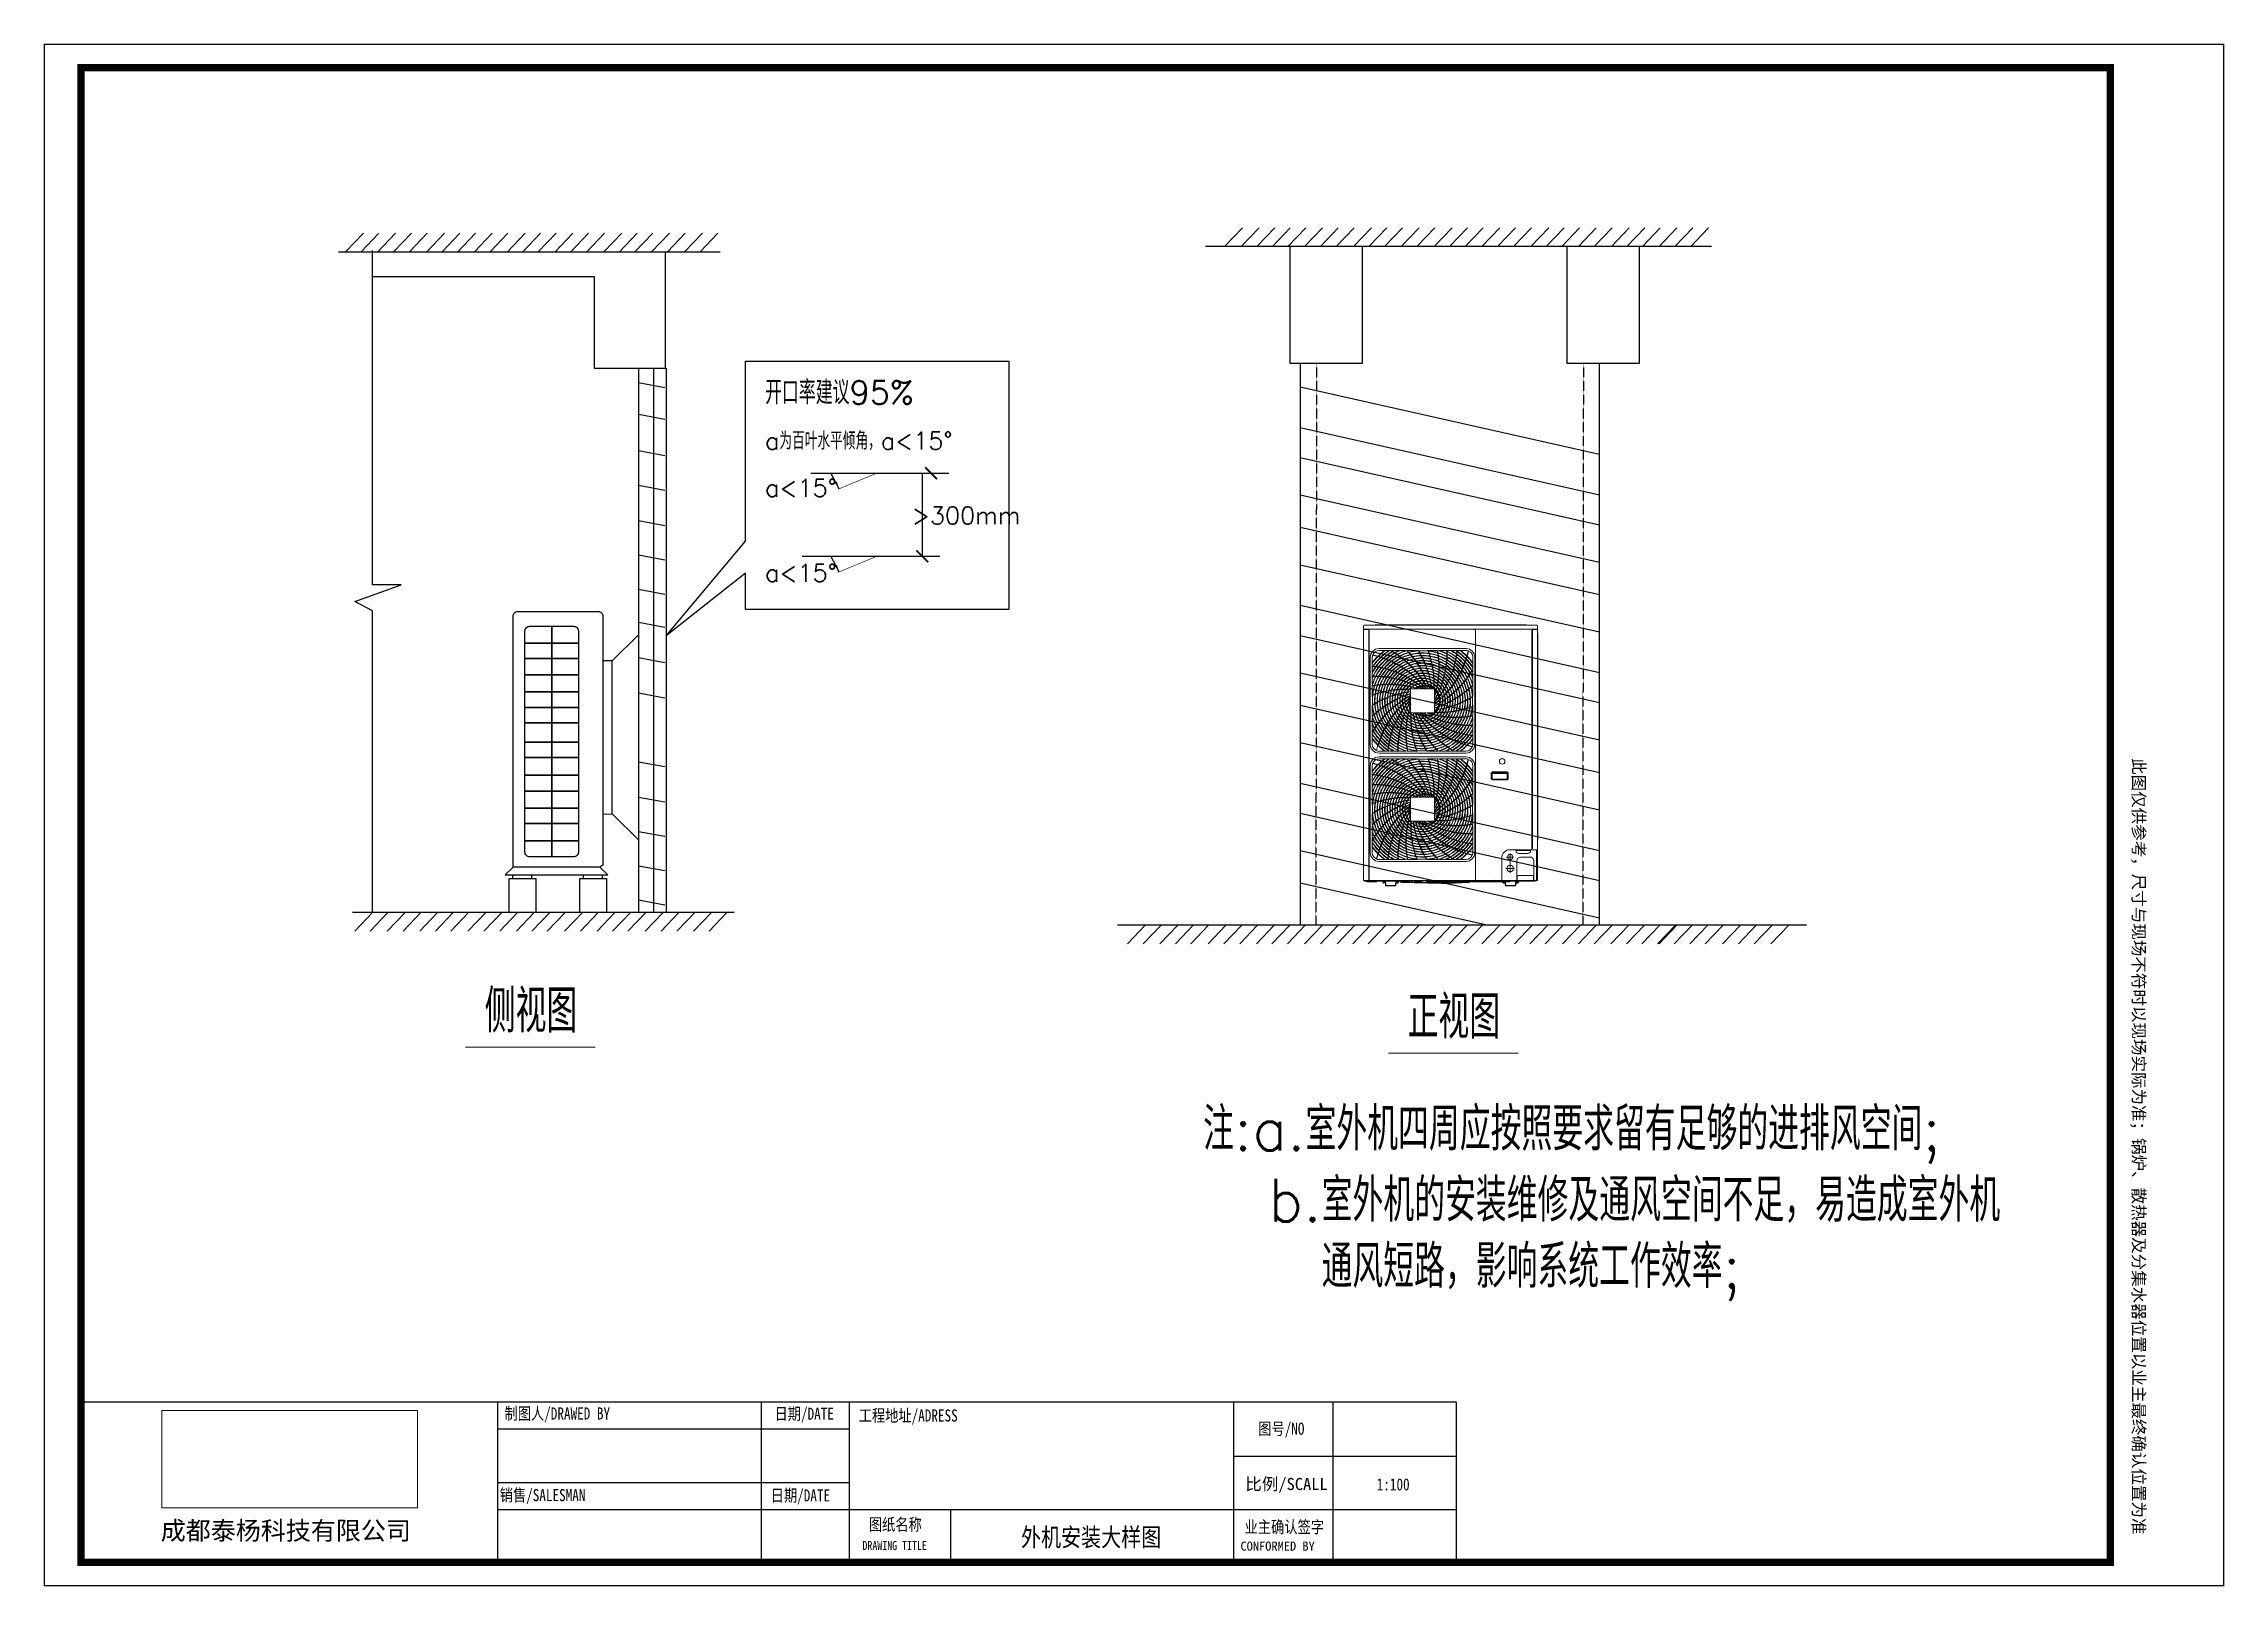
# Model space of a CAD drawing. Header units: millimetres. Extents: x -5096 to 255006, y -2833 to 77941.
# Drawn here: x 194992 to 224711, y 24560 to 45579 of the extents above; entities that cross this region are included whole.
import ezdxf

# ---------------------------------------------------------------- set-up
doc = ezdxf.new("R2010")
doc.units = ezdxf.units.MM
doc.linetypes.add('DASH', pattern=[0.35, 0.25, -0.1])
for name, color, linetype, lineweight in [('图框', 7, 'Continuous', 0), ('填充', 7, 'Continuous', 9), ('建筑', 7, 'Continuous', 25), ('暖气片', 1, 'Continuous', 5)]:
    doc.layers.add(name, color=color, linetype=linetype, lineweight=lineweight)
doc.layers.add('墙体线', color=8, linetype='Continuous')
doc.layers.add('文字', color=7, linetype='Continuous')
doc.styles.add('-宋体', font='', dxfattribs={"width": 0.8})
doc.styles.add('_TCH_DIM', font='SIMPLEX', dxfattribs={"bigfont": 'GBCBIG'})
doc.styles.add('GS-标注', font='')
doc.styles.get("Standard").update_dxf_attribs({"font": 'txt', "bigfont": 'gbcbig.shx'})
doc.styles.add('宋体', font='simhei.ttf', dxfattribs={"width": 0.8})
doc.styles.get('-宋体').set_extended_font_data('SimSun')
doc.styles.get('GS-标注').set_extended_font_data('SimSun')
doc.dimstyles.new('ISO-25', dxfattribs={"dimtxt": 2.5, "dimasz": 2.5, "dimexe": 1.25, "dimexo": 0.625, "dimtad": 1, "dimtxsty": 'Standard', "dimcen": 2.5, "dimadec": 0, "dimazin": 0, "dimtfac": 1, "dimtmove": 0, "dimatfit": 3, "dimfxl": 0, "dimarcsym": 0})
picture_1 = doc.add_image_def('image1.png', size_in_pixel=(1086, 414))

msp = doc.modelspace()

# ---------------------------------------------------------------- texts
at = {"color": 0, "linetype": 'ByBlock', "ltscale": 10, "style": 'GS-标注', "width": 0.8}
msp.add_text('外机安装大样图', height=250, dxfattribs=at).set_placement((208312.2, 25105.2))
at = {"color": 0, "ltscale": 10, "char_height": 165, "attachment_point": 1, "style": '宋体'}
for s, insert in [('{\\fSimSun|b0|i0|c134|p2; 制图人/DRAWED BY }', (201183.6, 26997.9)), ('{\\fSimSun|b0|i0|c134|p2; 日期/DATE\\P }', (204863.1, 26994.7)), ('{\\fSimSun|b0|i0|c134|p2;工程地址/ADRESS}', (206100.4, 26970.3)), ('{\\fSimSun|b0|i0|c134|p2; 图号/NO }', (211455.2, 26789.9)), ('{\\fSimSun|b0|i0|c134|p2;销售/SALESMAN}', (201207.5, 25885.8)), ('{\\fSimSun|b0|i0|c134|p2; 日期/DATE\\P }', (204811.1, 25881.3)), ('{\\fSimSun|b0|i0|c134|p2;\\W1;比例/SCALL}', (211368.4, 26037.2)), ('{\\fSimSun|b0|i0|c134|p2;1:100}', (213159.2, 26031.9))]:
    msp.add_mtext(s, dxfattribs=dict(at, insert=insert))
at = {"color": 0, "linetype": 'ByBlock', "ltscale": 10, "insert": (196587.6, 25444.6), "char_height": 250, "attachment_point": 1, "style": 'GS-标注'}
msp.add_mtext('成都泰杨科技有限公司', dxfattribs=at)
at = {"color": 0, "style": '-宋体'}
for s, insert, char_height, width, attachment_point in [('{\\fSimSun|b0|i0|c134|p2;图纸名称}', (206598.5, 25394.1), 165.471, 1583.895, 5), ('{\\fSimSun|b0|i0|c134|p2;业主确认签字}', (211899.7, 25360.2), 165.471, 1583.895, 5), ('{\\fSimSun|b0|i0|c134|p2;DRAWING TITLE}', (206150.7, 25178.2), 124.104, 1853.924, 1), ('{\\fSimSun|b0|i0|c134|p2;\\W1;CONFORMED BY}', (211302.4, 25170.6), 124, 1853.924, 1)]:
    msp.add_mtext(s, dxfattribs=dict(at, insert=insert, char_height=char_height, width=width, attachment_point=attachment_point))
at = {"layer": '填充', "color": 0, "insert": (223627.5, 35844.3), "char_height": 165, "width": 12285.642, "attachment_point": 1, "rotation": 270, "style": '-宋体'}
msp.add_mtext('{\\fSimSun|b0|i0|c134|p2;\\W1;此图仅供参考，尺寸与现场不符时以现场实际为准；锅炉、散热器及分集水器位置以业主最终确认位置为准}', dxfattribs=at)

# ---------------------------------------------------------------- blocks, each defined once
blk = doc.blocks.new('A$C3DF16F95')
for p, q in [((6502, 315), (0, 315)), ((342, 315), (38, 0)), ((604, 315), (300, 0)), ((898, 315), (594, 0)), ((1166, 315), (862, 0)), ((1451, 315), (1147, 0)), ((1716, 315), (1412, 0)), ((1978, 315), (1674, 0)), ((2272, 315), (1968, 0)), ((2543, 315), (2239, 0)), ((2812, 315), (2508, 0)), ((3096, 315), (2792, 0)), ((3361, 315), (3057, 0)), ((3623, 315), (3319, 0)), ((3917, 315), (3613, 0)), ((4186, 315), (3882, 0)), ((4470, 315), (4166, 0)), ((4735, 315), (4431, 0)), ((4997, 315), (4693, 0)), ((5291, 315), (4987, 0)), ((5562, 315), (5258, 0)), ((5831, 315), (5527, 0)), ((6115, 315), (5811, 0)), ((6380, 315), (6076, 0))]:
    blk.add_line(p, q)
blk = doc.blocks.new('_ArchTick')
at = {"color": 0, "linetype": 'ByBlock', "const_width": 0.15}
blk.add_lwpolyline([(-0.5, -0.5), (0.5, 0.5)], dxfattribs=at)
blk = doc.blocks.new('A$C502410BE')
for p, q in [((18711, 14302), (11815, 14302)), ((12077, 14302), (12320, 14554)), ((12304, 14302), (12547, 14554)), ((12519, 14302), (12762, 14554)), ((12729, 14302), (12972, 14554)), ((12941, 14302), (13184, 14554)), ((12967, 14302), (12967, 12712)), ((13168, 14302), (13411, 14554)), ((13383, 14302), (13626, 14554)), ((13600, 14302), (13843, 14554)), ((13835, 14302), (14079, 14554)), ((13956, 12712), (13956, 14302)), ((14045, 14302), (14288, 14554)), ((14257, 14302), (14500, 14554)), ((14485, 14302), (14728, 14554)), ((14699, 14302), (14943, 14554)), ((14934, 14302), (15178, 14554)), ((15144, 14302), (15387, 14554)), ((15356, 14302), (15599, 14554)), ((15584, 14302), (15827, 14554)), ((15798, 14302), (16042, 14554)), ((16016, 14302), (16259, 14554)), ((16251, 14302), (16494, 14554)), ((16460, 14302), (16704, 14554)), ((16672, 14302), (16916, 14554)), ((16741, 14302), (16741, 12712)), ((16900, 14302), (17143, 14554)), ((17115, 14302), (17358, 14554)), ((17350, 14302), (17593, 14554)), ((17559, 14302), (17803, 14554)), ((17730, 12712), (17730, 14302)), ((17772, 14302), (18015, 14554)), ((17999, 14302), (18242, 14554)), ((18214, 14302), (18457, 14554)), ((18431, 14302), (18674, 14554)), ((12967, 12712), (13956, 12712)), ((13107, 12712), (13107, 5052)), ((16741, 12712), (17730, 12712)), ((17188, 5052), (17188, 12712)), ((4092, 12446), (4450, 12379)), ((13107, 12388), (17188, 11472)), ((4092, 12016), (4450, 11949)), ((13107, 11835), (17188, 10918)), ((4092, 11519), (4450, 11453)), ((13107, 11425), (17188, 10509)), ((4092, 11046), (4450, 10979)), ((6441, 11211), (8318, 11211)), ((7958, 11211), (7958, 10079)), ((13107, 10916), (17188, 10000)), ((4092, 10565), (4450, 10498)), ((13107, 10474), (17188, 9558)), ((4092, 10099), (4450, 10033)), ((6320, 10079), (8198, 10079)), ((13107, 9965), (17188, 9049)), ((4092, 9631), (4450, 9564)), ((13107, 9412), (17188, 8495)), ((4092, 9181), (4450, 9114)), ((13107, 9002), (17188, 8086)), ((4092, 8699), (4450, 8632)), ((13107, 8493), (17188, 7577)), ((4092, 8218), (4450, 8151)), ((13107, 8051), (17188, 7134)), ((13107, 7542), (17188, 6625)), ((4092, 7281), (4450, 7214)), ((13107, 6989), (17188, 6072)), ((4092, 6799), (4450, 6732)), ((13107, 6579), (17188, 5663)), ((4092, 6330), (4450, 6264)), ((13107, 6070), (17188, 5154)), ((4092, 5863), (4450, 5796)), ((4092, 5399), (4450, 5332)), ((13107, 5628), (15673, 5052)), ((20009, 5052), (10620, 5052)), ((10996, 5052), (10753, 4800)), ((11211, 5052), (10967, 4800)), ((11438, 5052), (11195, 4800)), ((11650, 5052), (11407, 4800)), ((11860, 5052), (11617, 4800)), ((12095, 5052), (11852, 4800)), ((12312, 5052), (12069, 4800)), ((12527, 5052), (12284, 4800)), ((12754, 5052), (12511, 4800)), ((12967, 5052), (12723, 4800)), ((13176, 5052), (12933, 4800)), ((13411, 5052), (13168, 4800)), ((13626, 5052), (13383, 4800)), ((13854, 5052), (13610, 4800)), ((14066, 5052), (13823, 4800)), ((14275, 5052), (14032, 4800)), ((14511, 5052), (14267, 4800)), ((14728, 5052), (14484, 4800)), ((14942, 5052), (14699, 4800)), ((15170, 5052), (14927, 4800)), ((15382, 5052), (15139, 4800)), ((15592, 5052), (15348, 4800)), ((15827, 5052), (15584, 4800)), ((16042, 5052), (15798, 4800)), ((16269, 5052), (16026, 4800)), ((16481, 5052), (16238, 4800)), ((16691, 5052), (16448, 4800)), ((16926, 5052), (16683, 4800)), ((17143, 5052), (16900, 4800)), ((17358, 5052), (17115, 4800)), ((17585, 5052), (17342, 4800)), ((17798, 5052), (17554, 4800)), ((18007, 5052), (17764, 4800)), ((18222, 5052), (17979, 4800)), ((18242, 5052), (17999, 4800)), ((18449, 5052), (18206, 4800)), ((18662, 5052), (18418, 4800)), ((18871, 5052), (18628, 4800)), ((19106, 5052), (18863, 4800)), ((19323, 5052), (19080, 4800)), ((19538, 5052), (19295, 4800)), ((19766, 5052), (19522, 4800))]:
    blk.add_line(p, q)
at = {"linetype": 'DASH'}
for p, q in [((13330, 12712), (13321, 5052)), ((16967, 12712), (16958, 5052))]:
    blk.add_line(p, q, dxfattribs=at)
at = {"color": 1}
for p, q in [((2382, 5844), (2274, 5738)), ((2379, 5689), (2379, 5738)), ((2637, 5689), (2637, 5738)), ((3341, 5689), (3341, 5738)), ((3599, 5689), (3599, 5738))]:
    blk.add_line(p, q, dxfattribs=at)
for points in [[(466, 5224), (466, 9338), (223, 9461), (857, 9690), (466, 9690), (466, 14245)], [(466, 13890), (3486, 13890), (3486, 12642), (4460, 12642), (4460, 14229)], [(4092, 12642), (4092, 5224)], [(4296, 12642), (4296, 5224)], [(4469, 8996), (5548, 10287), (5548, 12739), (9138, 12739), (9138, 9354), (5548, 9354), (5548, 9850), (4469, 8996)], [(4469, 12642), (4469, 5224)]]:
    blk.add_lwpolyline(points)
at = {"color": 6, "const_width": 8}
for points in [[(7338, 11211), (6807, 10992)], [(7338, 10079), (6807, 9860)]]:
    blk.add_lwpolyline(points, dxfattribs=at)
at = {"color": 1}
blk.add_lwpolyline([(2382, 5844), (2382, 9263, -0.414214), (2446, 9327), (3540, 9327, -0.414214), (3604, 9263), (3604, 5870), (3565, 5844)], format="xyb", dxfattribs=at)
blk.add_lwpolyline([(2607, 9126), (3207, 9126, -0.414214), (3271, 9062), (3271, 6048, -0.414214), (3207, 5984), (2607, 5984, -0.414214), (2543, 6048), (2543, 9062, -0.414214)], format="xyb", close=True, dxfattribs=at)
for points in [[(2907, 9126), (2907, 9126), (2907, 5984), (2907, 5984)], [(2543, 8896), (3271, 8896), (3271, 8896), (2543, 8896)], [(2543, 8686), (3271, 8686), (3271, 8686), (2543, 8686)], [(2543, 8462), (3271, 8462), (3271, 8462), (2543, 8462)], [(2543, 8232), (3271, 8232), (3271, 8232), (2543, 8232)], [(2543, 8021), (3271, 8021), (3271, 8021), (2543, 8021)], [(2543, 7810), (3271, 7810), (3271, 7810), (2543, 7810)], [(2543, 7549), (3271, 7549), (3271, 7549), (2543, 7549)], [(2543, 7338), (3271, 7338), (3271, 7338), (2543, 7338)], [(2543, 7095), (3271, 7095), (3271, 7095), (2543, 7095)], [(2543, 6878), (3271, 6878), (3271, 6878), (2543, 6878)], [(2543, 6648), (3271, 6648), (3271, 6648), (2543, 6648)], [(2543, 6437), (3271, 6437), (3271, 6437), (2543, 6437)], [(2543, 6201), (3271, 6201), (3271, 6201), (2543, 6201)], [(2329, 5689), (2690, 5689), (2690, 5224), (2329, 5224)], [(3292, 5689), (3652, 5689), (3652, 5224), (3292, 5224)]]:
    blk.add_lwpolyline(points, close=True, dxfattribs=at)
for points in [[(3733, 8657), (4092, 9011)], [(3604, 6568), (3733, 6570), (3733, 8657), (3604, 8657)], [(3733, 6570), (4092, 6215)], [(2382, 5844), (2274, 5738), (3673, 5738), (3565, 5844), (2382, 5844)]]:
    blk.add_lwpolyline(points, dxfattribs=at)
at = {"layer": '图框', "color": 1, "linetype": 'Continuous'}
for p, q in [((13972, 9085), (13972, 9130)), ((13972, 9085), (14031, 9085)), ((13972, 9081), (13976, 9083)), ((13972, 5664), (13972, 9079)), ((13972, 9079), (13972, 9079)), ((13976, 9083), (13976, 9085)), ((14037, 9083), (13976, 9083)), ((13984, 9143), (14031, 9143)), ((14031, 9143), (16282, 9143)), ((14031, 9085), (16282, 9085)), ((14037, 9083), (14037, 9085)), ((14037, 9083), (14037, 9085)), ((14037, 9081), (14037, 9083)), ((14037, 9083), (14037, 9083)), ((14037, 9081), (14037, 9083)), ((14037, 9081), (14037, 9079)), ((14037, 9081), (14037, 9079)), ((14037, 9079), (14037, 9079)), ((14037, 9079), (14037, 9079)), ((14042, 5664), (14042, 9068)), ((14049, 5664), (14049, 9068)), ((14130, 9145), (14169, 9145)), ((14169, 9145), (16145, 9145)), ((15472, 9083), (15472, 9083)), ((15472, 9083), (15495, 9083)), ((15495, 9083), (15495, 9085)), ((15495, 9085), (15495, 9083)), ((15495, 9081), (15495, 9083)), ((15495, 9083), (15495, 9080)), ((15495, 9079), (15495, 9081)), ((15495, 9080), (15495, 9080)), ((15495, 9080), (15495, 9080)), ((15495, 9080), (15495, 9080)), ((15496, 9080), (15495, 9080)), ((15495, 9079), (15495, 9080)), ((15495, 9079), (15495, 9079)), ((15496, 9080), (15496, 9080)), ((15496, 9080), (15496, 9080)), ((15496, 9080), (15496, 9080)), ((15496, 9080), (15496, 9080)), ((15497, 9080), (15496, 9080)), ((15496, 9080), (15496, 9080)), ((15496, 9080), (15496, 9080)), ((15496, 9080), (15496, 9080)), ((15496, 9080), (15496, 9080)), ((15497, 9085), (15497, 9084)), ((15497, 9084), (15497, 9085)), ((15497, 9084), (15497, 9080)), ((15497, 9080), (15497, 9080)), ((15497, 9080), (15497, 9080)), ((15497, 9080), (15497, 9080)), ((15497, 9079), (15497, 9080)), ((15497, 9080), (15499, 9080)), ((15497, 5664), (15497, 9080)), ((15497, 9080), (15497, 9079)), ((15497, 9079), (15497, 9079)), ((15497, 9079), (15497, 9079)), ((15497, 9079), (15497, 9079)), ((15497, 9079), (15497, 9079)), ((15497, 9079), (15497, 9079)), ((15497, 9079), (15497, 9079)), ((15497, 9079), (15497, 5664)), ((15499, 9083), (15499, 9083)), ((15499, 9083), (15499, 9083)), ((15499, 9081), (15499, 9080)), ((15499, 9080), (15499, 9080)), ((15499, 9080), (15499, 9079)), ((15499, 9080), (15499, 9079)), ((15499, 9079), (15499, 9079)), ((16145, 9145), (16184, 9145)), ((16265, 6966), (16265, 9068)), ((16272, 6971), (16272, 9068)), ((16277, 9081), (16277, 9083)), ((16277, 9083), (16277, 9083)), ((16277, 9083), (16338, 9083)), ((16277, 9081), (16277, 9083)), ((16277, 9083), (16277, 9083)), ((16277, 9079), (16277, 9081)), ((16277, 9080), (16277, 9081)), ((16342, 9080), (16277, 9080)), ((16277, 9079), (16277, 9080)), ((16277, 9079), (16277, 9079)), ((16277, 9079), (16277, 9079)), ((16282, 9143), (16330, 9143)), ((16282, 9085), (16342, 9085)), ((16338, 9085), (16338, 9083)), ((16341, 9081), (16338, 9083)), ((16342, 9080), (16341, 9081)), ((16342, 9085), (16342, 9130)), ((16342, 9080), (16342, 9080)), ((16342, 9080), (16342, 9079)), ((16342, 6082), (16342, 9079)), ((16342, 9079), (16342, 9079)), ((16347, 9031), (16342, 9036)), ((16348, 9030), (16348, 9017)), ((16348, 9017), (16348, 6231)), ((14063, 8703), (14063, 7517)), ((14089, 8628), (14089, 8703)), ((14089, 8586), (14089, 8620)), ((15368, 8822), (14182, 8822)), ((14182, 8795), (14256, 8795)), ((14265, 8795), (14315, 8795)), ((14325, 8795), (14342, 8795)), ((14352, 8795), (14380, 8795)), ((14391, 8795), (14454, 8795)), ((14467, 8795), (14547, 8795)), ((14566, 8795), (14715, 8795)), ((14835, 8795), (14849, 8795)), ((14854, 8795), (14976, 8795)), ((14982, 8795), (14985, 8795)), ((15003, 8795), (15082, 8795)), ((15095, 8795), (15106, 8795)), ((15102, 8656), (15102, 8670)), ((15111, 8795), (15159, 8795)), ((15169, 8795), (15225, 8795)), ((15234, 8795), (15245, 8795)), ((15250, 8795), (15284, 8795)), ((15293, 8795), (15368, 8795)), ((15460, 8703), (15460, 8628)), ((15460, 8620), (15460, 8569)), ((15486, 7517), (15486, 8703)), ((14089, 8569), (14089, 8580)), ((14089, 8505), (14089, 8560)), ((14089, 8447), (14089, 8494)), ((14089, 8430), (14089, 8442)), ((14089, 8338), (14089, 8418)), ((14577, 8513), (14579, 8513)), ((15460, 8437), (15457, 8437)), ((15457, 8437), (15457, 8437)), ((15459, 8432), (15460, 8432)), ((15460, 8560), (15460, 8543)), ((15460, 8548), (15460, 8548)), ((15460, 8533), (15460, 8505)), ((15460, 8494), (15460, 8430)), ((15460, 8442), (15460, 8442)), ((15460, 8437), (15460, 8437)), ((15460, 8418), (15460, 8338)), ((14089, 8317), (14089, 8321)), ((14089, 8190), (14089, 8312)), ((14089, 8170), (14089, 8184)), ((14089, 7901), (14089, 8050)), ((14590, 8137), (14590, 8126)), ((14613, 8272), (14714, 8272)), ((14613, 8268), (14613, 8272)), ((14613, 8237), (14613, 8263)), ((14613, 8210), (14613, 8232)), ((14613, 8185), (14613, 8205)), ((14613, 8161), (14613, 8179)), ((14613, 8137), (14613, 8155)), ((14613, 8109), (14613, 8129)), ((14613, 8067), (14613, 8098)), ((14613, 7948), (14613, 8049)), ((14731, 8272), (14763, 8272)), ((14773, 8272), (14794, 8272)), ((14802, 8272), (14819, 8272)), ((14826, 8272), (14844, 8272)), ((14850, 8272), (14869, 8272)), ((14875, 8272), (14897, 8272)), ((14902, 8272), (14928, 8272)), ((14933, 8272), (14937, 8272)), ((14937, 8272), (14937, 8171)), ((14937, 8154), (14937, 8122)), ((14937, 8112), (14937, 8091)), ((14937, 8083), (14937, 8065)), ((14937, 8059), (14937, 8041)), ((14937, 8035), (14937, 8016)), ((15460, 8319), (15460, 8170)), ((15460, 8050), (15460, 8036)), ((15460, 8031), (15460, 7908)), ((14089, 7802), (14089, 7882)), ((14089, 7726), (14089, 7790)), ((14222, 7858), (14217, 7858)), ((14219, 7858), (14219, 7850)), ((14222, 7864), (14221, 7864)), ((14491, 7802), (14499, 7802)), ((14617, 7948), (14613, 7948)), ((14648, 7948), (14622, 7948)), ((14675, 7948), (14653, 7948)), ((14700, 7948), (14680, 7948)), ((14685, 7934), (14685, 7934)), ((14723, 7948), (14706, 7948)), ((14748, 7948), (14730, 7948)), ((14776, 7948), (14756, 7948)), ((14818, 7948), (14787, 7948)), ((14937, 7948), (14836, 7948)), ((14937, 8010), (14937, 7988)), ((14937, 7983), (14937, 7957)), ((14937, 7952), (14937, 7948)), ((14977, 7995), (14978, 7994)), ((15455, 7795), (15457, 7795)), ((15457, 7783), (15457, 7783)), ((15457, 7773), (15460, 7773)), ((15460, 7789), (15459, 7789)), ((15460, 7903), (15460, 7899)), ((15460, 7882), (15460, 7802)), ((15460, 7773), (15460, 7726)), ((14089, 7687), (14089, 7716)), ((14089, 7660), (14089, 7677)), ((14089, 7601), (14089, 7651)), ((14089, 7517), (14089, 7592)), ((14801, 7491), (14801, 7484)), ((14801, 7473), (14801, 7470)), ((15460, 7716), (15460, 7660)), ((15460, 7678), (15460, 7678)), ((15460, 7673), (15460, 7673)), ((15460, 7651), (15460, 7640)), ((15460, 7635), (15460, 7601)), ((15460, 7592), (15460, 7517)), ((14063, 7227), (14063, 6041)), ((14089, 7152), (14089, 7227)), ((14089, 7110), (14089, 7144)), ((14256, 7425), (14182, 7425)), ((14182, 7398), (15368, 7398)), ((15368, 7346), (14182, 7346)), ((14182, 7319), (14256, 7319)), ((14299, 7425), (14265, 7425)), ((14265, 7319), (14315, 7319)), ((14315, 7425), (14305, 7425)), ((14380, 7425), (14325, 7425)), ((14325, 7319), (14342, 7319)), ((14352, 7319), (14380, 7319)), ((14438, 7425), (14391, 7425)), ((14391, 7319), (14454, 7319)), ((14454, 7425), (14443, 7425)), ((14547, 7425), (14467, 7425)), ((14467, 7319), (14547, 7319)), ((14568, 7425), (14564, 7425)), ((14566, 7319), (14715, 7319)), ((14695, 7425), (14573, 7425)), ((14715, 7425), (14701, 7425)), ((14984, 7425), (14835, 7425)), ((14835, 7319), (14849, 7319)), ((14854, 7319), (14976, 7319)), ((14982, 7319), (14985, 7319)), ((15082, 7425), (15003, 7425)), ((15003, 7319), (15082, 7319)), ((15159, 7425), (15095, 7425)), ((15095, 7319), (15106, 7319)), ((15102, 7180), (15102, 7194)), ((15111, 7319), (15159, 7319)), ((15198, 7425), (15169, 7425)), ((15169, 7319), (15225, 7319)), ((15225, 7425), (15208, 7425)), ((15284, 7425), (15234, 7425)), ((15234, 7319), (15245, 7319)), ((15250, 7319), (15284, 7319)), ((15368, 7425), (15293, 7425)), ((15293, 7319), (15368, 7319)), ((15460, 7227), (15460, 7152)), ((15460, 7144), (15460, 7093)), ((15486, 6041), (15486, 7227)), ((15932, 7134), (15721, 7134)), ((15928, 7143), (15725, 7143)), ((15927, 7139), (15726, 7139)), ((14089, 7093), (14089, 7104)), ((14089, 7029), (14089, 7084)), ((14089, 6971), (14089, 7018)), ((14089, 6954), (14089, 6965)), ((14089, 6862), (14089, 6942)), ((14089, 6841), (14089, 6845)), ((14089, 6714), (14089, 6836)), ((14229, 6915), (14229, 6915)), ((14810, 6856), (14810, 6855)), ((14810, 6855), (14810, 6855)), ((14810, 6855), (14810, 6855)), ((14810, 6855), (14810, 6855)), ((14810, 6855), (14811, 6854)), ((14811, 6854), (14811, 6854)), ((14811, 6854), (14811, 6854)), ((14811, 6854), (14811, 6853)), ((14811, 6854), (14811, 6854)), ((14811, 6854), (14811, 6854)), ((14811, 6854), (14811, 6854)), ((14811, 6853), (14811, 6853)), ((14811, 6853), (14811, 6853)), ((14811, 6853), (14812, 6853)), ((14811, 6853), (14811, 6853)), ((14812, 6853), (14812, 6853)), ((14812, 6853), (14812, 6853)), ((14812, 6853), (14812, 6853)), ((14812, 6853), (14812, 6853)), ((14812, 6853), (14812, 6853)), ((15302, 6853), (15302, 6850)), ((15459, 6956), (15460, 6956)), ((15460, 7084), (15460, 7067)), ((15460, 7072), (15460, 7072)), ((15460, 7057), (15460, 7029)), ((15460, 7018), (15460, 6954)), ((15460, 6966), (15460, 6966)), ((15460, 6961), (15460, 6961)), ((15460, 6942), (15460, 6862)), ((15460, 6843), (15460, 6694)), ((15709, 7127), (15709, 7048)), ((15713, 7126), (15713, 7047)), ((15718, 7131), (15718, 7042)), ((15932, 7039), (15721, 7039)), ((15725, 7032), (15928, 7032)), ((15726, 7058), (15726, 7130)), ((15927, 7122), (15726, 7122)), ((15927, 7034), (15726, 7034)), ((15913, 7044), (15739, 7044)), ((15927, 7058), (15927, 7130)), ((15935, 7131), (15935, 7042)), ((15940, 7047), (15940, 7126)), ((15944, 7048), (15944, 7127)), ((16265, 6099), (16265, 6972)), ((16272, 6099), (16272, 6971)), ((14089, 6694), (14089, 6708)), ((14089, 6425), (14089, 6574)), ((14167, 6624), (14161, 6624)), ((14181, 6624), (14179, 6624)), ((14584, 6616), (14590, 6616)), ((14590, 6624), (14588, 6624)), ((14590, 6616), (14590, 6592)), ((14613, 6796), (14714, 6796)), ((14613, 6792), (14613, 6796)), ((14613, 6761), (14613, 6787)), ((14613, 6734), (14613, 6756)), ((14613, 6709), (14613, 6729)), ((14613, 6685), (14613, 6703)), ((14613, 6661), (14613, 6679)), ((14613, 6632), (14613, 6653)), ((14613, 6591), (14613, 6622)), ((14613, 6472), (14613, 6573)), ((14642, 6827), (14685, 6811)), ((14731, 6796), (14763, 6796)), ((14773, 6796), (14794, 6796)), ((14802, 6796), (14819, 6796)), ((14826, 6796), (14844, 6796)), ((14850, 6796), (14869, 6796)), ((14875, 6796), (14897, 6796)), ((14902, 6796), (14928, 6796)), ((14933, 6796), (14937, 6796)), ((14937, 6796), (14937, 6695)), ((14937, 6678), (14937, 6646)), ((14937, 6636), (14937, 6615)), ((14937, 6607), (14937, 6589)), ((14937, 6583), (14937, 6565)), ((14937, 6559), (14937, 6540)), ((15460, 6574), (15460, 6560)), ((15460, 6554), (15460, 6432)), ((14089, 6326), (14089, 6406)), ((14089, 6250), (14089, 6314)), ((14213, 6386), (14213, 6386)), ((14534, 6386), (14534, 6386)), ((14590, 6493), (14590, 6485)), ((14617, 6472), (14613, 6472)), ((14648, 6472), (14622, 6472)), ((14675, 6472), (14653, 6472)), ((14700, 6472), (14680, 6472)), ((14723, 6472), (14706, 6472)), ((14748, 6472), (14730, 6472)), ((14776, 6472), (14756, 6472)), ((14818, 6472), (14787, 6472)), ((14937, 6472), (14836, 6472)), ((14922, 6456), (14916, 6458)), ((14937, 6534), (14937, 6512)), ((14937, 6507), (14937, 6481)), ((14937, 6476), (14937, 6472)), ((14977, 6519), (14978, 6518)), ((15457, 6307), (15457, 6307)), ((15457, 6297), (15460, 6297)), ((15460, 6312), (15459, 6312)), ((15460, 6427), (15460, 6423)), ((15460, 6406), (15460, 6326)), ((15460, 6314), (15460, 6303)), ((15460, 6307), (15460, 6307)), ((15460, 6297), (15460, 6250)), ((14089, 6211), (14089, 6240)), ((14089, 6184), (14089, 6201)), ((14089, 6124), (14089, 6175)), ((14089, 6041), (14089, 6116)), ((14256, 5949), (14182, 5949)), ((14299, 5949), (14265, 5949)), ((14315, 5949), (14305, 5949)), ((14380, 5949), (14325, 5949)), ((14438, 5949), (14391, 5949)), ((14454, 5949), (14443, 5949)), ((14547, 5949), (14467, 5949)), ((14568, 5949), (14564, 5949)), ((14695, 5949), (14573, 5949)), ((14625, 6041), (14629, 6039)), ((14715, 5949), (14701, 5949)), ((14984, 5949), (14835, 5949)), ((15082, 5949), (15003, 5949)), ((15159, 5949), (15095, 5949)), ((15198, 5949), (15169, 5949)), ((15225, 5949), (15208, 5949)), ((15284, 5949), (15234, 5949)), ((15368, 5949), (15293, 5949)), ((15460, 6240), (15460, 6184)), ((15460, 6202), (15460, 6202)), ((15460, 6197), (15460, 6197)), ((15460, 6175), (15460, 6164)), ((15460, 6159), (15460, 6124)), ((15460, 6116), (15460, 6041)), ((15855, 5971), (15855, 5664)), ((16277, 6082), (15966, 6082)), ((16046, 6069), (16247, 6069)), ((16209, 6030), (16085, 6030)), ((16240, 5982), (16111, 5982)), ((16342, 6082), (16277, 6082)), ((16327, 5929), (16327, 5947)), ((16329, 6082), (16329, 5968)), ((16340, 6078), (16329, 6078)), ((16329, 5929), (16329, 5982)), ((16340, 6082), (16338, 6081)), ((16338, 6079), (16338, 6078)), ((16342, 6081), (16340, 6079)), ((16340, 6079), (16340, 6078)), ((16343, 6078), (16340, 6078)), ((16347, 6216), (16342, 6212)), ((16343, 6078), (16343, 5664)), ((16348, 6231), (16348, 6218)), ((13972, 5664), (13972, 5664)), ((13972, 5664), (14037, 5664)), ((13981, 5662), (13973, 5662)), ((13981, 5664), (13981, 5662)), ((13984, 5654), (13982, 5664)), ((13989, 5654), (13984, 5654)), ((13989, 5664), (13989, 5654)), ((13998, 5654), (13989, 5654)), ((14232, 5654), (13998, 5654)), ((14011, 5654), (14021, 5643)), ((14037, 5664), (14063, 5664)), ((14063, 5664), (14063, 5664)), ((14063, 5664), (14063, 5664)), ((14063, 5662), (14063, 5664)), ((14063, 5664), (14063, 5664)), ((15495, 5662), (14063, 5662)), ((14143, 5643), (14154, 5654)), ((14182, 5922), (15368, 5922)), ((14232, 5649), (14232, 5654)), ((14232, 5654), (14240, 5654)), ((14232, 5646), (14232, 5649)), ((14240, 5649), (14232, 5649)), ((14263, 5654), (14240, 5654)), ((14263, 5649), (14240, 5649)), ((14241, 5649), (14241, 5627)), ((14254, 5627), (14254, 5649)), ((14417, 5654), (14263, 5654)), ((14270, 5649), (14263, 5649)), ((14417, 5649), (14410, 5649)), ((14440, 5654), (14417, 5654)), ((14440, 5649), (14417, 5649)), ((14426, 5649), (14426, 5627)), ((14439, 5627), (14439, 5649)), ((14440, 5654), (14448, 5654)), ((14448, 5649), (14440, 5649)), ((14448, 5654), (14448, 5649)), ((14468, 5654), (14448, 5654)), ((14448, 5654), (14448, 5649)), ((14448, 5649), (14448, 5646)), ((14468, 5654), (14469, 5652)), ((14469, 5652), (14472, 5649)), ((14580, 5652), (14469, 5652)), ((14472, 5649), (14474, 5648)), ((14472, 5649), (14509, 5649)), ((14509, 5648), (14474, 5648)), ((14474, 5648), (14475, 5646)), ((14596, 5652), (14586, 5642)), ((14606, 5662), (14596, 5652)), ((14618, 5662), (14618, 5659)), ((14636, 5659), (14618, 5659)), ((14620, 5659), (14620, 5642)), ((14633, 5642), (14633, 5659)), ((14636, 5659), (14636, 5662)), ((14649, 5662), (14659, 5652)), ((14668, 5642), (14659, 5652)), ((14754, 5652), (14674, 5652)), ((14769, 5652), (14760, 5642)), ((14779, 5662), (14769, 5652)), ((14822, 5662), (14832, 5652)), ((14842, 5642), (14832, 5652)), ((15207, 5652), (14848, 5652)), ((14940, 5648), (14933, 5642)), ((14968, 5650), (14968, 5642)), ((14981, 5642), (14981, 5650)), ((15007, 5651), (15010, 5648)), ((15016, 5642), (15010, 5648)), ((15207, 5651), (15048, 5651)), ((15048, 5649), (15424, 5649)), ((15233, 5662), (15223, 5652)), ((15223, 5652), (15223, 5651)), ((15424, 5649), (15420, 5647)), ((15424, 5649), (15432, 5654)), ((15432, 5654), (15482, 5654)), ((15432, 5654), (15510, 5654)), ((15487, 5662), (15482, 5654)), ((15482, 5654), (15579, 5654)), ((15495, 5664), (15495, 5664)), ((15495, 5664), (15495, 5662)), ((15495, 5664), (15495, 5664)), ((15495, 5664), (15495, 5664)), ((15495, 5664), (15497, 5664)), ((15497, 5664), (15499, 5664)), ((15499, 5664), (15499, 5664)), ((15499, 5664), (15499, 5664)), ((15499, 5662), (15499, 5664)), ((15499, 5664), (15499, 5664)), ((15732, 5662), (15499, 5662)), ((15579, 5654), (15712, 5654)), ((15660, 5643), (15650, 5654)), ((15712, 5654), (15756, 5654)), ((15732, 5664), (15732, 5664)), ((15732, 5664), (15855, 5664)), ((15732, 5664), (15732, 5662)), ((15732, 5664), (15732, 5664)), ((15732, 5664), (15732, 5664)), ((15866, 5654), (15756, 5654)), ((15858, 5654), (15848, 5643)), ((16276, 5664), (15855, 5664)), ((15855, 5664), (15855, 5664)), ((16264, 5664), (15855, 5664)), ((15866, 5649), (15866, 5654)), ((15866, 5654), (15874, 5654)), ((15874, 5649), (15866, 5649)), ((15866, 5646), (15866, 5649)), ((15897, 5654), (15874, 5654)), ((15897, 5649), (15874, 5649)), ((15875, 5649), (15875, 5627)), ((15888, 5627), (15888, 5649)), ((15951, 5654), (15897, 5654)), ((15904, 5649), (15897, 5649)), ((15948, 5664), (15948, 5661)), ((15948, 5661), (15948, 5664)), ((15948, 5661), (16073, 5661)), ((15948, 5661), (15948, 5661)), ((15951, 5654), (15979, 5654)), ((15962, 5643), (15973, 5654)), ((16023, 5651), (15970, 5651)), ((16023, 5653), (15972, 5653)), ((15987, 5661), (15979, 5654)), ((15979, 5654), (16051, 5654)), ((16023, 5653), (16031, 5653)), ((16031, 5651), (16023, 5651)), ((16031, 5653), (16031, 5653)), ((16048, 5653), (16031, 5653)), ((16031, 5653), (16031, 5653)), ((16031, 5653), (16031, 5653)), ((16031, 5653), (16031, 5651)), ((16051, 5649), (16044, 5649)), ((16074, 5654), (16051, 5654)), ((16074, 5649), (16051, 5649)), ((16058, 5929), (16058, 5731)), ((16058, 5731), (16276, 5731)), ((16058, 5719), (16058, 5673)), ((16058, 5673), (16066, 5673)), ((16060, 5723), (16065, 5723)), ((16060, 5649), (16060, 5627)), ((16066, 5673), (16066, 5719)), ((16073, 5661), (16111, 5661)), ((16073, 5627), (16073, 5649)), ((16074, 5654), (16082, 5654)), ((16082, 5649), (16074, 5649)), ((16082, 5654), (16082, 5649)), ((16082, 5654), (16082, 5649)), ((16082, 5654), (16103, 5654)), ((16082, 5649), (16082, 5646)), ((16111, 5661), (16103, 5654)), ((16103, 5654), (16159, 5654)), ((16111, 5661), (16113, 5664)), ((16149, 5664), (16159, 5654)), ((16159, 5654), (16213, 5654)), ((16288, 5654), (16213, 5654)), ((16276, 5731), (16293, 5731)), ((16329, 5664), (16276, 5664)), ((16285, 5719), (16285, 5673)), ((16285, 5673), (16293, 5673)), ((16305, 5654), (16288, 5654)), ((16293, 5731), (16293, 5929)), ((16293, 5673), (16293, 5719)), ((16315, 5664), (16305, 5654)), ((16314, 5662), (16314, 5663)), ((16322, 5662), (16314, 5662)), ((16340, 5662), (16322, 5662)), ((16326, 5929), (16326, 5731)), ((16326, 5731), (16329, 5731)), ((16327, 5720), (16326, 5720)), ((16326, 5720), (16326, 5719)), ((16326, 5719), (16326, 5719)), ((16326, 5719), (16326, 5719)), ((16326, 5719), (16326, 5719)), ((16326, 5718), (16326, 5719)), ((16326, 5719), (16326, 5719)), ((16326, 5719), (16326, 5718)), ((16326, 5719), (16326, 5719)), ((16326, 5718), (16326, 5671)), ((16326, 5671), (16326, 5718)), ((16326, 5718), (16326, 5718)), ((16326, 5718), (16326, 5718)), ((16326, 5718), (16326, 5718)), ((16326, 5718), (16326, 5718)), ((16326, 5718), (16326, 5718)), ((16326, 5718), (16326, 5718)), ((16326, 5718), (16326, 5718)), ((16326, 5718), (16326, 5718)), ((16326, 5671), (16328, 5671)), ((16327, 5731), (16327, 5929)), ((16328, 5722), (16327, 5722)), ((16327, 5722), (16327, 5721)), ((16327, 5722), (16327, 5722)), ((16327, 5721), (16327, 5721)), ((16327, 5721), (16327, 5721)), ((16327, 5721), (16327, 5721)), ((16327, 5721), (16327, 5721)), ((16327, 5721), (16327, 5721)), ((16327, 5721), (16327, 5720)), ((16327, 5721), (16327, 5721)), ((16327, 5720), (16327, 5720)), ((16328, 5721), (16328, 5722)), ((16328, 5721), (16328, 5721)), ((16328, 5721), (16328, 5721)), ((16328, 5721), (16328, 5721)), ((16328, 5721), (16328, 5721)), ((16328, 5721), (16328, 5721)), ((16328, 5721), (16328, 5721)), ((16328, 5720), (16328, 5721)), ((16328, 5720), (16328, 5720)), ((16328, 5719), (16328, 5720)), ((16328, 5720), (16328, 5720)), ((16328, 5719), (16328, 5719)), ((16328, 5719), (16328, 5719)), ((16328, 5718), (16328, 5719)), ((16328, 5671), (16328, 5718)), ((16328, 5718), (16328, 5718)), ((16328, 5718), (16328, 5718)), ((16329, 5731), (16329, 5929)), ((16329, 5731), (16329, 5664)), ((16329, 5664), (16340, 5664)), ((16340, 5664), (16343, 5664)), ((16343, 5664), (16343, 5664)), ((14039, 5643), (14021, 5643)), ((14126, 5643), (14039, 5643)), ((14143, 5643), (14126, 5643)), ((14232, 5640), (14232, 5646)), ((14232, 5635), (14232, 5640)), ((14241, 5635), (14232, 5635)), ((14254, 5627), (14241, 5627)), ((14264, 5635), (14254, 5635)), ((14269, 5611), (14267, 5646)), ((14269, 5598), (14269, 5611)), ((14273, 5611), (14269, 5611)), ((14271, 5646), (14273, 5611)), ((14273, 5611), (14274, 5598)), ((14277, 5594), (14312, 5594)), ((14312, 5590), (14277, 5590)), ((14312, 5594), (14320, 5594)), ((14320, 5590), (14312, 5590)), ((14320, 5594), (14320, 5590)), ((14320, 5594), (14360, 5594)), ((14320, 5590), (14360, 5590)), ((14360, 5594), (14368, 5594)), ((14360, 5590), (14360, 5594)), ((14368, 5590), (14360, 5590)), ((14368, 5594), (14403, 5594)), ((14403, 5590), (14368, 5590)), ((14407, 5611), (14406, 5598)), ((14409, 5646), (14407, 5611)), ((14411, 5611), (14407, 5611)), ((14410, 5598), (14411, 5611)), ((14411, 5611), (14413, 5646)), ((14426, 5635), (14416, 5635)), ((14439, 5627), (14426, 5627)), ((14448, 5635), (14439, 5635)), ((14448, 5640), (14448, 5646)), ((14448, 5640), (14448, 5635)), ((14475, 5646), (14477, 5644)), ((14475, 5646), (14509, 5646)), ((14477, 5644), (14479, 5643)), ((14509, 5644), (14477, 5644)), ((14479, 5643), (14480, 5641)), ((14479, 5643), (14509, 5643)), ((14480, 5641), (14481, 5640)), ((14509, 5641), (14480, 5641)), ((14481, 5640), (15409, 5640)), ((14481, 5640), (14484, 5637)), ((14484, 5637), (14485, 5636)), ((14484, 5637), (15404, 5637)), ((15029, 5622), (14485, 5636)), ((14633, 5642), (14620, 5642)), ((14981, 5642), (14968, 5642)), ((15029, 5622), (15135, 5622)), ((15420, 5647), (15128, 5647)), ((15128, 5644), (15415, 5644)), ((15135, 5622), (15402, 5636)), ((15404, 5637), (15402, 5636)), ((15409, 5640), (15404, 5637)), ((15415, 5644), (15409, 5640)), ((15452, 5643), (15414, 5643)), ((15415, 5644), (15420, 5647)), ((15625, 5643), (15452, 5643)), ((15660, 5643), (15625, 5643)), ((15678, 5643), (15660, 5643)), ((15830, 5643), (15678, 5643)), ((15848, 5643), (15830, 5643)), ((15866, 5643), (15848, 5643)), ((15866, 5640), (15866, 5646)), ((15866, 5635), (15866, 5640)), ((15875, 5635), (15866, 5635)), ((15875, 5627), (15888, 5627)), ((15898, 5635), (15888, 5635)), ((15903, 5611), (15901, 5646)), ((15904, 5598), (15903, 5611)), ((15907, 5611), (15903, 5611)), ((15905, 5646), (15907, 5611)), ((15945, 5643), (15905, 5643)), ((15907, 5611), (15908, 5598)), ((15911, 5594), (15946, 5594)), ((15946, 5590), (15911, 5590)), ((15962, 5643), (15945, 5643)), ((15946, 5594), (15954, 5594)), ((15954, 5590), (15946, 5590)), ((15954, 5594), (15994, 5594)), ((15954, 5594), (15954, 5590)), ((15954, 5590), (15994, 5590)), ((15994, 5590), (15994, 5594)), ((15994, 5594), (16002, 5594)), ((16002, 5590), (15994, 5590)), ((16002, 5594), (16037, 5594)), ((16037, 5590), (16002, 5590)), ((16041, 5611), (16040, 5598)), ((16043, 5646), (16041, 5611)), ((16045, 5611), (16041, 5611)), ((16045, 5611), (16047, 5646)), ((16045, 5598), (16045, 5611)), ((16060, 5635), (16050, 5635)), ((16060, 5627), (16073, 5627)), ((16082, 5635), (16073, 5635)), ((16082, 5640), (16082, 5646)), ((16082, 5640), (16082, 5635))]:
    blk.add_line(p, q, dxfattribs=at)
at = {"layer": '图框', "color": 1}
for p, q in [((15921, 5982), (16016, 5982)), ((15969, 5766), (15969, 6028)), ((15911, 5824), (16026, 5824))]:
    blk.add_line(p, q, dxfattribs=at)
blk.add_circle((15860, 7285), 37.7, dxfattribs=at)
at = {"layer": '图框', "color": 1, "linetype": 'Continuous'}
for centre, radius in [((15969, 5982), 35.6), ((15969, 5824), 44.8)]:
    blk.add_circle(centre, radius, dxfattribs=at)
for centre, radius, start, end in [((13984, 9130), 12.4, 90, 180), ((13973, 9079), 1.85, 123.6901, 180), ((14045, 9068), 3.95, 0, 180), ((14130, 9143), 2.64, 90, 180), ((16184, 9143), 2.64, 0, 90), ((16268, 9068), 3.95, 0, 180), ((16330, 9130), 12.4, 0, 90), ((16340, 9079), 1.85, 32.3564, 56.3099), ((16340, 9079), 1.85, 0, 32.4038), ((16346, 9030), 1.85, 0, 45), ((14182, 8703), 119, 90, 180), ((14182, 8703), 92.3, 161.0958, 180), ((14775, 8110), 859, 135.3061, 142.8964), ((14775, 8110), 854, 135.1178, 143.3665), ((13789, 7451), 1318, 73.4512, 76.5794), ((14182, 8703), 92.3, 90, 157.7955), ((13789, 7451), 1323, 73.3281, 76.5506), ((14775, 8110), 825, 134.0708, 144.9067), ((14775, 8110), 820, 133.8782, 144.7118), ((14775, 8110), 791, 132.8064, 143.6261), ((14775, 8110), 785, 132.6091, 143.426), ((14775, 8110), 859, 127.1036, 134.9069), ((13789, 7451), 1318, 71.7653, 73.1913), ((14775, 8110), 854, 126.6335, 134.7164), ((13789, 7451), 1323, 71.6445, 73.0686), ((14775, 8110), 756, 131.5083, 142.3099), ((14775, 8110), 751, 131.3052, 142.1039), ((14775, 8110), 825, 123.8323, 133.6567), ((13789, 7451), 1318, 70.0861, 71.5065), ((14775, 8110), 820, 123.2785, 133.4618), ((13789, 7451), 1323, 69.9673, 71.386), ((14775, 8110), 722, 130.1705, 140.9522), ((14775, 8110), 717, 129.9608, 140.7392), ((14775, 8110), 791, 121.5564, 132.3761), ((13789, 7451), 1318, 68.4128, 69.8283), ((14775, 8110), 785, 121.3591, 132.176), ((13789, 7451), 1323, 68.2959, 69.7098), ((14775, 8110), 688, 128.7863, 139.5457), ((14775, 8110), 683, 128.5687, 139.3245), ((14775, 8110), 756, 120.2583, 131.0599), ((13789, 7451), 1318, 66.7448, 68.1559), ((14775, 8110), 751, 120.0552, 130.8539), ((13789, 7451), 1323, 66.6295, 68.0392), ((14775, 8110), 654, 127.3472, 138.0819), ((14775, 8110), 648, 127.1203, 137.851), ((14775, 8110), 722, 118.9205, 129.7022), ((13789, 7451), 1318, 65.0812, 66.4886), ((14775, 8110), 717, 118.7108, 129.4892), ((13789, 7451), 1323, 64.9673, 66.3735), ((13679, 7656), 1318, 58.8361, 59.816), ((14775, 8110), 688, 117.5363, 128.2957), ((13789, 7451), 1318, 63.4213, 64.8256), ((13679, 7656), 1323, 58.7173, 59.4258), ((14775, 8110), 683, 117.3187, 128.0745), ((13789, 7451), 1323, 63.3083, 64.7119), ((14775, 8110), 791, 119.9264, 121.1261), ((13679, 7656), 1318, 57.1628, 58.5783), ((14775, 8110), 785, 119.2515, 120.926), ((13679, 7656), 1323, 57.0459, 58.4598), ((14775, 8110), 654, 116.0972, 126.8319), ((13789, 7451), 1318, 61.7639, 63.1661), ((14775, 8110), 648, 115.8703, 126.601), ((13789, 7451), 1323, 61.6517, 63.0533), ((14775, 8110), 756, 115.0521, 119.8099), ((13679, 7656), 1318, 55.4948, 56.9059), ((14775, 8110), 751, 114.1775, 119.6039), ((13679, 7656), 1323, 55.3795, 56.7892), ((14775, 8110), 619, 114.5932, 125.3), ((14775, 8110), 614, 114.3553, 125.0575), ((13679, 7656), 1318, 53.8312, 55.2386), ((14775, 8110), 722, 108.3947, 118.4522), ((14775, 8110), 717, 107.4608, 118.2392), ((13679, 7656), 1323, 53.7173, 55.1235), ((14775, 8110), 585, 113.0116, 123.6869), ((14775, 8110), 580, 112.7604, 123.4305), ((13679, 7656), 1318, 52.1713, 53.5756), ((14775, 8110), 688, 106.2863, 117.0457), ((14775, 8110), 683, 106.0687, 116.8245), ((13679, 7656), 1323, 52.0583, 53.4619), ((14775, 8110), 551, 111.3366, 121.976), ((14775, 8110), 546, 111.0695, 121.7028), ((13679, 7656), 1318, 50.5139, 51.9161), ((14775, 8110), 654, 104.8472, 115.5819), ((14775, 8110), 648, 104.6203, 115.351), ((13679, 7656), 1323, 50.4017, 51.8033), ((14775, 8110), 619, 103.3432, 114.05), ((13679, 7656), 1318, 48.8582, 50.2591), ((14775, 8110), 614, 103.1053, 113.8075), ((13679, 7656), 1323, 48.7463, 50.147), ((13679, 7656), 1318, 47.2029, 48.6036), ((14775, 8110), 585, 101.7616, 112.4369), ((14775, 8110), 580, 101.5104, 112.1805), ((13679, 7656), 1323, 47.0908, 48.4917), ((13611, 7879), 1318, 42.5812, 43.9886), ((13611, 7879), 1323, 42.4673, 43.853), ((13679, 7656), 1318, 45.5466, 46.9482), ((14775, 8110), 551, 100.0866, 110.726), ((14775, 8110), 546, 99.8195, 110.4528), ((13679, 7656), 1323, 45.4337, 46.836), ((13611, 7879), 1318, 40.9213, 42.3256), ((14775, 8110), 688, 95.0194, 105.7957), ((14775, 8110), 683, 94.8187, 105.5745), ((13611, 7879), 1323, 40.8083, 42.2119), ((14775, 8110), 517, 98.2982, 108.8962), ((13611, 7879), 1318, 39.2639, 40.6661), ((14775, 8110), 654, 93.5972, 104.3319), ((14775, 8110), 648, 93.3703, 104.101), ((13611, 7879), 1323, 39.1517, 40.5533), ((13611, 7879), 1318, 37.6082, 39.0091), ((14775, 8110), 619, 92.0932, 102.8), ((14775, 8110), 614, 91.8553, 102.5575), ((13611, 7879), 1323, 37.4963, 38.897), ((13611, 7879), 1318, 35.9529, 37.3536), ((14775, 8110), 585, 90.5116, 101.1869), ((14775, 8110), 580, 90.2604, 100.9305), ((13611, 7879), 1323, 35.8408, 37.2417), ((13611, 7879), 1318, 34.2966, 35.6982), ((14775, 8110), 551, 88.8366, 99.476), ((14775, 8110), 546, 88.5695, 99.2028), ((13611, 7879), 1323, 34.1837, 35.586), ((14775, 8110), 517, 87.0482, 97.6462), ((14775, 8110), 511, 86.7614, 97.3525), ((13589, 8110), 1318, 29.6713, 31.0756), ((14775, 8110), 683, 83.5687, 94.3245), ((13589, 8110), 1323, 29.5583, 30.9619), ((13589, 8110), 1318, 28.0139, 29.4161), ((14775, 8110), 654, 82.3472, 93.0819), ((14775, 8110), 648, 82.1203, 92.851), ((13589, 8110), 1323, 27.9017, 29.3033), ((13589, 8110), 1318, 26.3582, 27.7591), ((14775, 8110), 619, 80.8432, 91.55), ((14775, 8110), 614, 80.6053, 91.3075), ((13589, 8110), 1323, 26.2463, 27.647), ((13589, 8110), 1318, 24.7029, 26.1036), ((14775, 8110), 585, 79.2616, 89.9369), ((13589, 8110), 1323, 24.5908, 25.9917), ((14775, 8110), 580, 79.0104, 89.6805), ((13589, 8110), 1318, 23.0466, 24.4482), ((14775, 8110), 551, 77.5866, 88.226), ((13589, 8110), 1323, 22.9337, 24.336), ((14775, 8110), 546, 77.3195, 87.9528), ((13589, 8110), 1318, 21.3875, 22.7916), ((14775, 8110), 517, 75.7982, 86.3962), ((14775, 8110), 511, 75.5114, 86.1025), ((13589, 8110), 1323, 21.2731, 22.6785), ((14775, 8110), 688, 83.7863, 84.9829), ((13611, 8341), 1318, 20.0812, 20.1463), ((13611, 8341), 1318, 18.4213, 19.8256), ((13611, 8341), 1323, 19.9673, 20.0626), ((14775, 8110), 688, 72.5363, 83.2957), ((14775, 8110), 683, 72.3187, 83.0745), ((13611, 8341), 1323, 18.3083, 19.7119), ((13611, 8341), 1318, 16.7639, 18.1661), ((14775, 8110), 654, 71.0972, 81.8319), ((13611, 8341), 1323, 16.6517, 18.0533), ((14775, 8110), 648, 70.8703, 81.601), ((13611, 8341), 1318, 15.1082, 16.5091), ((14775, 8110), 619, 69.5932, 80.3), ((13611, 8341), 1323, 14.9963, 16.397), ((14775, 8110), 614, 69.3553, 80.0575), ((13611, 8341), 1318, 13.4529, 14.8536), ((14775, 8110), 585, 68.0116, 78.6869), ((14775, 8110), 580, 67.7604, 78.4305), ((13611, 8341), 1323, 13.3408, 14.7417), ((13611, 8341), 1318, 11.7966, 13.1982), ((14775, 8110), 551, 66.3366, 76.976), ((13611, 8341), 1323, 11.6837, 13.086), ((14775, 8110), 546, 66.0695, 76.7028), ((13679, 8564), 1318, 8.8312, 10.1127), ((13679, 8564), 1323, 8.7173, 10.072), ((13679, 8564), 1318, 7.1713, 8.5756), ((14775, 8110), 717, 62.4608, 72.9174), ((14775, 8110), 688, 61.2863, 72.0457), ((13679, 8564), 1318, 5.5139, 6.9161), ((13679, 8564), 1323, 7.0583, 8.4619), ((14775, 8110), 683, 61.0687, 71.8245), ((13679, 8564), 1318, 3.8582, 5.2591), ((14775, 8110), 654, 59.8472, 70.5819), ((13679, 8564), 1323, 5.4017, 6.8033), ((14775, 8110), 648, 59.6203, 70.351), ((13679, 8564), 1318, 2.2029, 3.6036), ((14775, 8110), 619, 58.3432, 69.05), ((14775, 8110), 614, 58.1053, 68.8075), ((13679, 8564), 1323, 3.7463, 5.147), ((14775, 8110), 585, 56.7616, 67.4369), ((14775, 8110), 580, 56.5104, 67.1805), ((13679, 8564), 1323, 2.0908, 3.4917), ((14775, 8110), 722, 62.6705, 71.6053), ((14775, 8110), 751, 63.8052, 65.8225), ((14775, 8110), 756, 64.0083, 64.9479), ((13789, 8769), 1318, 352.6082, 354.0091), ((13789, 8769), 1318, 354.2639, 355.6661), ((13789, 8769), 1323, 352.4963, 353.897), ((13789, 8769), 1318, 355.9213, 357.3256), ((14775, 8110), 614, 46.8553, 57.5575), ((13789, 8769), 1318, 357.5812, 358.9886), ((13789, 8769), 1323, 354.1517, 355.5533), ((14775, 8110), 619, 47.0932, 57.8), ((13789, 8769), 1318, 0.9128, 1.1452), ((13789, 8769), 1318, 359.2448, 0.6559), ((13789, 8769), 1323, 355.8083, 357.2119), ((14775, 8110), 654, 48.5972, 59.3319), ((14775, 8110), 648, 48.3703, 59.101), ((13789, 8769), 1323, 357.4673, 358.8735), ((14775, 8110), 688, 50.0363, 60.7957), ((14775, 8110), 683, 49.8187, 60.5745), ((13789, 8769), 1323, 0.7959, 1.1407), ((14775, 8110), 717, 51.2108, 61.9892), ((14775, 8110), 756, 52.7583, 63.5599), ((13789, 8769), 1323, 359.1295, 0.5392), ((14775, 8110), 751, 52.5552, 63.3539), ((14775, 8110), 722, 51.4205, 62.2022), ((14775, 8110), 785, 53.8591, 60.7485), ((14775, 8110), 791, 54.0564, 60.0736), ((13936, 8949), 1318, 344.6713, 346.0756), ((13936, 8949), 1323, 344.5583, 345.9619), ((13936, 8949), 1318, 346.3312, 347.7386), ((14775, 8110), 683, 38.5687, 49.3245), ((13936, 8949), 1323, 346.2173, 347.6235), ((14775, 8110), 688, 38.7863, 49.5457), ((14775, 8110), 820, 55.1282, 56.7215), ((13936, 8949), 1318, 347.9948, 349.4059), ((14775, 8110), 717, 39.9608, 50.7392), ((13936, 8949), 1323, 347.8795, 349.2892), ((14775, 8110), 722, 40.1705, 50.9522), ((13936, 8949), 1318, 349.6628, 351.0783), ((14775, 8110), 825, 55.3208, 56.1677), ((14775, 8110), 751, 41.3052, 52.1039), ((13936, 8949), 1323, 349.5459, 350.9598), ((14775, 8110), 756, 41.5083, 52.3099), ((13936, 8949), 1318, 351.3361, 352.7565), ((14775, 8110), 785, 42.6091, 53.426), ((13936, 8949), 1318, 353.0153, 353.3158), ((13936, 8949), 1323, 351.2173, 352.636), ((14775, 8110), 791, 42.8064, 53.6261), ((14775, 8110), 820, 43.8782, 54.7118), ((13936, 8949), 1323, 352.8945, 353.3426), ((14775, 8110), 825, 44.0708, 54.9067), ((14775, 8110), 854, 45.1178, 53.3665), ((14775, 8110), 859, 45.3061, 52.8964), ((14116, 9096), 1318, 338.4128, 339.8283), ((14116, 9096), 1323, 338.2959, 339.7098), ((14116, 9096), 1318, 340.0861, 341.5065), ((14775, 8110), 785, 31.3591, 42.176), ((14116, 9096), 1323, 339.9673, 341.386), ((14775, 8110), 791, 31.5564, 42.3761), ((15368, 8703), 119, 0, 90), ((15368, 8703), 92.3, 71.0958, 90), ((14116, 9096), 1318, 341.7653, 343.1913), ((14775, 8110), 820, 33.2785, 43.4618), ((14116, 9096), 1323, 341.6445, 343.0686), ((14775, 8110), 825, 33.8323, 43.6567), ((14116, 9096), 1318, 343.4512, 346.5794), ((14775, 8110), 854, 36.6335, 44.7164), ((14116, 9096), 1323, 343.3281, 346.5506), ((14775, 8110), 859, 37.1036, 44.9069), ((15368, 8703), 92.3, 0, 67.7956), ((13936, 7271), 1323, 82.8945, 83.3426), ((13936, 7271), 1318, 83.0153, 83.3158), ((14775, 8110), 825, 145.3208, 146.1677), ((14775, 8110), 820, 145.1282, 146.7215), ((14775, 8110), 791, 144.0564, 150.0736), ((14775, 8110), 785, 143.8591, 150.7485), ((14116, 7124), 1323, 90.7959, 91.1407), ((14775, 8110), 722, 152.6705, 161.6053), ((14775, 8110), 717, 152.4608, 162.9174), ((14775, 8110), 751, 153.8052, 155.8225), ((14775, 8110), 756, 154.0083, 154.9479), ((14116, 7124), 1318, 90.9128, 91.1452), ((14321, 7014), 1323, 98.7173, 100.072), ((14775, 8110), 756, 142.7583, 153.5599), ((14116, 7124), 1318, 89.2448, 90.6559), ((13936, 7271), 1318, 81.3361, 82.7565), ((14775, 8110), 751, 142.5552, 153.3539), ((14116, 7124), 1323, 89.1295, 90.5392), ((13936, 7271), 1323, 81.2173, 82.636), ((14775, 8110), 688, 151.2863, 162.0457), ((14321, 7014), 1318, 97.1713, 98.5756), ((14775, 8110), 683, 151.0687, 161.8245), ((14321, 7014), 1323, 97.0583, 98.4619), ((14775, 8110), 654, 161.0972, 171.8319), ((14775, 8110), 648, 160.8703, 171.601), ((14775, 8110), 722, 141.4205, 152.2022), ((14116, 7124), 1318, 87.5812, 88.9886), ((13936, 7271), 1318, 79.6628, 81.0783), ((14775, 8110), 717, 141.2108, 151.9892), ((14116, 7124), 1323, 87.4673, 88.8735), ((13936, 7271), 1323, 79.5459, 80.9598), ((14775, 8110), 654, 149.8472, 160.5819), ((14321, 7014), 1318, 95.5139, 96.9161), ((14775, 8110), 648, 149.6203, 160.351), ((14321, 7014), 1323, 95.4017, 96.8033), ((14775, 8110), 619, 159.5932, 170.3), ((14775, 8110), 614, 159.3553, 170.0575), ((14775, 8110), 688, 140.0363, 150.7957), ((14116, 7124), 1318, 85.9213, 87.3256), ((13936, 7271), 1318, 77.9948, 79.4059), ((14775, 8110), 683, 139.8187, 150.5745), ((14116, 7124), 1323, 85.8083, 87.2119), ((13936, 7271), 1323, 77.8795, 79.2892), ((14775, 8110), 619, 148.3432, 159.05), ((14321, 7014), 1318, 93.8582, 95.2591), ((14775, 8110), 585, 158.0116, 168.6869), ((14775, 8110), 614, 148.1053, 158.8075), ((14321, 7014), 1323, 93.7463, 95.147), ((14775, 8110), 580, 157.7604, 168.4305), ((14775, 8110), 654, 138.5972, 149.3319), ((14116, 7124), 1318, 84.2639, 85.6661), ((13936, 7271), 1318, 76.3312, 77.7386), ((14775, 8110), 648, 138.3703, 149.101), ((14116, 7124), 1323, 84.1517, 85.5533), ((13936, 7271), 1323, 76.2173, 77.6235), ((14775, 8110), 585, 146.7616, 157.4369), ((14321, 7014), 1318, 92.2029, 93.6036), ((14775, 8110), 551, 156.3366, 166.976), ((14775, 8110), 580, 146.5104, 157.1805), ((14321, 7014), 1323, 92.0908, 93.4917), ((14775, 8110), 546, 156.0695, 166.7028), ((14775, 8110), 619, 137.0932, 147.8), ((13936, 7271), 1318, 74.6713, 76.0756), ((14116, 7124), 1318, 82.6082, 84.0091), ((14775, 8110), 614, 136.8553, 147.5575), ((14116, 7124), 1323, 82.4963, 83.897), ((13936, 7271), 1323, 74.5583, 75.9619), ((14775, 8110), 551, 145.0866, 155.726), ((14775, 8110), 517, 154.5482, 165.1462), ((14321, 7014), 1318, 90.5466, 91.9482), ((14775, 8110), 546, 144.8195, 155.4528), ((14321, 7014), 1323, 90.4337, 91.836), ((14775, 8110), 511, 154.2614, 164.8525), ((14775, 8110), 585, 135.5116, 146.1869), ((13936, 7271), 1318, 73.0139, 74.4161), ((14116, 7124), 1318, 80.9529, 82.3536), ((13936, 7271), 1323, 72.9017, 74.3033), ((14775, 8110), 580, 135.2604, 145.9305), ((14116, 7124), 1323, 80.8408, 82.2417), ((14775, 8110), 517, 143.2982, 153.8962), ((14775, 8110), 482, 152.62, 163.1699), ((14321, 7014), 1318, 88.8875, 90.2916), ((14775, 8110), 511, 143.0114, 153.6025), ((14321, 7014), 1323, 88.7731, 90.1785), ((14775, 8110), 477, 152.3088, 162.8507), ((14775, 8110), 619, 125.8432, 136.55), ((14775, 8110), 551, 133.8366, 144.476), ((13936, 7271), 1318, 71.3582, 72.7591), ((14116, 7124), 1318, 79.2966, 80.6982), ((14775, 8110), 614, 125.6053, 136.3075), ((13936, 7271), 1323, 71.2463, 72.647), ((14775, 8110), 546, 133.5695, 144.2028), ((14116, 7124), 1323, 79.1837, 80.586), ((14775, 8110), 482, 141.37, 151.9199), ((14775, 8110), 448, 150.5174, 161.0107), ((14321, 7014), 1318, 87.2233, 88.6318), ((14775, 8110), 477, 141.0588, 151.6007), ((14321, 7014), 1323, 87.1066, 88.5172), ((14775, 8110), 443, 150.1756, 160.6592), ((14775, 8110), 585, 124.2616, 134.9369), ((13936, 7271), 1318, 69.7029, 71.1036), ((14775, 8110), 517, 132.0482, 142.6462), ((14116, 7124), 1318, 77.6375, 79.0416), ((14775, 8110), 580, 124.0104, 134.6805), ((13936, 7271), 1323, 69.5908, 70.9917), ((14775, 8110), 511, 131.7614, 142.3525), ((14116, 7124), 1323, 77.5231, 78.9285), ((14775, 8110), 448, 139.2674, 149.7607), ((14775, 8110), 414, 148.1933, 158.6188), ((14321, 7014), 1318, 85.5512, 86.9667), ((14775, 8110), 443, 138.9256, 149.4093), ((14321, 7014), 1323, 85.4311, 86.8495), ((14775, 8110), 409, 147.8122, 158.226), ((14775, 8110), 551, 122.5866, 133.226), ((13936, 7271), 1318, 68.0466, 69.4482), ((14775, 8110), 482, 130.12, 140.6699), ((14775, 8110), 546, 122.3195, 132.9528), ((13936, 7271), 1323, 67.9337, 69.336), ((14116, 7124), 1318, 75.9733, 77.3818), ((14775, 8110), 477, 129.8088, 140.3507), ((14116, 7124), 1323, 75.8566, 77.2672), ((13789, 7451), 1318, 60.1082, 61.5091), ((13789, 7451), 1323, 59.9963, 61.397), ((14775, 8110), 414, 136.9433, 147.3688), ((14775, 8110), 380, 145.582, 155.9249), ((14321, 7014), 1318, 83.8672, 85.293), ((14775, 8110), 409, 136.5622, 146.9761), ((14321, 7014), 1323, 83.7421, 85.1722), ((14775, 8110), 517, 120.7982, 131.3962), ((13936, 7271), 1318, 66.3875, 67.7916), ((14775, 8110), 374, 145.1492, 155.4777), ((14775, 8110), 511, 120.5114, 131.1024), ((13936, 7271), 1323, 66.2731, 67.6785), ((14775, 8110), 448, 128.0174, 138.5107), ((14116, 7124), 1318, 74.3012, 75.7167), ((14775, 8110), 443, 127.6756, 138.1593), ((14116, 7124), 1323, 74.1811, 75.5995), ((13789, 7451), 1318, 58.4529, 59.8536), ((13789, 7451), 1323, 58.3408, 59.7417), ((14775, 8110), 380, 134.332, 144.6749), ((14775, 8110), 482, 118.87, 129.4199), ((14321, 7014), 1318, 82.1656, 83.6067), ((13936, 7271), 1318, 64.7233, 66.1318), ((14775, 8110), 374, 133.8992, 144.2278), ((14321, 7014), 1323, 82.0334, 83.4807), ((14775, 8110), 477, 118.5588, 129.1006), ((13936, 7271), 1323, 64.6066, 66.0172), ((14775, 8110), 414, 125.6933, 136.1188), ((14116, 7124), 1318, 72.6172, 74.043), ((14775, 8110), 409, 125.3122, 135.7261), ((14116, 7124), 1323, 72.4921, 73.9222), ((13789, 7451), 1318, 56.7966, 58.1982), ((13789, 7451), 1323, 56.6837, 58.086), ((14775, 8110), 448, 116.7674, 127.2607), ((13936, 7271), 1318, 63.0512, 64.4667), ((14775, 8110), 345, 131.3384, 141.5782), ((14775, 8110), 443, 116.4256, 126.9092), ((13936, 7271), 1323, 62.9311, 64.3495), ((14775, 8110), 340, 130.8357, 141.0572), ((14321, 7014), 1323, 80.2957, 81.7683), ((14775, 8110), 380, 123.082, 133.4249), ((14775, 8110), 517, 109.5482, 120.1462), ((13789, 7451), 1318, 55.1375, 56.5416), ((14116, 7124), 1318, 70.9156, 72.3567), ((14775, 8110), 511, 109.2614, 119.8524), ((13789, 7451), 1323, 55.0231, 56.4285), ((14775, 8110), 374, 122.6492, 132.9778), ((14116, 7124), 1323, 70.7834, 72.2307), ((14775, 8110), 414, 114.4433, 124.8688), ((13936, 7271), 1318, 61.3672, 62.793), ((14775, 8110), 409, 114.0622, 124.476), ((13936, 7271), 1323, 61.2421, 62.6722), ((14775, 8110), 311, 127.8193, 137.9257), ((14775, 8110), 482, 107.62, 118.1699), ((13789, 7451), 1318, 53.4733, 54.8818), ((14775, 8110), 306, 127.2183, 137.3007), ((14775, 8110), 345, 120.0884, 130.3282), ((14775, 8110), 477, 107.3088, 117.8506), ((13789, 7451), 1323, 53.3566, 54.7672), ((14116, 7124), 1318, 69.1879, 70.6518), ((14775, 8110), 340, 119.5857, 129.8072), ((14116, 7124), 1323, 69.0457, 70.5183), ((14775, 8110), 380, 111.832, 122.1749), ((13936, 7271), 1318, 59.6656, 61.1067), ((14775, 8110), 448, 105.5174, 116.0107), ((13789, 7451), 1318, 51.8012, 53.2167), ((14775, 8110), 374, 111.3992, 121.7277), ((13936, 7271), 1323, 59.5334, 60.9807), ((14775, 8110), 443, 105.1756, 115.6592), ((13789, 7451), 1323, 51.6811, 53.0995), ((14775, 8110), 277, 123.5456, 133.4719), ((14775, 8110), 311, 116.5693, 126.6757), ((14116, 7124), 1318, 67.4204, 68.919), ((14775, 8110), 271, 122.7992, 132.692), ((14775, 8110), 306, 115.9683, 126.0507), ((14116, 7124), 1323, 67.2634, 68.7749), ((13679, 7656), 1318, 43.8875, 45.2916), ((14775, 8110), 345, 108.8384, 119.0782), ((13936, 7271), 1318, 57.9379, 59.4018), ((13789, 7451), 1318, 50.1172, 51.543), ((14775, 8110), 414, 103.1933, 113.6188), ((14775, 8110), 511, 98.0114, 108.6025), ((13679, 7656), 1323, 43.7731, 45.1785), ((14775, 8110), 340, 108.3357, 118.5572), ((13936, 7271), 1323, 57.7957, 59.2683), ((14775, 8110), 409, 102.8122, 113.2261), ((13789, 7451), 1323, 49.9921, 51.4222), ((14775, 8110), 242, 118.1216, 127.7872), ((14775, 8110), 277, 112.2955, 122.2219), ((14116, 7124), 1318, 65.5886, 67.1435), ((13679, 7656), 1318, 42.2233, 43.6318), ((14775, 8110), 271, 111.5492, 121.442), ((14116, 7124), 1323, 65.4088, 66.9837), ((14775, 8110), 482, 96.37, 106.9199), ((14775, 8110), 477, 96.0588, 106.6006), ((13679, 7656), 1323, 42.1066, 43.5172), ((13789, 7451), 1318, 48.4156, 49.8567), ((14775, 8110), 380, 100.582, 110.9249), ((14775, 8110), 311, 105.3194, 115.4257), ((13936, 7271), 1318, 56.1703, 57.669), ((14775, 8110), 374, 100.1492, 110.4777), ((13789, 7451), 1323, 48.2834, 49.7307), ((14775, 8110), 306, 104.7183, 114.8007), ((13936, 7271), 1323, 56.0134, 57.5249), ((13679, 7656), 1318, 40.5512, 41.9667), ((14775, 8110), 448, 94.2674, 104.7607), ((14775, 8110), 443, 93.9256, 104.4092), ((13679, 7656), 1323, 40.4311, 41.8495), ((14775, 8110), 242, 106.8716, 116.5372), ((13789, 7451), 1318, 46.6879, 48.1518), ((14775, 8110), 345, 97.5884, 107.8282), ((14775, 8110), 237, 105.8945, 115.5088), ((14116, 7124), 1323, 60.2099, 65.1141), ((14775, 8110), 340, 97.0857, 107.3072), ((13789, 7451), 1323, 46.5457, 48.0183), ((13936, 7271), 1318, 54.3386, 55.8935), ((14775, 8110), 277, 101.0456, 110.9719), ((14775, 8110), 271, 100.2992, 110.192), ((13936, 7271), 1323, 54.1588, 55.7337), ((13679, 7656), 1318, 38.8672, 40.293), ((14775, 8110), 414, 91.9433, 102.3688), ((14775, 8110), 409, 91.5622, 101.976), ((13679, 7656), 1323, 38.7421, 40.1722), ((13789, 7451), 1318, 44.9204, 46.419), ((14775, 8110), 311, 94.0693, 104.1757), ((14775, 8110), 306, 93.4683, 103.5507), ((13789, 7451), 1323, 44.7634, 46.2749), ((13611, 7879), 1318, 32.6375, 34.0416), ((13611, 7879), 1323, 32.5231, 33.9285), ((13679, 7656), 1318, 37.1656, 38.6067), ((13936, 7271), 1318, 49.4111, 54.0485), ((14775, 8110), 380, 89.332, 99.6749), ((14775, 8110), 242, 95.6216, 105.2872), ((14775, 8110), 374, 88.8992, 99.2277), ((13679, 7656), 1323, 37.0334, 38.4807), ((14775, 8110), 237, 94.6445, 104.2588), ((13936, 7271), 1323, 49.1453, 53.8641), ((13611, 7879), 1318, 30.9733, 32.3818), ((13789, 7451), 1318, 43.0886, 44.6435), ((14775, 8110), 482, 85.12, 95.6699), ((14775, 8110), 277, 89.7955, 99.7219), ((14775, 8110), 477, 84.8088, 95.3506), ((13611, 7879), 1323, 30.8566, 32.2672), ((13679, 7656), 1318, 35.4379, 36.9018), ((14775, 8110), 271, 89.0492, 98.942), ((13789, 7451), 1323, 42.9088, 44.4837), ((14775, 8110), 345, 86.3384, 96.5782), ((14775, 8110), 340, 85.8357, 96.0572), ((13679, 7656), 1323, 35.2957, 36.7683), ((13611, 7879), 1318, 29.3012, 30.7167), ((14775, 8110), 448, 83.0174, 93.5107), ((14775, 8110), 443, 82.6756, 93.1592), ((13611, 7879), 1323, 29.1811, 30.5995), ((13679, 7656), 1318, 33.6703, 35.169), ((13789, 7451), 1318, 38.5365, 42.7985), ((14775, 8110), 242, 84.3716, 94.0372), ((14775, 8110), 311, 82.8193, 92.9257), ((14775, 8110), 306, 82.2183, 92.3007), ((13679, 7656), 1323, 33.5134, 35.0249), ((13789, 7451), 1323, 38.3549, 42.6141), ((14775, 8110), 237, 83.3945, 93.0088), ((13611, 7879), 1318, 27.6172, 29.043), ((14775, 8110), 414, 80.6933, 91.1188), ((13611, 7879), 1323, 27.4921, 28.9222), ((14775, 8110), 409, 80.3122, 90.726), ((13679, 7656), 1318, 31.8386, 33.3935), ((13611, 7879), 1318, 25.9156, 27.3567), ((14775, 8110), 277, 78.5455, 88.4719), ((14775, 8110), 380, 78.082, 88.4249), ((13679, 7656), 1323, 31.6588, 33.2337), ((14775, 8110), 271, 77.7992, 87.692), ((14801, 8111), 211, 85.5487, 94.0677), ((13611, 7879), 1323, 25.7834, 27.2307), ((14775, 8110), 374, 77.6492, 87.9776), ((13611, 7879), 1318, 24.1879, 25.6518), ((13679, 7656), 1318, 27.8666, 31.5485), ((14775, 8110), 345, 75.0884, 85.3282), ((14775, 8110), 242, 73.1216, 82.7872), ((13611, 7879), 1323, 24.0457, 25.5183), ((14775, 8110), 340, 74.5857, 84.8071), ((13679, 7656), 1323, 27.746, 31.3641), ((14775, 8110), 237, 72.1445, 81.7588), ((13611, 7879), 1318, 22.4203, 23.919), ((13589, 8110), 1318, 19.7233, 21.1318), ((14775, 8110), 311, 71.5693, 81.6757), ((14775, 8110), 482, 73.87, 84.4199), ((14775, 8110), 306, 70.9683, 81.0506), ((13611, 7879), 1323, 22.2634, 23.7749), ((14775, 8110), 477, 73.5588, 84.1007), ((13589, 8110), 1323, 19.6066, 21.0172), ((13589, 8110), 1318, 18.0512, 19.4667), ((13611, 7879), 1318, 20.5886, 22.1435), ((14775, 8110), 448, 71.7674, 82.2607), ((14775, 8110), 277, 67.2955, 77.2219), ((14775, 8110), 443, 71.4256, 81.9092), ((13589, 8110), 1323, 17.9311, 19.3495), ((14775, 8110), 271, 66.5492, 76.442), ((13611, 7879), 1323, 20.4088, 21.9837), ((13589, 8110), 1318, 16.3672, 17.793), ((14775, 8110), 414, 69.4433, 79.8688), ((13611, 7879), 1318, 17.3724, 20.2985), ((13589, 8110), 1323, 16.2421, 17.6722), ((14775, 8110), 409, 69.0622, 79.476), ((14775, 8110), 242, 61.8718, 71.5372), ((14775, 8110), 237, 60.8945, 70.5088), ((13611, 7879), 1323, 17.301, 20.1141), ((13589, 8110), 1318, 14.6656, 16.1067), ((14775, 8110), 380, 66.832, 77.1749), ((13589, 8110), 1323, 14.5334, 15.9807), ((14775, 8110), 374, 66.3992, 76.7277), ((13589, 8110), 1318, 12.9379, 14.4018), ((14775, 8110), 345, 63.8385, 74.0782), ((14775, 8110), 340, 63.3357, 73.5572), ((13589, 8110), 1323, 12.7957, 14.2683), ((13589, 8110), 1318, 11.1703, 12.669), ((14775, 8110), 311, 60.3196, 70.4257), ((13589, 8110), 1323, 11.0134, 12.5249), ((14775, 8110), 306, 59.7183, 69.8007), ((13589, 8110), 1318, 9.3386, 10.8935), ((14775, 8110), 277, 56.0461, 65.9719), ((13589, 8110), 1323, 9.1588, 10.7337), ((14775, 8110), 271, 55.2992, 65.192), ((13611, 8341), 1318, 10.1375, 11.5416), ((14775, 8110), 517, 64.5482, 75.1462), ((14775, 8110), 511, 64.2614, 74.8525), ((13611, 8341), 1323, 10.0231, 11.4285), ((13611, 8341), 1318, 8.4733, 9.8818), ((14775, 8110), 482, 62.62, 73.1699), ((14775, 8110), 477, 62.3088, 72.8507), ((13611, 8341), 1323, 8.3566, 9.7672), ((13611, 8341), 1318, 6.8012, 8.2167), ((14775, 8110), 448, 60.5174, 71.0107), ((13611, 8341), 1323, 6.6811, 8.0995), ((14775, 8110), 443, 60.1756, 70.6592), ((13611, 8341), 1318, 5.1172, 6.543), ((13611, 8341), 1318, 3.4156, 4.8567), ((14775, 8110), 414, 58.1933, 68.6188), ((14775, 8110), 409, 57.8122, 68.2261), ((13611, 8341), 1323, 4.9921, 6.4222), ((13611, 8341), 1318, 1.6879, 3.1518), ((13611, 8341), 1318, 359.9204, 1.419), ((13611, 8341), 1318, 358.0886, 359.6435), ((14775, 8110), 380, 55.582, 65.9249), ((14775, 8110), 374, 55.1492, 65.4778), ((13611, 8341), 1323, 3.2834, 4.7307), ((14775, 8110), 345, 52.5884, 62.8282), ((14775, 8110), 340, 52.0857, 62.3072), ((13611, 8341), 1323, 1.5457, 3.0183), ((14775, 8110), 311, 49.0693, 59.1757), ((13611, 8341), 1323, 359.7634, 1.2749), ((14775, 8110), 306, 48.4683, 58.5507), ((13611, 8341), 1323, 357.9088, 359.4837), ((14775, 8110), 277, 44.7955, 54.7219), ((14775, 8110), 271, 44.0492, 53.942), ((13679, 8564), 1318, 348.6703, 350.169), ((13679, 8564), 1323, 348.5134, 350.0249), ((13679, 8564), 1318, 350.4379, 351.9018), ((14775, 8110), 306, 37.2183, 47.3007), ((13679, 8564), 1323, 350.2957, 351.7683), ((14775, 8110), 311, 37.8193, 47.9257), ((13679, 8564), 1318, 352.1656, 353.6067), ((14775, 8110), 340, 40.8357, 51.0571), ((13679, 8564), 1318, 353.8672, 355.293), ((13679, 8564), 1323, 352.0334, 353.4807), ((14775, 8110), 345, 41.3384, 51.5782), ((13679, 8564), 1318, 355.5512, 356.9667), ((13679, 8564), 1323, 353.7421, 355.1722), ((14775, 8110), 380, 44.332, 54.6749), ((14775, 8110), 374, 43.8992, 54.2277), ((13679, 8564), 1318, 357.2233, 358.6318), ((13679, 8564), 1318, 0.5466, 1.9482), ((13679, 8564), 1318, 358.8875, 0.2916), ((14775, 8110), 409, 46.5622, 56.976), ((13679, 8564), 1323, 355.4311, 356.8495), ((14775, 8110), 414, 46.9433, 57.3688), ((13679, 8564), 1323, 357.1066, 358.5172), ((14775, 8110), 448, 49.2674, 59.7607), ((14775, 8110), 443, 48.9256, 59.4092), ((14775, 8110), 551, 55.0866, 65.726), ((13676, 8564), 1326, 0.4354, 1.8349), ((14775, 8110), 546, 54.8195, 65.4528), ((14775, 8110), 517, 53.2982, 63.8962), ((13679, 8564), 1323, 358.7731, 0.1785), ((14775, 8110), 511, 53.0114, 63.6025), ((14775, 8110), 482, 51.37, 61.9199), ((14775, 8110), 477, 51.0588, 61.6006), ((13789, 8769), 1318, 339.1879, 340.6518), ((13789, 8769), 1323, 339.0457, 340.5183), ((13789, 8769), 1318, 340.9156, 342.3567), ((14775, 8110), 340, 29.5857, 39.8071), ((13789, 8769), 1323, 340.7834, 342.2307), ((14775, 8110), 345, 30.0884, 40.3282), ((13789, 8769), 1318, 342.6172, 344.043), ((14775, 8110), 374, 32.6492, 42.9776), ((13789, 8769), 1323, 342.4921, 343.9222), ((14775, 8110), 380, 33.082, 43.4249), ((13789, 8769), 1318, 344.3012, 345.7167), ((14775, 8110), 409, 35.3122, 45.7258), ((13789, 8769), 1323, 344.1811, 345.5995), ((14775, 8110), 414, 35.6933, 46.1188), ((13789, 8769), 1318, 345.9733, 347.3818), ((14775, 8110), 443, 37.6756, 48.1591), ((13789, 8769), 1323, 345.8566, 347.2672), ((14775, 8110), 448, 38.0174, 48.5107), ((13789, 8769), 1318, 347.6375, 349.0416), ((14775, 8110), 477, 39.8088, 50.3505), ((13789, 8769), 1323, 347.5231, 348.9285), ((14775, 8110), 482, 40.12, 50.6699), ((13789, 8769), 1318, 349.2966, 350.6982), ((14775, 8110), 511, 41.7614, 52.3524), ((13789, 8769), 1323, 349.1837, 350.586), ((14775, 8110), 517, 42.0482, 52.6462), ((13789, 8769), 1318, 350.9529, 352.3536), ((13936, 8949), 1318, 331.3672, 332.793), ((14775, 8110), 546, 43.5695, 54.2028), ((13789, 8769), 1323, 350.8408, 352.2417), ((14775, 8110), 551, 43.8366, 54.476), ((13936, 8949), 1323, 331.2421, 332.6722), ((14775, 8110), 585, 45.5116, 56.1869), ((14775, 8110), 580, 45.2604, 55.9305), ((13936, 8949), 1318, 333.0512, 334.4667), ((14775, 8110), 409, 24.0622, 34.476), ((13936, 8949), 1323, 332.9311, 334.3495), ((14775, 8110), 414, 24.4433, 34.8688), ((13936, 8949), 1318, 334.7233, 336.1318), ((14775, 8110), 443, 26.4256, 36.9092), ((13936, 8949), 1323, 334.6066, 336.0172), ((14775, 8110), 448, 26.7674, 37.2607), ((13936, 8949), 1318, 336.3875, 337.7916), ((14775, 8110), 477, 28.5588, 39.1006), ((13936, 8949), 1323, 336.2731, 337.6785), ((14775, 8110), 482, 28.87, 39.4199), ((13936, 8949), 1318, 338.0466, 339.4482), ((14775, 8110), 511, 30.5114, 41.1024), ((13936, 8949), 1323, 337.9337, 339.336), ((14775, 8110), 517, 30.7982, 41.3962), ((13936, 8949), 1318, 339.7029, 341.1036), ((14775, 8110), 546, 32.3195, 42.9528), ((14116, 9096), 1318, 323.4733, 324.8818), ((13936, 8949), 1323, 339.5908, 340.9917), ((14775, 8110), 551, 32.5866, 43.226), ((14116, 9096), 1323, 323.3566, 324.7672), ((13936, 8949), 1318, 341.3582, 342.7591), ((14775, 8110), 580, 34.0104, 44.6805), ((13936, 8949), 1323, 341.2463, 342.647), ((14775, 8110), 585, 34.2616, 44.9369), ((13936, 8949), 1318, 343.0139, 344.4161), ((14116, 9096), 1318, 325.1375, 326.5416), ((14775, 8110), 477, 17.3088, 27.8505), ((14775, 8110), 614, 35.6053, 46.3075), ((14116, 9096), 1323, 325.0231, 326.4285), ((14775, 8110), 482, 17.62, 28.1699), ((13936, 8949), 1323, 342.9017, 344.3033), ((14775, 8110), 619, 35.8432, 46.55), ((14775, 8110), 648, 37.1203, 47.851), ((14775, 8110), 654, 37.3472, 48.0819), ((14775, 8110), 511, 19.2614, 29.8523), ((14116, 9096), 1318, 326.7966, 328.1982), ((14116, 9096), 1323, 326.6837, 328.086), ((14775, 8110), 517, 19.5482, 30.1462), ((14116, 9096), 1318, 328.4529, 329.8536), ((14775, 8110), 546, 21.0695, 31.7028), ((14116, 9096), 1323, 328.3408, 329.7416), ((14775, 8110), 551, 21.3366, 31.976), ((14116, 9096), 1318, 330.1082, 331.5091), ((14775, 8110), 580, 22.7604, 33.4305), ((14116, 9096), 1323, 329.9963, 331.397), ((14775, 8110), 585, 23.0116, 33.6869), ((14116, 9096), 1318, 331.7639, 333.1661), ((14775, 8110), 614, 24.3553, 35.0575), ((14116, 9096), 1323, 331.6517, 333.0533), ((14775, 8110), 619, 24.5932, 35.3), ((14321, 9206), 1318, 317.2029, 318.6036), ((14321, 9206), 1323, 317.0908, 318.4917), ((14116, 9096), 1318, 333.4213, 334.8256), ((14775, 8110), 648, 25.8703, 36.601), ((14116, 9096), 1323, 333.3083, 334.7119), ((14775, 8110), 654, 26.0972, 36.8319), ((14116, 9096), 1318, 335.0812, 336.4886), ((14775, 8110), 683, 27.3187, 38.0745), ((14775, 8110), 580, 11.5104, 22.1805), ((14321, 9206), 1318, 318.8582, 320.2591), ((14116, 9096), 1323, 334.9673, 336.3735), ((14775, 8110), 688, 27.5363, 38.2957), ((14321, 9206), 1323, 318.7463, 320.147), ((14775, 8110), 585, 11.7616, 22.4369), ((14116, 9096), 1318, 336.7448, 338.1559), ((14775, 8110), 717, 28.7108, 39.4892), ((14116, 9096), 1323, 336.6295, 338.0392), ((14775, 8110), 722, 28.9205, 39.7022), ((14775, 8110), 614, 13.1053, 23.8075), ((14321, 9206), 1318, 320.5139, 321.9161), ((14321, 9206), 1323, 320.4017, 321.8033), ((14775, 8110), 619, 13.3432, 24.05), ((14775, 8110), 751, 30.0552, 40.8539), ((14775, 8110), 756, 30.2583, 41.0599), ((14775, 8110), 648, 14.6203, 25.351), ((14321, 9206), 1318, 322.1713, 323.5756), ((14321, 9206), 1323, 322.0583, 323.4619), ((14775, 8110), 654, 14.8472, 25.5819), ((14775, 8110), 683, 16.0687, 26.8245), ((14321, 9206), 1318, 323.8312, 325.2386), ((14321, 9206), 1323, 323.7173, 325.1235), ((14775, 8110), 688, 16.2863, 27.0457), ((14775, 8110), 717, 17.4608, 28.2392), ((14321, 9206), 1318, 325.4948, 326.9059), ((14321, 9206), 1323, 325.3795, 326.7892), ((14775, 8110), 722, 18.3947, 28.4522), ((14321, 9206), 1318, 327.1628, 328.5783), ((14775, 8110), 751, 24.1775, 29.6039), ((14321, 9206), 1323, 327.0459, 328.4598), ((14775, 8110), 756, 25.0521, 29.8099), ((14543, 9273), 1318, 312.5812, 313.9886), ((14321, 9206), 1318, 328.8361, 329.816), ((14775, 8110), 785, 29.2515, 30.926), ((14321, 9206), 1323, 328.7173, 329.4258), ((14775, 8110), 791, 29.9264, 31.1261), ((15460, 8534), 2.64, 257.1341, 270), ((14321, 7014), 1318, 98.8312, 100.1127), ((14543, 6947), 1323, 109.9673, 110.0626), ((14775, 8110), 688, 173.7863, 174.9829), ((14543, 6947), 1318, 110.0812, 110.1463), ((14775, 8110), 688, 185.0194, 195.7957), ((14775, 8110), 688, 162.5363, 173.2957), ((14775, 8110), 683, 173.5687, 184.3245), ((14775, 6924), 1323, 119.5583, 120.9619), ((14775, 6924), 1318, 119.6713, 121.0756), ((14775, 8110), 683, 184.8187, 195.5745), ((14543, 6947), 1318, 108.4213, 109.8256), ((14775, 8110), 683, 162.3187, 173.0745), ((14543, 6947), 1323, 108.3083, 109.7119), ((14775, 8110), 654, 172.3472, 183.0819), ((14775, 8110), 654, 183.5972, 194.3319), ((14775, 8110), 648, 172.1203, 182.851), ((14775, 6924), 1323, 117.9017, 119.3033), ((14775, 6924), 1318, 118.0139, 119.4161), ((14775, 8110), 648, 183.3703, 194.101), ((14543, 6947), 1318, 106.7639, 108.1661), ((14543, 6947), 1323, 106.6517, 108.0533), ((14775, 8110), 619, 170.8432, 181.55), ((14775, 8110), 619, 182.0932, 192.8), ((14775, 8110), 614, 170.6053, 181.3075), ((14775, 6924), 1323, 116.2463, 117.647), ((14775, 6924), 1318, 116.3582, 117.7591), ((14775, 8110), 614, 181.8553, 192.5575), ((14543, 6947), 1318, 105.1082, 106.5091), ((14543, 6947), 1323, 104.9963, 106.397), ((14775, 8110), 585, 169.2616, 179.9369), ((14775, 8110), 585, 180.5116, 191.1869), ((14775, 8110), 580, 169.0104, 179.6805), ((14775, 6924), 1323, 114.5908, 115.9917), ((14775, 6924), 1318, 114.7029, 116.1036), ((14775, 8110), 580, 180.2604, 190.9305), ((14543, 6947), 1318, 103.4529, 104.8536), ((14543, 6947), 1323, 103.3408, 104.7417), ((14775, 8110), 551, 167.5866, 178.226), ((14775, 8110), 551, 178.8366, 189.476), ((14775, 6924), 1318, 113.0466, 114.4482), ((14775, 8110), 546, 178.5695, 189.2028), ((14775, 8110), 546, 167.3195, 177.9528), ((14775, 6924), 1323, 112.9337, 114.336), ((15006, 6947), 1323, 124.1837, 125.586), ((15006, 6947), 1318, 124.2966, 125.6982), ((14543, 6947), 1318, 101.7966, 103.1982), ((14543, 6947), 1323, 101.6837, 103.086), ((14775, 8110), 517, 177.0482, 187.6462), ((14775, 8110), 517, 165.7982, 176.3962), ((14775, 8110), 511, 176.7614, 187.3525), ((14775, 6924), 1318, 111.3875, 112.7916), ((14775, 8110), 517, 188.2982, 198.8962), ((14775, 8110), 511, 165.5114, 176.1025), ((14775, 6924), 1323, 111.2731, 112.6785), ((15006, 6947), 1323, 122.5231, 123.9285), ((15006, 6947), 1318, 122.6375, 124.0416), ((14775, 8110), 511, 188.0114, 198.6023), ((14543, 6947), 1318, 100.1375, 101.5416), ((14543, 6947), 1323, 100.0231, 101.4285), ((14775, 8110), 482, 175.12, 185.6699), ((14775, 8110), 482, 163.87, 174.4199), ((14775, 8110), 482, 186.37, 196.9199), ((14775, 8110), 477, 174.8088, 185.3507), ((14775, 8110), 477, 163.5588, 174.1007), ((14775, 6924), 1323, 109.6066, 111.0172), ((14775, 6924), 1318, 109.7233, 111.1318), ((15006, 6947), 1323, 120.8566, 122.2672), ((15006, 6947), 1318, 120.9733, 122.3818), ((14775, 8110), 477, 186.0588, 196.6005), ((14543, 6947), 1318, 98.4733, 99.8818), ((14543, 6947), 1323, 98.3566, 99.7672), ((14775, 8110), 448, 173.0174, 183.5107), ((14775, 8110), 448, 184.2674, 194.7607), ((14775, 8110), 448, 161.7674, 172.2607), ((14775, 8110), 443, 172.6756, 183.1592), ((15006, 6947), 1323, 119.1811, 120.5995), ((15006, 6947), 1318, 119.3012, 120.7167), ((14775, 8110), 443, 183.9256, 194.4089), ((14775, 8110), 443, 161.4256, 171.9093), ((14775, 6924), 1323, 107.9311, 109.3495), ((14775, 6924), 1318, 108.0512, 109.4667), ((14543, 6947), 1318, 96.8012, 98.2167), ((14543, 6947), 1323, 96.6811, 98.0995), ((14775, 8110), 414, 170.6933, 181.1188), ((14775, 8110), 414, 181.9433, 192.3688), ((14775, 8110), 409, 170.3122, 180.7261), ((15006, 6947), 1323, 117.4921, 118.9222), ((15006, 6947), 1318, 117.6172, 119.043), ((14775, 8110), 409, 181.5622, 191.9756), ((14775, 8110), 414, 159.4433, 169.8688), ((14775, 6924), 1318, 106.3672, 107.793), ((14775, 8110), 409, 159.0622, 169.4761), ((14775, 6924), 1323, 106.2421, 107.6722), ((15229, 7014), 1323, 128.7421, 130.1722), ((15229, 7014), 1318, 128.8672, 130.293), ((14543, 6947), 1318, 95.1172, 96.543), ((14543, 6947), 1323, 94.9921, 96.4222), ((14775, 8110), 380, 168.082, 178.4249), ((14775, 8110), 380, 179.332, 189.6749), ((14775, 8110), 374, 178.8992, 189.2276), ((14775, 8110), 374, 167.6492, 177.9777), ((15006, 6947), 1323, 115.7834, 117.2307), ((15006, 6947), 1318, 115.9156, 117.3567), ((14775, 8110), 380, 190.582, 200.9249), ((14775, 8110), 380, 156.832, 167.1749), ((15229, 7014), 1323, 127.0334, 128.4807), ((15229, 7014), 1318, 127.1656, 128.6067), ((14775, 8110), 374, 190.1492, 200.4776), ((14775, 6924), 1318, 104.6656, 106.1067), ((14775, 8110), 374, 156.3992, 166.7278), ((14775, 6924), 1323, 104.5334, 105.9807), ((14775, 8110), 345, 176.3384, 186.5782), ((14775, 8110), 345, 165.0884, 175.3282), ((14543, 6947), 1318, 93.4156, 94.8567), ((14775, 8110), 345, 187.5884, 197.8282), ((14543, 6947), 1323, 93.2834, 94.7307), ((14775, 8110), 340, 175.8357, 186.0571), ((14775, 8110), 340, 164.5857, 174.8071), ((15006, 6947), 1323, 114.0457, 115.5183), ((15006, 6947), 1318, 114.1879, 115.6518), ((15229, 7014), 1323, 125.2957, 126.7683), ((15229, 7014), 1318, 125.4379, 126.9018), ((14775, 8110), 340, 187.0857, 197.3071), ((14775, 8110), 345, 153.8384, 164.0782), ((14775, 6924), 1318, 102.9379, 104.4018), ((14775, 8110), 340, 153.3357, 163.5572), ((14775, 6924), 1323, 102.7957, 104.2683), ((15434, 7124), 1323, 136.5457, 138.0183), ((15434, 7124), 1318, 136.6879, 138.1518), ((14775, 8110), 311, 172.8193, 182.9257), ((14775, 8110), 311, 184.0693, 194.1757), ((14775, 8110), 311, 161.5693, 171.6757), ((14775, 8110), 345, 142.5884, 152.8282), ((14775, 8110), 306, 172.2183, 182.3006), ((15229, 7014), 1323, 123.5134, 125.0249), ((15229, 7014), 1318, 123.6703, 125.169), ((14775, 8110), 306, 183.4683, 193.5507), ((14543, 6947), 1318, 91.6879, 93.1518), ((15006, 6947), 1318, 112.4203, 113.919), ((14775, 8110), 306, 160.9683, 171.0507), ((15006, 6947), 1323, 112.2634, 113.7749), ((14775, 8110), 340, 142.0857, 152.3072), ((14543, 6947), 1323, 91.5457, 93.0183), ((14775, 8110), 311, 195.3193, 205.4257), ((15434, 7124), 1323, 134.7634, 136.2749), ((15434, 7124), 1318, 134.9203, 136.419), ((14775, 8110), 306, 194.7183, 204.8005), ((14775, 8110), 311, 150.3195, 160.4257), ((14775, 6924), 1318, 101.1704, 102.669), ((14775, 8110), 306, 149.7183, 159.8007), ((14775, 6924), 1323, 101.0134, 102.5249), ((14775, 8110), 277, 168.5455, 178.4719), ((14775, 8110), 277, 179.7955, 189.7219), ((15229, 7014), 1318, 121.8386, 123.3935), ((14775, 8110), 271, 179.0492, 188.942), ((14775, 8110), 277, 191.0455, 200.9719), ((14775, 8110), 271, 167.7992, 177.692), ((15229, 7014), 1323, 121.6588, 123.2337), ((14775, 8110), 277, 157.2958, 167.2219), ((14321, 7014), 1318, 80.4379, 81.9018), ((15434, 7124), 1323, 132.9088, 134.4837), ((14775, 8110), 311, 139.0694, 149.1757), ((15434, 7124), 1318, 133.0886, 134.6435), ((14775, 8110), 271, 190.2992, 200.192), ((15006, 6947), 1318, 110.5886, 112.1435), ((14543, 6947), 1318, 89.9204, 91.419), ((14775, 8110), 271, 156.5492, 166.442), ((15006, 6947), 1323, 110.4088, 111.9837), ((14775, 8110), 306, 138.4683, 148.5507), ((14543, 6947), 1323, 89.7634, 91.2749), ((15613, 7271), 1323, 144.1588, 145.7337), ((14775, 8110), 277, 146.0461, 155.9719), ((15613, 7271), 1318, 144.3386, 145.8935), ((14775, 6924), 1318, 99.3386, 100.8935), ((14775, 8110), 271, 145.2992, 155.192), ((14775, 6924), 1323, 99.1588, 100.7337), ((14775, 8110), 242, 174.3716, 184.0372), ((14775, 8110), 242, 185.6216, 195.2872), ((14775, 8110), 242, 163.1216, 172.7872), ((15434, 7124), 1323, 128.3549, 132.6141), ((15434, 7124), 1318, 128.5366, 132.7985), ((14775, 8110), 237, 173.3945, 183.0088), ((14775, 8110), 237, 184.6445, 194.2588), ((15229, 7014), 1318, 117.8667, 121.5485), ((15229, 7014), 1323, 117.746, 121.3641), ((14775, 8110), 237, 162.1445, 171.7588), ((14775, 8110), 242, 196.8716, 206.5372), ((14775, 8110), 242, 151.8719, 161.5372), ((15613, 7271), 1323, 139.1453, 143.8641), ((14321, 7014), 1318, 78.6704, 80.169), ((15613, 7271), 1318, 139.4114, 144.0485), ((14775, 8110), 237, 195.8945, 205.5088), ((14775, 8110), 277, 134.7956, 144.7219), ((15006, 6947), 1318, 107.3724, 110.2985), ((14321, 7014), 1323, 78.5134, 80.0249), ((14775, 8110), 237, 150.8945, 160.5088), ((15006, 6947), 1323, 107.301, 110.1141), ((14543, 6947), 1318, 88.0886, 89.6435), ((14775, 8110), 271, 134.0492, 143.942), ((14543, 6947), 1323, 87.9088, 89.4837), ((15761, 7451), 1323, 150.2099, 155.1141), ((14775, 8110), 242, 140.6222, 150.2872), ((15761, 7451), 1318, 150.613, 155.2985), ((14775, 6924), 1318, 97.0653, 99.0485), ((14775, 8110), 237, 139.6445, 149.2588), ((14775, 6924), 1323, 97.037, 98.8641), ((15871, 7656), 1323, 161.9319, 166.3641), ((14321, 7014), 1318, 76.8386, 78.3935), ((15871, 7656), 1318, 162.6486, 166.5485), ((14801, 8111), 211, 172.6769, 180.254), ((14801, 8111), 211, 182.4582, 190.2527), ((14321, 7014), 1323, 76.6588, 78.2337), ((14775, 8110), 242, 129.3716, 139.0372), ((14801, 8111), 211, 163.0967, 170.5365), ((14543, 6947), 1318, 86.9859, 87.7985), ((14801, 8111), 211, 192.5152, 200.6059), ((14775, 8110), 237, 128.3945, 138.0088), ((14543, 6947), 1323, 86.9979, 87.6141), ((14801, 8111), 200, 178.9719, 186.3126), ((14801, 8111), 211, 153.6416, 161.0206), ((14801, 8111), 200, 169.3736, 176.5029), ((14801, 8111), 200, 188.8637, 196.5111), ((14801, 8111), 200, 159.9821, 166.9922), ((14801, 8111), 211, 202.9164, 206.9693), ((14801, 8111), 200, 199.1308, 200.2555), ((14321, 7014), 1318, 72.6482, 76.5485), ((14775, 8110), 237, 117.1445, 126.7588), ((14321, 7014), 1323, 71.9319, 76.3641), ((14801, 8111), 211, 125.3228, 129.9817), ((14116, 7124), 1318, 60.6128, 65.2985), ((14801, 8111), 200, 122.8707, 126.237), ((14801, 8111), 211, 115.6924, 123.4594), ((14801, 8111), 200, 113.3622, 120.8516), ((14801, 8111), 211, 105.8799, 113.8653), ((14801, 8111), 200, 103.6501, 111.3885), ((14801, 8111), 211, 95.8435, 104.082), ((14801, 8111), 200, 93.692, 101.7126), ((14801, 8111), 200, 83.4527, 91.7818), ((14801, 8111), 211, 74.9681, 83.7883), ((14801, 8111), 200, 72.9046, 81.5614), ((14801, 8111), 211, 64.0822, 73.2167), ((14801, 8111), 200, 62.028, 71.0242), ((13589, 8110), 1318, 7.0653, 9.0485), ((14775, 8110), 242, 50.6223, 60.2872), ((13589, 8110), 1323, 7.037, 8.8641), ((14775, 8110), 237, 49.6445, 59.2588), ((14801, 8111), 211, 52.8792, 62.3334), ((14801, 8111), 200, 53.763, 59.973), ((13611, 8341), 1318, 356.9859, 357.7985), ((13611, 8341), 1323, 356.9979, 357.6141), ((14775, 8110), 237, 38.3945, 48.0088), ((14801, 8111), 211, 50.0183, 51.1265), ((14775, 8110), 242, 39.3716, 49.0372), ((14801, 8111), 211, 41.3553, 49.7405), ((13679, 8564), 1318, 342.6484, 346.5485), ((14801, 8111), 200, 39.2497, 47.1358), ((13679, 8564), 1323, 341.9319, 346.3641), ((13789, 8769), 1318, 330.6132, 335.2985), ((13789, 8769), 1323, 330.2099, 335.1141), ((13936, 8949), 1318, 319.4111, 324.0485), ((13936, 8949), 1323, 319.1453, 323.8641), ((14116, 9096), 1318, 308.5367, 312.7985), ((14116, 9096), 1323, 308.3549, 312.6141), ((14321, 9206), 1318, 297.8668, 301.5485), ((14321, 9206), 1323, 297.746, 301.3641), ((14543, 9273), 1318, 287.3724, 290.2985), ((14543, 9273), 1323, 287.301, 290.1141), ((14801, 8111), 200, 27.3493, 37.3551), ((13679, 8564), 1318, 346.8386, 348.3935), ((14801, 8111), 200, 323.5607, 334.6787), ((14801, 8111), 211, 29.5152, 39.5923), ((14775, 8110), 237, 27.1445, 36.7588), ((13679, 8564), 1323, 346.6588, 348.2337), ((14775, 8110), 242, 28.1216, 37.7872), ((14775, 8110), 271, 32.7992, 42.692), ((14775, 8110), 277, 33.5455, 43.4719), ((14801, 8111), 211, 326.3501, 337.4745), ((14801, 8111), 200, 15.1232, 25.4341), ((14775, 8110), 237, 330.8945, 340.5088), ((14801, 8111), 200, 336.7655, 347.7644), ((14801, 8111), 211, 17.372, 27.7353), ((13789, 8769), 1318, 335.5886, 337.1435), ((14775, 8110), 237, 15.8945, 25.5088), ((14775, 8110), 242, 331.8717, 341.5372), ((13789, 8769), 1323, 335.4088, 336.9837), ((14775, 8110), 242, 16.8716, 26.5372), ((14801, 8111), 200, 2.5941, 13.1789), ((14801, 8111), 200, 349.7942, 0), ((14801, 8111), 211, 339.3914, 350.4023), ((14801, 8111), 200, 0, 0.6118), ((14775, 8110), 237, 342.1445, 351.7588), ((14801, 8111), 211, 4.9479, 15.5686), ((13789, 8769), 1318, 337.4203, 338.919), ((14775, 8110), 237, 4.6445, 14.2588), ((14543, 9273), 1323, 290.4088, 291.9837), ((14775, 8110), 271, 21.5492, 31.442), ((13936, 8949), 1318, 324.3386, 325.8935), ((14775, 8110), 242, 343.1216, 352.7872), ((14543, 9273), 1318, 290.5886, 292.1435), ((13789, 8769), 1323, 337.2634, 338.7749), ((14775, 8110), 277, 22.2956, 32.2219), ((13936, 8949), 1323, 324.1588, 325.7337), ((14775, 8110), 242, 5.6216, 15.2872), ((14775, 8110), 237, 353.3945, 3.0088), ((14801, 8111), 211, 352.2742, 0), ((14801, 8111), 211, 0, 3.1139), ((14321, 9206), 1323, 301.6588, 303.2337), ((14116, 9096), 1318, 313.0886, 314.6435), ((14775, 8110), 242, 354.3717, 4.0372), ((14321, 9206), 1318, 301.8386, 303.3935), ((14116, 9096), 1323, 312.9088, 314.4837), ((14775, 8110), 306, 25.9683, 36.0507), ((14775, 8110), 311, 26.5694, 36.6757), ((14775, 8110), 271, 336.5492, 346.442), ((14775, 8110), 271, 10.2992, 20.192), ((14775, 8110), 277, 337.2956, 347.2219), ((13936, 8949), 1318, 326.1704, 327.669), ((13936, 8949), 1323, 326.0134, 327.5249), ((14775, 8110), 277, 11.0455, 20.9719), ((14775, 8110), 271, 347.7992, 357.692), ((14775, 8110), 271, 359.0492, 8.942), ((14543, 9273), 1323, 292.2634, 293.7749), ((14116, 9096), 1318, 314.9203, 316.419), ((14775, 8110), 277, 348.5455, 358.4719), ((14543, 9273), 1318, 292.4203, 293.919), ((14116, 9096), 1323, 314.7634, 316.2749), ((14775, 8110), 277, 359.7955, 9.7219), ((14321, 9206), 1323, 303.5134, 305.0249), ((14775, 8110), 306, 14.7183, 24.8007), ((14321, 9206), 1318, 303.6703, 305.169), ((13936, 8949), 1318, 327.9379, 329.4018), ((13936, 8949), 1323, 327.7957, 329.2683), ((14775, 8110), 311, 15.3193, 25.4257), ((14775, 8110), 306, 340.9683, 351.0507), ((14775, 8110), 311, 341.5693, 351.6757), ((14775, 8110), 306, 3.4683, 13.5507), ((14775, 8110), 340, 18.3357, 28.5572), ((13936, 8949), 1318, 329.6656, 331.1067), ((14116, 9096), 1318, 316.6879, 318.1518), ((14116, 9096), 1323, 316.5457, 318.0183), ((14775, 8110), 311, 4.0693, 14.1757), ((13936, 8949), 1323, 329.5334, 330.9807), ((14775, 8110), 345, 18.8384, 29.0782), ((14775, 8110), 306, 352.2183, 2.3007), ((14775, 8110), 311, 352.8193, 2.9257), ((14543, 9273), 1318, 294.1879, 295.6518), ((14543, 9273), 1323, 294.0457, 295.5183), ((14321, 9206), 1318, 305.4379, 306.9018), ((14321, 9206), 1323, 305.2957, 306.7683), ((14775, 8110), 374, 21.3992, 31.7277), ((14775, 8110), 380, 21.832, 32.1749), ((14775, 8110), 340, 7.0857, 17.3071), ((14116, 9096), 1318, 318.4156, 319.8567), ((14116, 9096), 1323, 318.2834, 319.7306), ((14775, 8110), 345, 7.5884, 17.8282), ((14775, 8110), 340, 344.5857, 354.8071), ((14775, 9296), 1323, 284.5334, 285.9807), ((14775, 8110), 345, 345.0884, 355.3282), ((14775, 9296), 1318, 284.6656, 286.1067), ((14775, 8110), 340, 355.8357, 6.0572), ((14321, 9206), 1318, 307.1656, 308.6067), ((14321, 9206), 1323, 307.0334, 308.4807), ((14775, 8110), 345, 356.3384, 6.5782), ((14775, 8110), 374, 336.3992, 346.7277), ((14543, 9273), 1318, 295.9156, 297.3567), ((14543, 9273), 1323, 295.7834, 297.2307), ((14775, 8110), 380, 336.832, 347.1749), ((14775, 8110), 374, 10.1492, 20.4776), ((14116, 9096), 1318, 320.1172, 321.543), ((14116, 9096), 1323, 319.9921, 321.4222), ((14775, 8110), 380, 10.582, 20.9249), ((14775, 8110), 374, 347.6492, 357.9776), ((14775, 8110), 374, 358.8992, 9.2278), ((14775, 9296), 1323, 286.2421, 287.6722), ((14775, 8110), 380, 348.082, 358.4249), ((14775, 9296), 1318, 286.3672, 287.793), ((14321, 9206), 1318, 308.8672, 310.293), ((14321, 9206), 1323, 308.7421, 310.1722), ((14775, 8110), 380, 359.332, 9.6749), ((14775, 8110), 409, 12.8122, 23.2259), ((14116, 9096), 1318, 321.8012, 323.2167), ((14116, 9096), 1323, 321.6811, 323.0995), ((14775, 8110), 414, 13.1933, 23.6188), ((14543, 9273), 1318, 297.6172, 299.043), ((14543, 9273), 1323, 297.4921, 298.9222), ((14775, 8110), 409, 339.0622, 349.476), ((14775, 8110), 414, 339.4433, 349.8688), ((14775, 8110), 443, 15.1756, 25.6591), ((14775, 8110), 409, 1.5622, 11.976), ((14775, 8110), 448, 15.5174, 26.0107), ((14775, 8110), 409, 350.3122, 0.7261), ((14321, 9206), 1318, 310.5512, 311.9667), ((14321, 9206), 1323, 310.4311, 311.8495), ((14775, 8110), 414, 1.9433, 12.3688), ((14775, 9296), 1323, 287.9311, 289.3495), ((14775, 8110), 414, 350.6933, 1.1188), ((14775, 9296), 1318, 288.0512, 289.4667), ((14543, 9273), 1318, 299.3012, 300.7167), ((14543, 9273), 1323, 299.1811, 300.5995), ((14775, 8110), 443, 341.4256, 351.9092), ((14775, 8110), 448, 341.7674, 352.2607), ((14775, 8110), 443, 3.9256, 14.4092), ((14321, 9206), 1318, 312.2233, 313.6318), ((14321, 9206), 1323, 312.1066, 313.5172), ((14775, 8110), 448, 4.2674, 14.7607), ((14775, 8110), 443, 352.6756, 3.1592), ((14775, 9296), 1323, 289.6066, 291.0172), ((14775, 8110), 448, 353.0174, 3.5107), ((14775, 9296), 1318, 289.7233, 291.1318), ((14543, 9273), 1318, 300.9733, 302.3818), ((14543, 9273), 1323, 300.8566, 302.2672), ((14775, 8110), 477, 6.0588, 16.6006), ((14775, 8110), 477, 343.5588, 354.1007), ((14321, 9206), 1318, 313.8875, 315.2916), ((14321, 9206), 1323, 313.7731, 315.1785), ((14775, 8110), 482, 6.37, 16.9199), ((14775, 8110), 482, 343.87, 354.4199), ((14775, 8110), 477, 354.8088, 5.3507), ((14543, 9273), 1318, 302.6375, 304.0416), ((14543, 9273), 1323, 302.5231, 303.9285), ((14775, 8110), 482, 355.12, 5.6699), ((14775, 9296), 1318, 291.3875, 292.7916), ((14775, 9296), 1323, 291.2731, 292.6785), ((14775, 8110), 511, 8.0114, 18.6025), ((14321, 9206), 1318, 315.5466, 316.9482), ((14321, 9206), 1323, 315.4337, 316.836), ((14775, 8110), 517, 8.2982, 18.8962), ((14775, 8110), 511, 345.5114, 356.1025), ((14775, 8110), 517, 345.7982, 356.3962), ((14775, 8110), 511, 356.7614, 7.3525), ((14775, 8110), 546, 9.8195, 20.4528), ((14543, 9273), 1318, 304.2966, 305.6982), ((14543, 9273), 1323, 304.1837, 305.586), ((14775, 8110), 517, 357.0482, 7.6462), ((14775, 8110), 551, 10.0866, 20.726), ((14775, 9296), 1323, 292.9337, 294.336), ((14775, 9296), 1318, 293.0466, 294.4482), ((14775, 8110), 546, 358.5695, 9.2028), ((14775, 8110), 551, 347.5866, 358.226), ((14543, 9273), 1318, 305.9529, 307.3536), ((14543, 9273), 1323, 305.8408, 307.2417), ((14775, 8110), 551, 358.8366, 9.476), ((14775, 9296), 1323, 294.5908, 295.9917), ((14775, 9296), 1318, 294.7029, 296.1036), ((14775, 8110), 580, 0.2604, 10.9305), ((14775, 8110), 580, 349.0104, 359.6805), ((14543, 9273), 1318, 307.6082, 309.0091), ((14543, 9273), 1323, 307.4963, 308.897), ((14775, 8110), 585, 0.5116, 11.1869), ((14775, 8110), 585, 349.2616, 359.9369), ((14775, 9296), 1318, 296.3582, 297.7591), ((14775, 9296), 1323, 296.2463, 297.647), ((14775, 8110), 614, 1.8553, 12.5575), ((14543, 9273), 1318, 309.2639, 310.6661), ((14543, 9273), 1323, 309.1517, 310.5533), ((14775, 8110), 619, 2.0932, 12.8), ((14775, 8110), 614, 350.6053, 1.3075), ((14775, 8110), 619, 350.8432, 1.55), ((14775, 9296), 1318, 298.0139, 299.4161), ((14775, 9296), 1323, 297.9017, 299.3033), ((14775, 8110), 648, 3.3703, 14.101), ((14543, 9273), 1318, 310.9213, 312.3256), ((14543, 9273), 1323, 310.8083, 312.2119), ((14775, 8110), 654, 3.5972, 14.3319), ((14775, 8110), 648, 352.1203, 2.851), ((15006, 9273), 1323, 288.3083, 289.7119), ((14775, 8110), 654, 352.3472, 3.0819), ((15006, 9273), 1318, 288.4213, 289.8256), ((14775, 8110), 683, 342.3187, 353.0745), ((14775, 9296), 1318, 299.6713, 301.0756), ((14775, 9296), 1323, 299.5583, 300.9619), ((14775, 8110), 688, 342.5363, 353.2957), ((14775, 8110), 683, 4.8187, 15.5745), ((14543, 9273), 1323, 312.4673, 313.853), ((14775, 8110), 688, 5.0194, 15.7957), ((14775, 8110), 683, 353.5687, 4.3245), ((15006, 9273), 1323, 289.9673, 290.0626), ((14775, 8110), 688, 353.7863, 354.9829), ((15006, 9273), 1318, 290.0812, 290.1463), ((15006, 6947), 1323, 132.4673, 133.853), ((14775, 8110), 722, 198.3947, 208.4522), ((14775, 8110), 751, 204.1775, 209.6039), ((14775, 8110), 756, 205.0521, 209.8099), ((15006, 6947), 1318, 132.5812, 133.9886), ((14775, 8110), 717, 197.4608, 208.2392), ((15229, 7014), 1323, 147.0459, 148.4598), ((15229, 7014), 1318, 147.1628, 148.5783), ((14775, 8110), 688, 196.2863, 207.0457), ((15006, 6947), 1323, 130.8083, 132.2119), ((15006, 6947), 1318, 130.9213, 132.3256), ((14775, 8110), 683, 196.0687, 206.8245), ((14775, 8110), 756, 210.2583, 221.0599), ((15229, 7014), 1323, 145.3795, 146.7892), ((15229, 7014), 1318, 145.4948, 146.9059), ((14775, 8110), 751, 210.0552, 220.8539), ((14775, 8110), 654, 194.8472, 205.5819), ((15229, 7014), 1323, 143.7173, 145.1235), ((14775, 8110), 722, 208.9205, 219.7022), ((15006, 6947), 1323, 129.1517, 130.5533), ((15229, 7014), 1318, 143.8312, 145.2386), ((14775, 8110), 717, 208.7108, 219.4892), ((15006, 6947), 1318, 129.2639, 130.6661), ((14775, 8110), 648, 194.6203, 205.351), ((14775, 8110), 688, 207.5363, 218.2957), ((15229, 7014), 1323, 142.0583, 143.4619), ((15229, 7014), 1318, 142.1713, 143.5756), ((14775, 8110), 683, 207.3187, 218.0745), ((14775, 8110), 619, 193.3432, 204.05), ((15006, 6947), 1323, 127.4963, 128.897), ((15006, 6947), 1318, 127.6082, 129.0091), ((14775, 8110), 614, 193.1053, 203.8075), ((14775, 8110), 654, 206.0972, 216.8319), ((15229, 7014), 1323, 140.4017, 141.8033), ((15229, 7014), 1318, 140.5139, 141.9161), ((14775, 8110), 648, 205.8703, 216.601), ((14775, 8110), 585, 191.7616, 202.4369), ((15006, 6947), 1323, 125.8408, 127.2417), ((15006, 6947), 1318, 125.9529, 127.3536), ((14775, 8110), 580, 191.5104, 202.1805), ((14775, 8110), 619, 204.5932, 215.3), ((15229, 7014), 1323, 138.7463, 140.147), ((15229, 7014), 1318, 138.8582, 140.2591), ((14775, 8110), 614, 204.3553, 215.0575), ((14775, 8110), 551, 190.0866, 200.726), ((14775, 8110), 585, 203.0116, 213.6869), ((14775, 8110), 546, 189.8195, 200.4528), ((15229, 7014), 1323, 137.0908, 138.4916), ((15229, 7014), 1318, 137.2029, 138.6036), ((14775, 8110), 580, 202.7604, 213.4305), ((15434, 7124), 1323, 151.6517, 153.0533), ((15434, 7124), 1318, 151.7639, 153.1661), ((14775, 8110), 551, 201.3366, 211.976), ((15229, 7014), 1323, 135.4337, 136.836), ((15229, 7014), 1318, 135.5466, 136.9482), ((14775, 8110), 546, 201.0695, 211.7028), ((15434, 7124), 1323, 149.9963, 151.397), ((14775, 8110), 619, 215.8432, 226.55), ((15434, 7124), 1318, 150.1082, 151.5091), ((14775, 8110), 614, 215.6053, 226.3075), ((14775, 8110), 517, 199.5482, 210.1462), ((15229, 7014), 1323, 133.7731, 135.1785), ((15434, 7124), 1323, 148.3408, 149.7416), ((14775, 8110), 585, 214.2616, 224.9369), ((15229, 7014), 1318, 133.8875, 135.2916), ((14775, 8110), 511, 199.2614, 209.8523), ((15434, 7124), 1318, 148.4529, 149.8536), ((14775, 8110), 580, 214.0104, 224.6805), ((15434, 7124), 1323, 146.6837, 148.086), ((14775, 8110), 551, 212.5866, 223.226), ((15434, 7124), 1318, 146.7966, 148.1982), ((14775, 8110), 546, 212.3195, 222.9527), ((14775, 8110), 482, 197.62, 208.1699), ((15229, 7014), 1323, 132.1066, 133.5172), ((15229, 7014), 1318, 132.2233, 133.6318), ((14775, 8110), 477, 197.3088, 207.8505), ((15434, 7124), 1323, 145.0231, 146.4285), ((14775, 8110), 517, 210.7982, 221.3962), ((15434, 7124), 1318, 145.1375, 146.5416), ((14775, 8110), 511, 210.5114, 221.1023), ((14775, 8110), 448, 195.5174, 206.0107), ((15229, 7014), 1323, 130.4311, 131.8495), ((15229, 7014), 1318, 130.5512, 131.9667), ((14775, 8110), 443, 195.1756, 205.6591), ((14775, 8110), 482, 208.87, 219.4199), ((15434, 7124), 1323, 143.3566, 144.7672), ((15434, 7124), 1318, 143.4733, 144.8818), ((14775, 8110), 477, 208.5588, 219.1004), ((15613, 7271), 1323, 159.5908, 160.9916), ((15613, 7271), 1318, 159.7029, 161.1036), ((14775, 8110), 414, 193.1933, 203.6188), ((14775, 8110), 448, 206.7674, 217.2607), ((15613, 7271), 1323, 157.9337, 159.336), ((14775, 8110), 409, 192.8122, 203.2259), ((15434, 7124), 1323, 141.6811, 143.0995), ((14775, 8110), 551, 223.8366, 234.476), ((15434, 7124), 1318, 141.8012, 143.2167), ((14775, 8110), 443, 206.4256, 216.909), ((15613, 7271), 1318, 158.0466, 159.4482), ((14775, 8110), 546, 223.5695, 234.2028), ((15613, 7271), 1323, 156.2731, 157.6785), ((14775, 8110), 517, 222.0482, 232.6462), ((15613, 7271), 1318, 156.3875, 157.7916), ((14775, 8110), 511, 221.7614, 232.3524), ((14775, 8110), 414, 204.4433, 214.8688), ((15434, 7124), 1323, 139.9921, 141.4222), ((15434, 7124), 1318, 140.1172, 141.543), ((14775, 8110), 409, 204.0622, 214.4757), ((15613, 7271), 1323, 154.6066, 156.0172), ((14775, 8110), 482, 220.12, 230.6699), ((15613, 7271), 1318, 154.7233, 156.1318), ((14775, 8110), 477, 219.8088, 230.3506), ((15613, 7271), 1323, 152.9311, 154.3495), ((14775, 8110), 380, 201.832, 212.1749), ((14775, 8110), 448, 218.0174, 228.5107), ((15434, 7124), 1323, 138.2834, 139.7306), ((15613, 7271), 1318, 153.0512, 154.4667), ((14775, 8110), 443, 217.6756, 228.1591), ((15434, 7124), 1318, 138.4156, 139.8567), ((14775, 8110), 374, 201.3992, 211.7274), ((15613, 7271), 1323, 151.2421, 152.6722), ((14775, 8110), 414, 215.6933, 226.1188), ((15613, 7271), 1318, 151.3672, 152.793), ((14775, 8110), 409, 215.3122, 225.7259), ((14775, 8110), 345, 198.8384, 209.0782), ((14775, 8110), 340, 198.3357, 208.5567), ((15613, 7271), 1323, 149.5334, 150.9806), ((14775, 8110), 380, 213.082, 223.4249), ((15613, 7271), 1318, 149.6656, 151.1067), ((14775, 8110), 374, 212.6492, 222.9776), ((15761, 7451), 1323, 167.5231, 168.9285), ((15761, 7451), 1318, 167.6375, 169.0416), ((15761, 7451), 1323, 165.8566, 167.2672), ((14775, 8110), 482, 231.37, 241.9199), ((15761, 7451), 1318, 165.9733, 167.3818), ((14775, 8110), 477, 231.0588, 241.6006), ((15613, 7271), 1323, 147.7957, 149.2682), ((14775, 8110), 345, 210.0884, 220.3282), ((15613, 7271), 1318, 147.9379, 149.4018), ((14775, 8110), 340, 209.5857, 219.8071), ((15761, 7451), 1323, 164.1811, 165.5995), ((14775, 8110), 448, 229.2674, 239.7607), ((15761, 7451), 1318, 164.3012, 165.7167), ((14775, 8110), 443, 228.9256, 239.4092), ((15761, 7451), 1323, 162.4921, 163.9222), ((14775, 8110), 414, 226.9433, 237.3688), ((15761, 7451), 1318, 162.6172, 164.043), ((14775, 8110), 409, 226.5622, 236.976), ((15613, 7271), 1323, 146.0134, 147.5249), ((14775, 8110), 311, 206.5693, 216.6757), ((15613, 7271), 1318, 146.1703, 147.669), ((14775, 8110), 306, 205.9683, 216.0507), ((15761, 7451), 1323, 160.7834, 162.2307), ((14775, 8110), 380, 224.332, 234.6749), ((15761, 7451), 1318, 160.9156, 162.3567), ((14775, 8110), 374, 223.8992, 234.2277), ((15761, 7451), 1323, 159.0457, 160.5183), ((14775, 8110), 345, 221.3384, 231.5782), ((15761, 7451), 1318, 159.1879, 160.6518), ((14775, 8110), 340, 220.8357, 231.0571), ((14775, 8110), 277, 202.2955, 212.2219), ((14775, 8110), 271, 201.5492, 211.442), ((15761, 7451), 1323, 157.2634, 158.7749), ((14775, 8110), 311, 217.8193, 227.9257), ((15761, 7451), 1318, 157.4203, 158.919), ((14775, 8110), 306, 217.2183, 227.3007), ((15761, 7451), 1323, 155.4088, 156.9837), ((14775, 8110), 277, 213.5455, 223.4719), ((15761, 7451), 1318, 155.5886, 157.1435), ((14775, 8110), 271, 212.7992, 222.692), ((15871, 7656), 1323, 175.4311, 176.8495), ((15871, 7656), 1323, 173.7421, 175.1722), ((15871, 7656), 1318, 175.5512, 176.9667), ((15871, 7656), 1323, 172.0334, 173.4807), ((15871, 7656), 1318, 173.8672, 175.293), ((14775, 8110), 409, 237.8122, 248.2261), ((14775, 8110), 414, 238.1933, 248.6188), ((14775, 8110), 380, 235.582, 245.9249), ((14775, 8110), 242, 208.1216, 217.7872), ((15871, 7656), 1323, 170.2957, 171.7683), ((15871, 7656), 1318, 172.1656, 173.6067), ((14775, 8110), 374, 235.1492, 245.4777), ((14775, 8110), 237, 207.1445, 216.7588), ((14775, 8110), 345, 232.5884, 242.8282), ((15871, 7656), 1318, 170.4379, 171.9018), ((14775, 8110), 340, 232.0857, 242.3072), ((15871, 7656), 1323, 168.5134, 170.0249), ((14775, 8110), 311, 229.0693, 239.1757), ((15871, 7656), 1318, 168.6703, 170.169), ((14775, 8110), 306, 228.4683, 238.5507), ((15871, 7656), 1323, 166.6588, 168.2337), ((14775, 8110), 277, 224.7955, 234.7219), ((15871, 7656), 1318, 166.8386, 168.3935), ((14775, 8110), 271, 224.0492, 233.942), ((14775, 8110), 242, 219.3716, 229.0372), ((14775, 8110), 237, 218.3945, 228.0088), ((15938, 7879), 1323, 177.9088, 179.4837), ((15938, 7879), 1323, 179.7634, 181.2749), ((15938, 7879), 1323, 181.5457, 183.0183), ((15938, 7879), 1323, 176.9979, 177.6141), ((15938, 7879), 1323, 183.2834, 184.7307), ((15938, 7879), 1318, 178.0888, 179.6435), ((14775, 8110), 271, 235.2992, 245.192), ((15938, 7879), 1318, 179.9205, 181.419), ((14775, 8110), 277, 236.0466, 245.9719), ((15938, 7879), 1323, 184.9921, 186.4222), ((15938, 7879), 1318, 176.9859, 177.7985), ((14775, 8110), 237, 229.6445, 239.2588), ((14775, 8110), 242, 230.6234, 240.2872), ((14633, 7943), 26.4, 242.8186, 259.7114), ((14775, 8110), 306, 239.7183, 249.8007), ((14775, 8110), 311, 240.3194, 250.4257), ((15938, 7879), 1318, 181.6879, 183.1518), ((14775, 8110), 340, 243.3357, 253.5571), ((15938, 7879), 1318, 183.4156, 184.8567), ((14775, 8110), 345, 243.8384, 254.0782), ((14775, 8110), 374, 246.3992, 256.7277), ((15938, 7879), 1318, 185.1172, 186.543), ((14775, 8110), 380, 246.832, 257.1749), ((14775, 8110), 409, 249.0622, 259.476), ((15961, 8110), 1323, 187.037, 188.8641), ((15961, 8110), 1318, 187.0653, 189.0485), ((15961, 8110), 1323, 189.1588, 190.7337), ((14775, 8110), 237, 240.8945, 250.5088), ((14775, 8110), 242, 241.8735, 251.5372), ((15961, 8110), 1318, 189.3388, 190.8935), ((15961, 8110), 1323, 191.0134, 192.5249), ((14801, 8111), 211, 230.4663, 234.2761), ((14775, 8110), 271, 246.5492, 256.442), ((14775, 8110), 277, 247.2959, 257.2219), ((15961, 8110), 1318, 191.1704, 192.669), ((15961, 8110), 1323, 192.7957, 194.2683), ((15938, 8341), 1323, 197.301, 200.1141), ((14775, 8110), 306, 250.9683, 261.0507), ((15961, 8110), 1318, 192.9379, 194.4018), ((14775, 8110), 311, 251.5693, 261.6757), ((15938, 8341), 1318, 197.3724, 200.2985), ((15961, 8110), 1323, 194.5334, 195.9807), ((14801, 8111), 200, 234.2763, 242.2755), ((14775, 8110), 340, 254.5857, 264.8071), ((14801, 8111), 211, 236.6233, 246.3967), ((14775, 8110), 345, 255.0884, 265.3282), ((15961, 8110), 1318, 194.6656, 196.1067), ((15961, 8110), 1323, 196.2421, 197.6722), ((14775, 8110), 374, 257.6492, 267.9776), ((14775, 8110), 380, 258.082, 268.4249), ((15961, 8110), 1318, 196.3672, 197.793), ((15938, 8341), 1323, 200.4088, 201.9837), ((15871, 8564), 1323, 207.746, 211.3641), ((14775, 8110), 237, 252.1445, 261.7588), ((15938, 8341), 1318, 200.5886, 202.1435), ((14775, 8110), 242, 253.1216, 262.7872), ((15871, 8564), 1318, 207.8667, 211.5485), ((15938, 8341), 1323, 202.2634, 203.7749), ((14801, 8111), 200, 244.907, 254.9284), ((14775, 8110), 271, 257.7992, 267.692), ((14775, 8110), 277, 258.5455, 268.4719), ((15938, 8341), 1318, 202.4203, 203.919), ((15761, 8769), 1323, 218.3549, 222.6141), ((14801, 8111), 211, 248.7153, 258.904), ((15761, 8769), 1318, 218.5366, 222.7985), ((15938, 8341), 1323, 204.0457, 205.5183), ((14775, 8110), 306, 262.2183, 272.3004), ((15938, 8341), 1318, 204.1879, 205.6518), ((14775, 8110), 311, 262.8193, 272.9257), ((15871, 8564), 1323, 211.6588, 213.2337), ((14775, 8110), 237, 263.3945, 273.0088), ((15938, 8341), 1323, 205.7834, 207.2307), ((15613, 8949), 1323, 229.1453, 233.8641), ((14775, 8110), 340, 265.8357, 276.0567), ((15871, 8564), 1318, 211.8386, 213.3935), ((14775, 8110), 242, 264.3716, 274.0372), ((14775, 8110), 345, 266.3384, 276.5782), ((15938, 8341), 1318, 205.9156, 207.3567), ((15613, 8949), 1318, 229.4114, 234.0485), ((14801, 8111), 200, 257.4952, 267.9319), ((15938, 8341), 1323, 207.4921, 208.9222), ((15871, 8564), 1323, 213.5134, 215.0249), ((14801, 8111), 211, 261.1775, 271.7243), ((14775, 8110), 374, 268.8992, 279.2273), ((14775, 8110), 271, 269.0492, 278.942), ((14775, 8110), 380, 269.332, 279.6749), ((15938, 8341), 1318, 207.6172, 209.043), ((14775, 8110), 277, 269.7955, 279.7219), ((15871, 8564), 1318, 213.6703, 215.169), ((15434, 9096), 1323, 240.2099, 245.1141), ((15434, 9096), 1318, 240.6132, 245.2985), ((15871, 8564), 1323, 215.2957, 216.7682), ((15761, 8769), 1323, 222.9088, 224.4837), ((14775, 8110), 306, 273.4683, 283.5507), ((14775, 8110), 237, 274.6445, 284.2588), ((14775, 8110), 311, 274.0693, 284.1757), ((15871, 8564), 1318, 215.4379, 216.9018), ((14775, 8110), 242, 275.6216, 285.2872), ((15761, 8769), 1318, 223.0886, 224.6435), ((14801, 8111), 200, 270.1508, 281.183), ((15871, 8564), 1323, 217.0334, 218.4806), ((14801, 8111), 211, 273.9412, 284.771), ((14775, 8110), 340, 277.0857, 287.3071), ((15229, 9206), 1323, 251.9319, 256.3641), ((14775, 8110), 345, 277.5884, 287.8282), ((15871, 8564), 1318, 217.1656, 218.6067), ((15761, 8769), 1323, 224.7634, 226.2749), ((14775, 8110), 271, 280.2992, 290.192), ((14775, 8110), 277, 281.0455, 290.9719), ((15761, 8769), 1318, 224.9203, 226.419), ((15229, 9206), 1318, 252.6484, 256.5485), ((15613, 8949), 1323, 234.1588, 235.7337), ((15871, 8564), 1323, 218.7421, 220.1722), ((14775, 8110), 237, 285.8945, 295.5088), ((14775, 8110), 374, 280.1492, 290.4776), ((14775, 8110), 380, 280.582, 290.9249), ((15871, 8564), 1318, 218.8672, 220.293), ((14775, 8110), 242, 286.8716, 296.5372), ((15613, 8949), 1318, 234.3386, 235.8935), ((14801, 8111), 200, 283.5827, 294.5768), ((15761, 8769), 1323, 226.5457, 228.0183), ((14775, 8110), 306, 284.7183, 294.8005), ((14775, 8110), 311, 285.3193, 295.4257), ((15761, 8769), 1318, 226.6879, 228.1518), ((14801, 8111), 211, 286.9249, 297.9535), ((14775, 8110), 409, 282.8122, 293.2259), ((14775, 8110), 414, 283.1933, 293.6188), ((14775, 8110), 271, 291.5492, 301.442), ((15613, 8949), 1323, 236.0134, 237.5249), ((14775, 8110), 277, 292.2955, 302.2219), ((15613, 8949), 1318, 236.1703, 237.669), ((15761, 8769), 1323, 228.2834, 229.7306), ((14775, 8110), 340, 288.3357, 298.5567), ((14775, 8110), 237, 297.1445, 306.7588), ((15434, 9096), 1323, 245.4088, 246.9837), ((14775, 8110), 345, 288.8384, 299.0782), ((15761, 8769), 1318, 228.4156, 229.8567), ((14775, 8110), 242, 298.1216, 307.7872), ((15434, 9096), 1318, 245.5886, 247.1435), ((14801, 8111), 200, 296.889, 305.7237), ((14801, 8111), 211, 300.0428, 309.5337), ((15613, 8949), 1323, 237.7957, 239.2682), ((14775, 8110), 306, 295.9683, 306.0507), ((15761, 8769), 1323, 229.9921, 231.4222), ((14775, 8110), 374, 291.3992, 301.7274), ((14775, 8110), 311, 296.5693, 306.6757), ((15613, 8949), 1318, 237.9379, 239.4018), ((14775, 8110), 380, 291.832, 302.1749), ((15761, 8769), 1318, 230.1172, 231.543), ((14775, 8110), 237, 308.3945, 318.0088), ((14775, 8110), 271, 302.7992, 312.692), ((15434, 9096), 1323, 247.2634, 248.7749), ((15229, 9206), 1323, 256.6588, 258.2337), ((14775, 8110), 277, 303.5455, 313.4719), ((15434, 9096), 1318, 247.4203, 248.919), ((14775, 8110), 242, 309.3716, 319.0372), ((15229, 9206), 1318, 256.8386, 258.3935), ((14775, 9296), 1318, 277.0653, 279.0485), ((14775, 9296), 1323, 277.037, 278.8641), ((14801, 8111), 200, 312.8642, 321.4072), ((15006, 9273), 1318, 266.9859, 267.7985), ((14801, 8111), 211, 310.2595, 311.1838), ((15006, 9273), 1323, 266.9979, 267.6141), ((14775, 8110), 409, 294.0622, 304.4757), ((15761, 8769), 1323, 231.6811, 233.0995), ((14775, 8110), 340, 299.5857, 309.8071), ((15613, 8949), 1323, 239.5334, 240.9806), ((14801, 8111), 211, 313.2106, 324.3813), ((14775, 8110), 414, 294.4433, 304.8688), ((15761, 8769), 1318, 231.8012, 233.2167), ((14775, 8110), 345, 300.0884, 310.3282), ((15613, 8949), 1318, 239.6656, 241.1067), ((14775, 8110), 237, 319.6445, 329.2588), ((15006, 9273), 1323, 267.9088, 269.4837), ((14775, 8110), 306, 307.2183, 317.3007), ((15434, 9096), 1323, 249.0457, 250.5183), ((14775, 8110), 242, 320.6221, 330.2872), ((15006, 9273), 1318, 268.0886, 269.6435), ((14775, 8110), 271, 314.0492, 323.942), ((15229, 9206), 1323, 258.5134, 260.0249), ((14775, 8110), 311, 307.8193, 317.9257), ((15434, 9096), 1318, 249.1879, 250.6518), ((14775, 8110), 277, 314.7955, 324.7219), ((15229, 9206), 1318, 258.6703, 260.169), ((14775, 8110), 443, 296.4256, 306.909), ((14775, 8110), 374, 302.6492, 312.9776), ((15613, 8949), 1323, 241.2421, 242.6722), ((14775, 8110), 448, 296.7674, 307.2607), ((14775, 8110), 380, 303.082, 313.4249), ((15613, 8949), 1318, 241.3672, 242.793), ((14775, 9296), 1323, 279.1588, 280.7337), ((14775, 9296), 1318, 279.3386, 280.8935), ((14968, 7943), 26.4, 14.9756, 16.3528), ((14775, 8110), 340, 310.8357, 321.0571), ((14775, 8110), 271, 325.2992, 335.192), ((15434, 9096), 1323, 250.7834, 252.2307), ((15006, 9273), 1323, 269.7634, 271.2749), ((14775, 8110), 345, 311.3384, 321.5782), ((15434, 9096), 1318, 250.9156, 252.3567), ((14775, 8110), 477, 298.5588, 309.1004), ((14775, 8110), 277, 326.0461, 335.9719), ((15006, 9273), 1318, 269.9204, 271.419), ((14775, 8110), 306, 318.4683, 328.5507), ((15229, 9206), 1323, 260.2957, 261.7683), ((14775, 8110), 482, 298.87, 309.4199), ((14775, 8110), 311, 319.0693, 329.1757), ((15229, 9206), 1318, 260.4379, 261.9018), ((14775, 8110), 409, 305.3122, 315.7259), ((15613, 8949), 1323, 242.9311, 244.3495), ((14775, 8110), 414, 305.6933, 316.1188), ((15613, 8949), 1318, 243.0512, 244.4667), ((14775, 9296), 1323, 281.0134, 282.5249), ((14775, 9296), 1318, 281.1704, 282.669), ((14775, 8110), 374, 313.8992, 324.2277), ((15434, 9096), 1323, 252.4921, 253.9222), ((14775, 8110), 306, 329.7183, 339.8007), ((14775, 8110), 380, 314.332, 324.6749), ((15434, 9096), 1318, 252.6172, 254.043), ((15006, 9273), 1323, 271.5457, 273.0183), ((14775, 8110), 340, 322.0857, 332.3072), ((14775, 8110), 311, 330.3196, 340.4257), ((15006, 9273), 1318, 271.6879, 273.1518), ((15229, 9206), 1323, 262.0334, 263.4807), ((14775, 8110), 443, 307.6756, 318.1591), ((15613, 8949), 1323, 244.6066, 246.0172), ((14775, 8110), 345, 322.5884, 332.8282), ((15229, 9206), 1318, 262.1656, 263.6067), ((14775, 8110), 448, 308.0174, 318.5107), ((15613, 8949), 1318, 244.7233, 246.1318), ((14775, 9296), 1323, 282.7957, 284.2683), ((14775, 9296), 1318, 282.9379, 284.4018), ((14775, 8110), 409, 316.5622, 326.976), ((15434, 9096), 1323, 254.1811, 255.5995), ((14775, 8110), 414, 316.9433, 327.3688), ((15434, 9096), 1318, 254.3012, 255.7167), ((14775, 8110), 340, 333.3357, 343.5572), ((14775, 8110), 477, 309.8088, 320.3506), ((15613, 8949), 1323, 246.2731, 247.6785), ((15006, 9273), 1323, 273.2834, 274.7307), ((14775, 8110), 374, 325.1492, 335.4778), ((15229, 9206), 1323, 263.7421, 265.1722), ((14775, 8110), 345, 333.8385, 344.0782), ((15006, 9273), 1318, 273.4156, 274.8567), ((14775, 8110), 482, 310.12, 320.6699), ((15613, 8949), 1318, 246.3875, 247.7916), ((14775, 8110), 380, 325.582, 335.9249), ((15229, 9206), 1318, 263.8672, 265.293), ((14775, 8110), 443, 318.9256, 329.4092), ((15434, 9096), 1323, 255.8566, 257.2672), ((14775, 8110), 448, 319.2674, 329.7607), ((15434, 9096), 1318, 255.9733, 257.3818), ((14775, 8110), 511, 311.7614, 322.3524), ((14775, 8110), 409, 327.8122, 338.2261), ((15006, 9273), 1323, 274.9921, 276.4222), ((14775, 8110), 517, 312.0482, 322.6462), ((15229, 9206), 1323, 265.4311, 266.8495), ((15006, 9273), 1318, 275.1172, 276.543), ((14775, 8110), 414, 328.1933, 338.6188), ((15229, 9206), 1318, 265.5512, 266.9667), ((14775, 8110), 477, 321.0588, 331.6006), ((15434, 9096), 1323, 257.5231, 258.9285), ((14775, 8110), 546, 313.5695, 324.2028), ((14775, 8110), 482, 321.37, 331.9199), ((15434, 9096), 1318, 257.6375, 259.0416), ((14775, 8110), 551, 313.8366, 324.476), ((14775, 8110), 443, 330.1756, 340.6592), ((15006, 9273), 1323, 276.6811, 278.0995), ((15006, 9273), 1318, 276.8012, 278.2167), ((15229, 9206), 1323, 267.1066, 268.5172), ((14775, 8110), 448, 330.5174, 341.0107), ((15229, 9206), 1318, 267.2233, 268.6318), ((14775, 8110), 511, 323.0114, 333.6025), ((15434, 9096), 1323, 259.1837, 260.586), ((14775, 8110), 580, 315.2604, 325.9305), ((14775, 8110), 517, 323.2982, 333.8962), ((15434, 9096), 1318, 259.2966, 260.6982), ((14775, 8110), 585, 315.5116, 326.1869), ((14775, 8110), 477, 332.3088, 342.8507), ((15006, 9273), 1323, 278.3566, 279.7672), ((15006, 9273), 1318, 278.4733, 279.8818), ((15229, 9206), 1323, 268.7731, 270.1785), ((14775, 8110), 482, 332.62, 343.1699), ((15229, 9206), 1318, 268.8875, 270.2916), ((14775, 8110), 546, 324.8195, 335.4528), ((15434, 9096), 1323, 260.8408, 262.2417), ((14775, 8110), 614, 316.8553, 327.5575), ((14775, 8110), 551, 325.0866, 335.726), ((15434, 9096), 1318, 260.9529, 262.3536), ((14775, 8110), 619, 317.0932, 327.8), ((14775, 8110), 511, 334.2614, 344.8525), ((15006, 9273), 1323, 280.0231, 281.4285), ((15006, 9273), 1318, 280.1375, 281.5416), ((15229, 9208), 1326, 270.4354, 271.8349), ((14775, 8110), 517, 334.5482, 345.1462), ((15229, 9206), 1318, 270.5466, 271.9482), ((14775, 8110), 580, 326.5104, 337.1805), ((14775, 8110), 648, 318.3703, 329.101), ((15434, 9096), 1323, 262.4963, 263.897), ((14775, 8110), 585, 326.7616, 337.4369), ((15434, 9096), 1318, 262.6082, 264.0091), ((14775, 8110), 654, 318.5972, 329.3319), ((14775, 8110), 546, 336.0695, 346.7028), ((15006, 9273), 1323, 281.6837, 283.086), ((15006, 9273), 1318, 281.7966, 283.1982), ((15229, 9206), 1323, 272.0908, 273.4917), ((14775, 8110), 551, 336.3366, 346.976), ((15229, 9206), 1318, 272.2029, 273.6036), ((14775, 8110), 614, 328.1053, 338.8075), ((14775, 8110), 683, 319.8187, 330.5745), ((15434, 9096), 1323, 264.1517, 265.5533), ((14775, 8110), 619, 328.3432, 339.05), ((15434, 9096), 1318, 264.2639, 265.6661), ((14775, 8110), 688, 320.0363, 330.7957), ((15006, 9273), 1323, 283.3408, 284.7417), ((14775, 8110), 580, 337.7604, 348.4305), ((15006, 9273), 1318, 283.4529, 284.8536), ((15229, 9206), 1323, 273.7463, 275.147), ((14775, 8110), 585, 338.0116, 348.6869), ((15229, 9206), 1318, 273.8582, 275.2591), ((14775, 8110), 648, 329.6203, 340.351), ((14775, 8110), 717, 321.2108, 331.9892), ((15434, 9096), 1323, 265.8083, 267.2119), ((14775, 8110), 722, 321.4205, 332.2022), ((14775, 8110), 654, 329.8472, 340.5819), ((15434, 9096), 1318, 265.9213, 267.3256), ((14775, 8110), 614, 339.3553, 350.0575), ((15006, 9273), 1323, 284.9963, 286.397), ((15006, 9273), 1318, 285.1082, 286.5091), ((15229, 9206), 1323, 275.4017, 276.8033), ((14775, 8110), 619, 339.5932, 350.3), ((15229, 9206), 1318, 275.5139, 276.9161), ((14775, 8110), 751, 322.5552, 333.3539), ((14775, 8110), 683, 331.0687, 341.8245), ((15434, 9096), 1323, 267.4673, 268.8735), ((14775, 8110), 756, 322.7583, 333.5599), ((14775, 8110), 688, 331.2863, 342.0457), ((15434, 9096), 1318, 267.5812, 268.9886), ((15006, 9273), 1323, 286.6517, 288.0533), ((15006, 9273), 1318, 286.7639, 288.1661), ((14775, 8110), 648, 340.8703, 351.601), ((15229, 9206), 1323, 277.0583, 278.4619), ((14775, 8110), 654, 341.0972, 351.8319), ((15229, 9206), 1318, 277.1713, 278.5756), ((14775, 8110), 717, 332.4608, 342.9174), ((15434, 9096), 1323, 269.1295, 270.5392), ((14775, 8110), 722, 332.6705, 341.6053), ((15434, 9096), 1318, 269.2448, 270.6559), ((15229, 9206), 1323, 278.7173, 280.072), ((15229, 9206), 1318, 278.8312, 280.1127), ((14775, 8110), 751, 333.8052, 335.8225), ((15434, 9096), 1323, 270.7959, 271.1407), ((14775, 8110), 756, 334.0083, 334.9479), ((15434, 9096), 1318, 270.9128, 271.1452), ((14182, 7517), 119, 180, 270), ((14775, 8110), 785, 209.2515, 210.926), ((14775, 8110), 791, 209.9264, 211.1261), ((15229, 7014), 1323, 148.7173, 149.4258), ((15229, 7014), 1318, 148.8361, 149.816), ((14775, 8110), 820, 213.2785, 223.4618), ((14775, 8110), 825, 213.8323, 223.6567), ((14775, 8110), 854, 216.6335, 224.7164), ((14775, 8110), 859, 217.1036, 224.9069), ((14182, 7517), 92.3, 180, 247.7956), ((14775, 8110), 791, 211.5564, 222.3761), ((14775, 8110), 785, 211.3591, 222.176), ((15434, 7124), 1323, 163.3281, 166.5506), ((15434, 7124), 1323, 161.6445, 163.0686), ((14775, 8110), 859, 225.3061, 232.8964), ((15434, 7124), 1318, 161.7653, 163.1913), ((14775, 8110), 854, 225.1178, 233.3665), ((15434, 7124), 1323, 159.9673, 161.386), ((14775, 8110), 825, 224.0708, 234.9067), ((15434, 7124), 1318, 160.0861, 161.5065), ((14775, 8110), 820, 223.8782, 234.7118), ((15434, 7124), 1323, 158.2959, 159.7098), ((14775, 8110), 791, 222.8064, 233.6261), ((15434, 7124), 1318, 158.4128, 159.8283), ((14775, 8110), 785, 222.6091, 233.426), ((15434, 7124), 1323, 156.6295, 158.0392), ((14775, 8110), 756, 221.5083, 232.3099), ((15434, 7124), 1318, 156.7448, 158.1559), ((14775, 8110), 751, 221.3052, 232.1039), ((15434, 7124), 1323, 154.9673, 156.3735), ((14775, 8110), 722, 220.1705, 230.9522), ((15434, 7124), 1318, 155.0812, 156.4886), ((14775, 8110), 717, 219.9608, 230.7392), ((15434, 7124), 1323, 153.3083, 154.7119), ((14775, 8110), 688, 218.7863, 229.5457), ((15434, 7124), 1318, 153.4213, 154.8256), ((14775, 8110), 683, 218.5687, 229.3245), ((14775, 8110), 654, 217.3472, 228.0819), ((14775, 8110), 648, 217.1203, 227.851), ((15613, 7271), 1323, 172.8945, 173.3426), ((15613, 7271), 1323, 171.2173, 172.636), ((15613, 7271), 1318, 173.0153, 173.3158), ((14775, 8110), 825, 235.3208, 236.1677), ((15613, 7271), 1318, 171.3361, 172.7565), ((14775, 8110), 820, 235.1282, 236.7215), ((15613, 7271), 1323, 169.5459, 170.9598), ((14775, 8110), 791, 234.0564, 240.0736), ((15613, 7271), 1318, 169.6628, 171.0783), ((14775, 8110), 785, 233.8591, 240.7485), ((15613, 7271), 1323, 167.8795, 169.2892), ((14775, 8110), 756, 232.7583, 243.5599), ((15613, 7271), 1318, 167.9948, 169.4059), ((14775, 8110), 751, 232.5552, 243.3539), ((15613, 7271), 1323, 166.2173, 167.6235), ((14775, 8110), 722, 231.4205, 242.2022), ((15613, 7271), 1318, 166.3312, 167.7386), ((14775, 8110), 717, 231.2108, 241.9892), ((15613, 7271), 1323, 164.5583, 165.9619), ((14775, 8110), 688, 230.0363, 240.7957), ((15613, 7271), 1318, 164.6713, 166.0756), ((14775, 8110), 683, 229.8187, 240.5745), ((15613, 7271), 1323, 162.9017, 164.3033), ((14775, 8110), 654, 228.5972, 239.3319), ((15613, 7271), 1318, 163.0139, 164.4161), ((14775, 8110), 648, 228.3703, 239.101), ((15613, 7271), 1323, 161.2463, 162.647), ((14775, 8110), 619, 227.0932, 237.8), ((15613, 7271), 1318, 161.3582, 162.7591), ((14775, 8110), 614, 226.8553, 237.5575), ((14775, 8110), 585, 225.5116, 236.1869), ((14775, 8110), 580, 225.2604, 235.9305), ((15761, 7451), 1323, 177.4673, 178.8735), ((15761, 7451), 1323, 179.1295, 180.5392), ((15761, 7451), 1323, 180.7959, 181.1407), ((15761, 7451), 1323, 175.8083, 177.2119), ((15761, 7451), 1323, 174.1517, 175.5533), ((15761, 7451), 1318, 177.5812, 178.9886), ((14775, 8110), 717, 242.4608, 252.9174), ((15761, 7451), 1318, 179.2448, 180.6559), ((14775, 8110), 722, 242.6705, 251.6053), ((14775, 8110), 751, 243.8052, 245.8225), ((15761, 7451), 1318, 180.9128, 181.1452), ((14775, 8110), 756, 244.0083, 244.9479), ((14775, 8110), 688, 241.2863, 252.0457), ((15761, 7451), 1323, 172.4963, 173.897), ((15761, 7451), 1318, 175.9213, 177.3256), ((14775, 8110), 683, 241.0687, 251.8245), ((14775, 8110), 654, 239.8472, 250.5819), ((15761, 7451), 1318, 174.2639, 175.6661), ((14775, 8110), 648, 239.6203, 250.351), ((15761, 7451), 1323, 170.8408, 172.2417), ((15761, 7451), 1318, 172.6082, 174.0091), ((14775, 8110), 614, 238.1053, 248.8075), ((14775, 8110), 619, 238.3432, 249.05), ((14775, 8110), 585, 236.7616, 247.4369), ((15761, 7451), 1318, 170.9529, 172.3536), ((14775, 8110), 580, 236.5104, 247.1805), ((15761, 7451), 1323, 169.1837, 170.586), ((14775, 8110), 551, 235.0866, 245.726), ((15761, 7451), 1318, 169.2966, 170.6982), ((14775, 8110), 546, 234.8195, 245.4528), ((14775, 8110), 517, 233.2982, 243.8962), ((14775, 8110), 511, 233.0114, 243.6024), ((15871, 7656), 1323, 178.7731, 180.1785), ((15871, 7656), 1323, 180.4337, 181.836), ((15871, 7656), 1323, 177.1066, 178.5172), ((15871, 7656), 1323, 182.0908, 183.4917), ((15871, 7656), 1323, 183.7463, 185.147), ((15871, 7656), 1318, 177.2233, 178.6318), ((14775, 8110), 477, 242.3088, 252.8506), ((15871, 7656), 1318, 178.8875, 180.2916), ((14775, 8110), 482, 242.62, 253.1699), ((14775, 8110), 511, 244.2614, 254.8525), ((15871, 7656), 1318, 180.5466, 181.9482), ((14775, 8110), 517, 244.5482, 255.1462), ((14775, 8110), 546, 246.0695, 256.7028), ((15871, 7656), 1323, 185.4017, 186.8033), ((14775, 8110), 448, 240.5174, 251.0107), ((14775, 8110), 551, 246.3366, 256.976), ((15871, 7656), 1318, 182.2029, 183.6036), ((14775, 8110), 443, 240.1756, 250.6592), ((14775, 8110), 580, 247.7604, 258.4305), ((14775, 8110), 585, 248.0116, 258.6869), ((15871, 7656), 1318, 183.8582, 185.2591), ((15871, 7656), 1323, 187.0583, 188.4619), ((14775, 8110), 614, 249.3553, 260.0575), ((15871, 7656), 1318, 185.5139, 186.9161), ((14775, 8110), 619, 249.5932, 260.3), ((14775, 8110), 648, 250.8703, 261.601), ((14775, 8110), 654, 251.0972, 261.8319), ((15871, 7656), 1318, 187.1713, 188.5756), ((15871, 7656), 1323, 188.7173, 190.072), ((14775, 8110), 683, 252.3187, 263.0745), ((14775, 8110), 688, 252.5363, 263.2957), ((15871, 7656), 1318, 188.8312, 190.1127), ((15938, 7879), 1323, 186.6811, 188.0995), ((15938, 7879), 1318, 186.8012, 188.2167), ((14775, 8110), 414, 249.4433, 259.8688), ((15938, 7879), 1323, 188.3566, 189.7672), ((14775, 8110), 443, 251.4256, 261.9092), ((15938, 7879), 1318, 188.4733, 189.8818), ((14775, 8110), 448, 251.7674, 262.2607), ((15938, 7879), 1323, 190.0231, 191.4285), ((14775, 8110), 477, 253.5588, 264.1006), ((14775, 8110), 482, 253.87, 264.4199), ((15938, 7879), 1318, 190.1375, 191.5416), ((15938, 7879), 1323, 191.6837, 193.086), ((14775, 8110), 511, 255.5114, 266.1025), ((14775, 8110), 517, 255.7982, 266.3962), ((15938, 7879), 1318, 191.7966, 193.1982), ((15938, 7879), 1323, 193.3408, 194.7417), ((14775, 8110), 546, 257.3195, 267.9528), ((15938, 7879), 1318, 193.4529, 194.8536), ((14775, 8110), 551, 257.5866, 268.226), ((15938, 7879), 1323, 194.9963, 196.397), ((14775, 8110), 580, 259.0104, 269.6805), ((14775, 8110), 585, 259.2616, 269.9369), ((15938, 7879), 1318, 195.1082, 196.5091), ((15938, 7879), 1323, 196.6517, 198.0533), ((14775, 8110), 614, 260.6053, 271.3075), ((14775, 8110), 619, 260.8432, 271.55), ((15938, 7879), 1318, 196.7639, 198.1661), ((15938, 7879), 1323, 198.3083, 199.7119), ((14775, 8110), 648, 262.1203, 272.851), ((15938, 7879), 1318, 198.4213, 199.8256), ((14775, 8110), 654, 262.3472, 273.0819), ((14775, 8110), 683, 263.5687, 274.3245), ((15961, 8110), 1323, 197.9311, 199.3495), ((14775, 8110), 409, 260.3122, 270.726), ((14775, 8110), 414, 260.6933, 271.1188), ((15961, 8110), 1318, 198.0512, 199.4667), ((15961, 8110), 1323, 199.6066, 201.0172), ((14775, 8110), 443, 262.6756, 273.1592), ((15961, 8110), 1318, 199.7233, 201.1318), ((14775, 8110), 448, 263.0174, 273.5107), ((15961, 8110), 1323, 201.2731, 202.6785), ((14775, 8110), 477, 264.8088, 275.3506), ((14775, 8110), 482, 265.12, 275.6699), ((15961, 8110), 1318, 201.3875, 202.7916), ((15961, 8110), 1323, 202.9337, 204.336), ((14775, 8110), 511, 266.7614, 277.3524), ((14775, 8110), 517, 267.0482, 277.6462), ((15961, 8110), 1318, 203.0466, 204.4482), ((15961, 8110), 1323, 204.5908, 205.9917), ((14775, 8110), 546, 268.5695, 279.2028), ((14775, 8110), 551, 268.8366, 279.476), ((15961, 8110), 1318, 204.7029, 206.1036), ((15961, 8110), 1323, 206.2463, 207.647), ((14775, 8110), 580, 270.2604, 280.9305), ((14775, 8110), 585, 270.5116, 281.1869), ((15961, 8110), 1318, 206.3582, 207.7591), ((15938, 8341), 1323, 209.1811, 210.5995), ((14775, 8110), 409, 271.5622, 281.9756), ((14775, 8110), 414, 271.9433, 282.3688), ((15938, 8341), 1318, 209.3012, 210.7167), ((15961, 8110), 1323, 207.9017, 209.3033), ((14775, 8110), 614, 271.8553, 282.5575), ((14775, 8110), 619, 272.0932, 282.8), ((15961, 8110), 1318, 208.0139, 209.4161), ((15938, 8341), 1323, 210.8566, 212.2672), ((14775, 8110), 443, 273.9256, 284.4089), ((14775, 8110), 448, 274.2674, 284.7607), ((15938, 8341), 1318, 210.9733, 212.3818), ((15961, 8110), 1323, 209.5583, 210.9619), ((14775, 8110), 648, 273.3703, 284.101), ((14775, 8110), 654, 273.5972, 284.3319), ((15961, 8110), 1318, 209.6713, 211.0756), ((15938, 8341), 1323, 212.5231, 213.9285), ((14775, 8110), 477, 276.0588, 286.6005), ((14775, 8110), 482, 276.37, 286.9199), ((15938, 8341), 1318, 212.6375, 214.0416), ((14775, 8110), 683, 274.8187, 285.5745), ((14775, 8110), 688, 275.0194, 285.7957), ((15938, 8341), 1323, 214.1837, 215.586), ((14775, 8110), 511, 278.0114, 288.6023), ((14775, 8110), 517, 278.2982, 288.8962), ((15938, 8341), 1318, 214.2966, 215.6982), ((15871, 8564), 1323, 220.4311, 221.8495), ((15938, 8341), 1323, 215.8408, 217.2417), ((14775, 8110), 546, 279.8195, 290.4528), ((15871, 8564), 1318, 220.5512, 221.9667), ((14775, 8110), 551, 280.0866, 290.726), ((15938, 8341), 1318, 215.9529, 217.3536), ((15938, 8341), 1323, 217.4963, 218.897), ((15871, 8564), 1323, 222.1066, 223.5172), ((14775, 8110), 580, 281.5104, 292.1805), ((14775, 8110), 443, 285.1756, 295.6591), ((14775, 8110), 585, 281.7616, 292.4369), ((15938, 8341), 1318, 217.6082, 219.0091), ((14775, 8110), 448, 285.5174, 296.0107), ((15871, 8564), 1318, 222.2233, 223.6318), ((15938, 8341), 1323, 219.1517, 220.5533), ((14775, 8110), 614, 283.1053, 293.8075), ((15871, 8564), 1323, 223.7731, 225.1785), ((14775, 8110), 477, 287.3088, 297.8505), ((14775, 8110), 619, 283.3432, 294.05), ((15938, 8341), 1318, 219.2639, 220.6661), ((14775, 8110), 482, 287.62, 298.1699), ((15871, 8564), 1318, 223.8875, 225.2916), ((15938, 8341), 1323, 220.8083, 222.2119), ((14775, 8110), 648, 284.6203, 295.351), ((15871, 8564), 1323, 225.4337, 226.836), ((14775, 8110), 654, 284.8472, 295.5819), ((15938, 8341), 1318, 220.9213, 222.3256), ((14775, 8110), 511, 289.2614, 299.8523), ((14775, 8110), 517, 289.5482, 300.1462), ((15871, 8564), 1318, 225.5466, 226.9482), ((15938, 8341), 1323, 222.4673, 223.853), ((14775, 8110), 683, 286.0687, 296.8245), ((14775, 8110), 688, 286.2863, 297.0457), ((15938, 8341), 1318, 222.5812, 223.9886), ((15871, 8564), 1323, 227.0908, 228.4916), ((15761, 8769), 1323, 233.3566, 234.7672), ((14775, 8110), 546, 291.0695, 301.7028), ((14775, 8110), 551, 291.3366, 301.976), ((15871, 8564), 1318, 227.2029, 228.6036), ((15761, 8769), 1318, 233.4733, 234.8818), ((14775, 8110), 717, 287.4608, 298.2392), ((15871, 8564), 1323, 228.7463, 230.147), ((14775, 8110), 580, 292.7604, 303.4305), ((15761, 8769), 1323, 235.0231, 236.4285), ((14775, 8110), 722, 288.3947, 298.4522), ((14775, 8110), 585, 293.0116, 303.6869), ((15871, 8564), 1318, 228.8582, 230.2591), ((15761, 8769), 1318, 235.1375, 236.5416), ((15871, 8564), 1323, 230.4017, 231.8033), ((14775, 8110), 614, 294.3553, 305.0575), ((14775, 8110), 619, 294.5932, 305.3), ((15871, 8564), 1318, 230.5139, 231.9161), ((14775, 8110), 511, 300.5114, 311.1023), ((15761, 8769), 1323, 236.6837, 238.086), ((14775, 8110), 517, 300.7982, 311.3962), ((15761, 8769), 1318, 236.7966, 238.1982), ((15871, 8564), 1323, 232.0583, 233.4619), ((14775, 8110), 648, 295.8703, 306.601), ((15871, 8564), 1318, 232.1713, 233.5756), ((14775, 8110), 546, 302.3195, 312.9527), ((15761, 8769), 1323, 238.3408, 239.7416), ((14775, 8110), 551, 302.5866, 313.226), ((15761, 8769), 1318, 238.4529, 239.8536), ((14775, 8110), 751, 294.1775, 299.6039), ((14775, 8110), 683, 297.3187, 308.0745), ((15871, 8564), 1323, 233.7173, 235.1235), ((14775, 8110), 688, 297.5363, 308.2957), ((15871, 8564), 1318, 233.8312, 235.2386), ((14775, 8110), 756, 295.0521, 299.8099), ((14775, 8110), 580, 304.0104, 314.6805), ((15761, 8769), 1323, 239.9963, 241.397), ((14775, 8110), 585, 304.2616, 314.9369), ((15761, 8769), 1318, 240.1082, 241.5091), ((15613, 8949), 1323, 247.9337, 249.336), ((14775, 8110), 717, 298.7108, 309.4892), ((15871, 8564), 1323, 235.3795, 236.7892), ((15613, 8949), 1318, 248.0466, 249.4482), ((14775, 8110), 722, 298.9205, 309.7022), ((15871, 8564), 1318, 235.4948, 236.9059), ((14775, 8110), 614, 305.6053, 316.3075), ((15761, 8769), 1323, 241.6517, 243.0533), ((14775, 8110), 619, 305.8432, 316.55), ((15761, 8769), 1318, 241.7639, 243.1661), ((14775, 8110), 751, 300.0552, 310.8539), ((15871, 8564), 1323, 237.0459, 238.4598), ((15613, 8949), 1323, 249.5908, 250.9916), ((15613, 8949), 1318, 249.7029, 251.1036), ((14775, 8110), 756, 300.2583, 311.0599), ((15871, 8564), 1318, 237.1628, 238.5783), ((14775, 8110), 785, 299.2515, 300.926), ((14775, 8110), 648, 307.1203, 317.851), ((15761, 8769), 1323, 243.3083, 244.7119), ((14775, 8110), 791, 299.9264, 301.1261), ((14775, 8110), 654, 307.3472, 318.0819), ((15761, 8769), 1318, 243.4213, 244.8256), ((14775, 8110), 785, 301.3591, 312.176), ((15871, 8564), 1323, 238.7173, 239.4258), ((15613, 8949), 1323, 251.2463, 252.647), ((14775, 8110), 791, 301.5564, 312.3761), ((15871, 8564), 1318, 238.8361, 239.816), ((15613, 8949), 1318, 251.3582, 252.7591), ((14775, 8110), 683, 308.5687, 319.3245), ((15761, 8769), 1323, 244.9673, 246.3735), ((14775, 8110), 688, 308.7863, 319.5457), ((15761, 8769), 1318, 245.0812, 246.4886), ((15613, 8949), 1323, 252.9017, 254.3033), ((14775, 8110), 820, 303.2785, 313.4618), ((15613, 8949), 1318, 253.0139, 254.4161), ((14775, 8110), 825, 303.8323, 313.6567), ((14775, 8110), 717, 309.9608, 320.7392), ((15761, 8769), 1323, 246.6295, 248.0392), ((14775, 8110), 722, 310.1705, 320.9522), ((15761, 8769), 1318, 246.7448, 248.1559), ((15613, 8949), 1323, 254.5583, 255.9619), ((15613, 8949), 1318, 254.6713, 256.0756), ((14775, 8110), 751, 311.3052, 322.1039), ((15761, 8769), 1323, 248.2959, 249.7098), ((14775, 8110), 756, 311.5083, 322.3099), ((15761, 8769), 1318, 248.4128, 249.8283), ((14775, 8110), 854, 306.6335, 314.7164), ((14775, 8110), 859, 307.1036, 314.9069), ((15613, 8949), 1323, 256.2173, 257.6235), ((15613, 8949), 1318, 256.3312, 257.7386), ((14775, 8110), 785, 312.6091, 323.426), ((15761, 8769), 1323, 249.9673, 251.386), ((14775, 8110), 791, 312.8064, 323.6261), ((15761, 8769), 1318, 250.0861, 251.5065), ((15613, 8949), 1323, 257.8795, 259.2892), ((15613, 8949), 1318, 257.9948, 259.4059), ((14775, 8110), 820, 313.8782, 324.7118), ((15761, 8769), 1323, 251.6445, 253.0686), ((14775, 8110), 825, 314.0708, 324.9067), ((15761, 8769), 1318, 251.7653, 253.1913), ((15368, 7517), 119, 270, 0), ((15368, 7517), 92.3, 270, 337.7956), ((15613, 8949), 1323, 259.5459, 260.9598), ((15613, 8949), 1318, 259.6628, 261.0783), ((14775, 8110), 854, 315.1178, 323.3665), ((15761, 8769), 1323, 253.3281, 256.5506), ((14775, 8110), 859, 315.3061, 322.8964), ((15761, 8769), 1318, 253.4512, 256.5794), ((14775, 8110), 785, 323.8591, 330.7485), ((15613, 8949), 1323, 261.2173, 262.636), ((14775, 8110), 791, 324.0564, 330.0736), ((15613, 8949), 1318, 261.3361, 262.7565), ((14775, 8110), 820, 325.1282, 326.7215), ((15613, 8949), 1323, 262.8945, 263.3426), ((14775, 8110), 825, 325.3208, 326.1677), ((15613, 8949), 1318, 263.0153, 263.3158), ((15368, 7517), 92.3, 341.0958, 0), ((14182, 7227), 119, 90, 180), ((14182, 7227), 92.3, 161.0958, 180), ((14775, 6634), 859, 135.3061, 142.8964), ((14775, 6634), 854, 135.1178, 143.3665), ((13789, 5975), 1318, 73.4512, 76.5794), ((14182, 7227), 92.3, 90, 157.7955), ((13789, 5975), 1323, 73.3281, 76.5506), ((14775, 6634), 825, 134.0708, 144.9067), ((14775, 6634), 820, 133.8782, 144.7118), ((14775, 6634), 791, 132.8064, 143.6261), ((14775, 6634), 785, 132.6091, 143.426), ((14182, 7517), 92.3, 251.0958, 270), ((14775, 6634), 859, 127.1036, 134.9069), ((13789, 5975), 1318, 71.7653, 73.1913), ((14775, 6634), 854, 126.6335, 134.7164), ((13789, 5975), 1323, 71.6445, 73.0686), ((14775, 6634), 756, 131.5083, 142.3099), ((14775, 6634), 751, 131.3052, 142.1039), ((14775, 6634), 825, 123.8323, 133.6567), ((13789, 5975), 1318, 70.0861, 71.5065), ((14775, 6634), 820, 123.2785, 133.4618), ((13789, 5975), 1323, 69.9673, 71.386), ((14775, 6634), 722, 130.1705, 140.9522), ((14775, 6634), 717, 129.9608, 140.7392), ((14775, 6634), 791, 121.5564, 132.3761), ((13789, 5975), 1318, 68.4128, 69.8283), ((14775, 6634), 785, 121.3591, 132.176), ((13789, 5975), 1323, 68.2959, 69.7098), ((14775, 6634), 688, 128.7863, 139.5457), ((14775, 6634), 683, 128.5687, 139.3245), ((14775, 6634), 756, 120.2583, 131.0599), ((13789, 5975), 1318, 66.7448, 68.1559), ((14775, 6634), 751, 120.0552, 130.8539), ((13789, 5975), 1323, 66.6295, 68.0392), ((14775, 6634), 654, 127.3472, 138.0819), ((14775, 6634), 648, 127.1203, 137.851), ((14775, 6634), 722, 118.9205, 129.7022), ((13789, 5975), 1318, 65.0812, 66.4886), ((14775, 6634), 717, 118.7108, 129.4892), ((13789, 5975), 1323, 64.9673, 66.3735), ((14775, 6634), 619, 125.8432, 136.55), ((13679, 6180), 1318, 58.8361, 59.816), ((14775, 6634), 688, 117.5363, 128.2957), ((13789, 5975), 1318, 63.4213, 64.8256), ((13679, 6180), 1323, 58.7173, 59.4258), ((14775, 6634), 683, 117.3187, 128.0745), ((13789, 5975), 1323, 63.3083, 64.7119), ((14775, 6634), 791, 119.9264, 121.1261), ((13679, 6180), 1318, 57.1628, 58.5783), ((14775, 6634), 785, 119.2515, 120.926), ((13679, 6180), 1323, 57.0459, 58.4598), ((14775, 6634), 654, 116.0972, 126.8319), ((13789, 5975), 1318, 61.7639, 63.1661), ((14775, 6634), 648, 115.8703, 126.601), ((13789, 5975), 1323, 61.6517, 63.0533), ((14775, 6634), 756, 115.0521, 119.8099), ((13679, 6180), 1318, 55.4948, 56.9059), ((14775, 6634), 751, 114.1775, 119.6039), ((13679, 6180), 1323, 55.3795, 56.7892), ((14775, 6634), 619, 114.5932, 125.3), ((13789, 5975), 1318, 60.1082, 61.5091), ((14775, 6634), 614, 114.3553, 125.0575), ((13789, 5975), 1323, 59.9963, 61.397), ((13679, 6180), 1318, 53.8312, 55.2386), ((14775, 6634), 722, 108.3947, 118.4522), ((14775, 6634), 717, 107.4608, 118.2392), ((13679, 6180), 1323, 53.7173, 55.1235), ((14775, 6634), 585, 113.0116, 123.6869), ((14775, 6634), 580, 112.7604, 123.4305), ((13679, 6180), 1318, 52.1713, 53.5756), ((14775, 6634), 688, 106.2863, 117.0457), ((14775, 6634), 683, 106.0687, 116.8245), ((13679, 6180), 1323, 52.0583, 53.4619), ((14775, 6634), 551, 111.3366, 121.976), ((14775, 6634), 546, 111.0695, 121.7028), ((13679, 6180), 1318, 50.5139, 51.9161), ((14775, 6634), 654, 104.8472, 115.5819), ((14775, 6634), 648, 104.6203, 115.351), ((13679, 6180), 1323, 50.4017, 51.8033), ((14775, 6634), 619, 103.3432, 114.05), ((13679, 6180), 1318, 48.8582, 50.2591), ((14775, 6634), 614, 103.1053, 113.8075), ((13679, 6180), 1323, 48.7463, 50.147), ((13679, 6180), 1318, 47.2029, 48.6036), ((14775, 6634), 585, 101.7616, 112.4369), ((14775, 6634), 580, 101.5104, 112.1805), ((13679, 6180), 1323, 47.0908, 48.4917), ((13611, 6403), 1318, 42.5812, 43.9886), ((13611, 6403), 1323, 42.4673, 43.853), ((13679, 6180), 1318, 45.5466, 46.9482), ((14775, 6634), 551, 100.0866, 110.726), ((14775, 6634), 546, 99.8195, 110.4528), ((13679, 6180), 1323, 45.4337, 46.836), ((13611, 6403), 1318, 40.9213, 42.3256), ((14775, 6634), 688, 95.0194, 105.7957), ((14775, 6634), 683, 94.8187, 105.5745), ((13611, 6403), 1323, 40.8083, 42.2119), ((14775, 6634), 517, 98.2982, 108.8962), ((13611, 6403), 1318, 39.2639, 40.6661), ((14775, 6634), 511, 98.0114, 108.6025), ((14775, 6634), 654, 93.5972, 104.3319), ((14775, 6634), 648, 93.3703, 104.101), ((13611, 6403), 1323, 39.1517, 40.5533), ((13611, 6403), 1318, 37.6082, 39.0091), ((14775, 6634), 619, 92.0932, 102.8), ((14775, 6634), 614, 91.8553, 102.5575), ((13611, 6403), 1323, 37.4963, 38.897), ((13611, 6403), 1318, 35.9529, 37.3536), ((14775, 6634), 585, 90.5116, 101.1869), ((14775, 6634), 580, 90.2604, 100.9305), ((13611, 6403), 1323, 35.8408, 37.2417), ((13611, 6403), 1318, 34.2966, 35.6982), ((14775, 6634), 551, 88.8366, 99.476), ((14775, 6634), 546, 88.5695, 99.2028), ((13611, 6403), 1323, 34.1837, 35.586), ((15938, 7879), 1323, 199.9673, 200.0626), ((15938, 7879), 1318, 200.0812, 200.1463), ((14775, 8110), 688, 263.7863, 264.9829), ((13611, 6403), 1318, 32.6375, 34.0416), ((14775, 6634), 517, 87.0482, 97.6462), ((14775, 6634), 511, 86.7614, 97.3525), ((13611, 6403), 1323, 32.5231, 33.9285), ((13589, 6634), 1318, 29.6713, 31.0756), ((14775, 6634), 683, 83.5687, 94.3245), ((13589, 6634), 1323, 29.5583, 30.9619), ((13589, 6634), 1318, 28.0139, 29.4161), ((14775, 6634), 654, 82.3472, 93.0819), ((14775, 6634), 648, 82.1203, 92.851), ((13589, 6634), 1323, 27.9017, 29.3033), ((13589, 6634), 1318, 26.3582, 27.7591), ((14775, 6634), 619, 80.8432, 91.55), ((13589, 6634), 1323, 26.2463, 27.647), ((14775, 6634), 614, 80.6053, 91.3075), ((13589, 6634), 1318, 24.7029, 26.1036), ((14775, 6634), 585, 79.2616, 89.9369), ((13589, 6634), 1323, 24.5908, 25.9917), ((14775, 6634), 580, 79.0104, 89.6805), ((13589, 6634), 1318, 23.0466, 24.4482), ((14775, 6634), 551, 77.5866, 88.226), ((14775, 6634), 546, 77.3195, 87.9528), ((13589, 6634), 1323, 22.9337, 24.336), ((13589, 6634), 1318, 21.3875, 22.7916), ((14775, 6634), 517, 75.7982, 86.3962), ((14775, 6634), 511, 75.5114, 86.1025), ((13589, 6634), 1323, 21.2731, 22.6785), ((14775, 6634), 688, 83.7863, 84.9829), ((13611, 6865), 1318, 20.0812, 20.1463), ((13611, 6865), 1318, 18.4213, 19.8256), ((13611, 6865), 1323, 19.9673, 20.0626), ((14775, 6634), 688, 72.5363, 83.2957), ((14775, 6634), 683, 72.3187, 83.0745), ((13611, 6865), 1323, 18.3083, 19.7119), ((13611, 6865), 1318, 16.7639, 18.1661), ((14775, 6634), 654, 71.0972, 81.8319), ((13611, 6865), 1323, 16.6517, 18.0533), ((14775, 6634), 648, 70.8703, 81.601), ((13611, 6865), 1318, 15.1082, 16.5091), ((14775, 6634), 619, 69.5932, 80.3), ((13611, 6865), 1323, 14.9963, 16.397), ((14775, 6634), 614, 69.3553, 80.0575), ((13611, 6865), 1318, 13.4529, 14.8536), ((14775, 6634), 585, 68.0116, 78.6869), ((14775, 6634), 580, 67.7604, 78.4305), ((13611, 6865), 1323, 13.3408, 14.7417), ((13611, 6865), 1318, 11.7966, 13.1982), ((14775, 6634), 551, 66.3366, 76.976), ((14775, 6634), 546, 66.0695, 76.7028), ((13611, 6865), 1323, 11.6837, 13.086), ((14775, 6634), 517, 64.5482, 75.1462), ((13679, 7088), 1318, 8.8312, 10.1127), ((13679, 7088), 1323, 8.7173, 10.072), ((13679, 7088), 1318, 7.1713, 8.5756), ((14775, 6634), 717, 62.4608, 72.9174), ((14775, 6634), 688, 61.2863, 72.0457), ((13679, 7088), 1318, 5.5139, 6.9161), ((14775, 6634), 683, 61.0687, 71.8245), ((13679, 7088), 1323, 7.0583, 8.4619), ((13679, 7088), 1318, 3.8582, 5.2591), ((14775, 6634), 654, 59.8472, 70.5819), ((13679, 7088), 1323, 5.4017, 6.8033), ((14775, 6634), 648, 59.6203, 70.351), ((13679, 7088), 1318, 2.2029, 3.6036), ((14775, 6634), 619, 58.3432, 69.05), ((13679, 7088), 1318, 0.5466, 1.9482), ((14775, 6634), 614, 58.1053, 68.8075), ((13679, 7088), 1323, 3.7463, 5.147), ((14775, 6634), 585, 56.7616, 67.4369), ((13679, 7088), 1323, 2.0908, 3.4917), ((14775, 6634), 580, 56.5104, 67.1805), ((14775, 6634), 551, 55.0866, 65.726), ((14775, 6634), 722, 62.6705, 71.6053), ((14775, 6634), 751, 63.8052, 65.8225), ((14775, 6634), 756, 64.0083, 64.9479), ((13789, 7293), 1318, 352.6082, 354.0091), ((13789, 7293), 1318, 354.2639, 355.6661), ((13789, 7293), 1323, 352.4963, 353.897), ((13789, 7293), 1318, 355.9213, 357.3256), ((14775, 6634), 614, 46.8553, 57.5575), ((13789, 7293), 1318, 357.5812, 358.9886), ((13789, 7293), 1323, 354.1517, 355.5533), ((14775, 6634), 619, 47.0932, 57.8), ((13789, 7293), 1318, 0.9128, 1.1452), ((13789, 7293), 1318, 359.2448, 0.6559), ((13789, 7293), 1323, 355.8083, 357.2119), ((14775, 6634), 654, 48.5972, 59.3319), ((14775, 6634), 648, 48.3703, 59.101), ((13789, 7293), 1323, 357.4673, 358.8735), ((14775, 6634), 688, 50.0363, 60.7957), ((14775, 6634), 683, 49.8187, 60.5745), ((13789, 7293), 1323, 0.7959, 1.1407), ((14775, 6634), 717, 51.2108, 61.9892), ((14775, 6634), 756, 52.7583, 63.5599), ((13789, 7293), 1323, 359.1295, 0.5392), ((14775, 6634), 751, 52.5552, 63.3539), ((14775, 6634), 722, 51.4205, 62.2022), ((14775, 6634), 785, 53.8591, 60.7485), ((14775, 6634), 791, 54.0564, 60.0736), ((13936, 7473), 1318, 344.6713, 346.0756), ((13936, 7473), 1323, 344.5583, 345.9619), ((13936, 7473), 1318, 346.3312, 347.7386), ((14775, 6634), 683, 38.5687, 49.3245), ((13936, 7473), 1323, 346.2173, 347.6235), ((14775, 6634), 688, 38.7863, 49.5457), ((14775, 6634), 820, 55.1282, 56.7215), ((13936, 7473), 1318, 347.9948, 349.4059), ((14775, 6634), 717, 39.9608, 50.7392), ((13936, 7473), 1323, 347.8795, 349.2892), ((14775, 6634), 722, 40.1705, 50.9522), ((13936, 7473), 1318, 349.6628, 351.0783), ((14775, 6634), 825, 55.3208, 56.1677), ((14775, 6634), 751, 41.3052, 52.1039), ((13936, 7473), 1323, 349.5459, 350.9598), ((14775, 6634), 756, 41.5083, 52.3099), ((13936, 7473), 1318, 351.3361, 352.7565), ((14775, 6634), 785, 42.6091, 53.426), ((13936, 7473), 1318, 353.0153, 353.3158), ((13936, 7473), 1323, 351.2173, 352.636), ((14775, 6634), 791, 42.8064, 53.6261), ((14775, 6634), 820, 43.8782, 54.7118), ((13936, 7473), 1323, 352.8945, 353.3426), ((14775, 6634), 825, 44.0708, 54.9067), ((14775, 6634), 854, 45.1178, 53.3665), ((14775, 6634), 859, 45.3061, 52.8964), ((14116, 7620), 1318, 338.4128, 339.8283), ((14116, 7620), 1323, 338.2959, 339.7098), ((14116, 7620), 1318, 340.0861, 341.5065), ((14775, 6634), 785, 31.3591, 42.176), ((14116, 7620), 1323, 339.9673, 341.386), ((14775, 6634), 791, 31.5564, 42.3761), ((15368, 7227), 119, 0, 90), ((15368, 7227), 92.3, 71.0958, 90), ((14116, 7620), 1318, 341.7653, 343.1913), ((14775, 6634), 820, 33.2785, 43.4618), ((14116, 7620), 1323, 341.6445, 343.0686), ((14775, 6634), 825, 33.8323, 43.6567), ((14116, 7620), 1318, 343.4512, 346.5794), ((14775, 6634), 854, 36.6335, 44.7164), ((14116, 7620), 1323, 343.3281, 346.5506), ((14775, 6634), 859, 37.1036, 44.9069), ((15368, 7227), 92.3, 0, 67.7956), ((15725, 7127), 15.8, 90, 180), ((15726, 7126), 13.2, 102.8695, 167.1305), ((15722, 7131), 3.58, 99.0823, 170.9177), ((15726, 7126), 13.2, 90, 102.8695), ((15927, 7126), 13.2, 77.1305, 90), ((15928, 7127), 15.8, 0, 90), ((15927, 7126), 13.2, 12.8695, 77.1305), ((15931, 7131), 3.58, 9.0823, 80.9177), ((13936, 5795), 1323, 82.8945, 83.3426), ((13936, 5795), 1318, 83.0153, 83.3158), ((14775, 6634), 825, 145.3208, 146.1677), ((14775, 6634), 820, 145.1282, 146.7215), ((14775, 6634), 785, 143.8591, 150.7485), ((14116, 5648), 1323, 90.7959, 91.1407), ((14775, 6634), 756, 154.0083, 154.9479), ((14116, 5648), 1318, 90.9128, 91.1452), ((14775, 6634), 722, 152.6705, 161.6053), ((14775, 6634), 717, 152.4608, 162.9174), ((14775, 6634), 751, 153.8052, 155.8225), ((14321, 5538), 1323, 98.7173, 100.072), ((14321, 5538), 1318, 98.8312, 100.1127), ((14775, 6634), 688, 162.5363, 173.2957), ((14775, 6634), 756, 142.7583, 153.5599), ((14775, 6634), 683, 162.3187, 173.0745), ((14116, 5648), 1318, 89.2448, 90.6559), ((13936, 5795), 1318, 81.3361, 82.7565), ((14775, 6634), 751, 142.5552, 153.3539), ((14116, 5648), 1323, 89.1295, 90.5392), ((13936, 5795), 1323, 81.2173, 82.636), ((14775, 6634), 688, 151.2863, 162.0457), ((14321, 5538), 1318, 97.1713, 98.5756), ((14775, 6634), 683, 151.0687, 161.8245), ((14321, 5538), 1323, 97.0583, 98.4619), ((14775, 6634), 654, 161.0972, 171.8319), ((14775, 6634), 648, 160.8703, 171.601), ((14775, 6634), 722, 141.4205, 152.2022), ((14116, 5648), 1318, 87.5812, 88.9886), ((13936, 5795), 1318, 79.6628, 81.0783), ((14775, 6634), 717, 141.2108, 151.9892), ((14116, 5648), 1323, 87.4673, 88.8735), ((13936, 5795), 1323, 79.5459, 80.9598), ((14775, 6634), 654, 149.8472, 160.5819), ((14321, 5538), 1318, 95.5139, 96.9161), ((14775, 6634), 648, 149.6203, 160.351), ((14321, 5538), 1323, 95.4017, 96.8033), ((14775, 6634), 619, 159.5932, 170.3), ((14775, 6634), 614, 159.3553, 170.0575), ((14775, 6634), 688, 140.0363, 150.7957), ((14116, 5648), 1318, 85.9213, 87.3256), ((13936, 5795), 1318, 77.9948, 79.4059), ((14775, 6634), 683, 139.8187, 150.5745), ((14116, 5648), 1323, 85.8083, 87.2119), ((13936, 5795), 1323, 77.8795, 79.2892), ((14775, 6634), 619, 148.3432, 159.05), ((14321, 5538), 1318, 93.8582, 95.2591), ((14775, 6634), 585, 158.0116, 168.6869), ((14775, 6634), 614, 148.1053, 158.8075), ((14321, 5538), 1323, 93.7463, 95.147), ((14775, 6634), 580, 157.7604, 168.4305), ((14775, 6634), 654, 138.5972, 149.3319), ((14116, 5648), 1318, 84.2639, 85.6661), ((13936, 5795), 1318, 76.3312, 77.7386), ((14775, 6634), 648, 138.3703, 149.101), ((14116, 5648), 1323, 84.1517, 85.5533), ((13936, 5795), 1323, 76.2173, 77.6235), ((14775, 6634), 585, 146.7616, 157.4369), ((14321, 5538), 1318, 92.2029, 93.6036), ((14775, 6634), 551, 156.3366, 166.976), ((14775, 6634), 580, 146.5104, 157.1805), ((14321, 5538), 1323, 92.0908, 93.4917), ((14775, 6634), 546, 156.0695, 166.7028), ((14775, 6634), 619, 137.0932, 147.8), ((13936, 5795), 1318, 74.6713, 76.0756), ((14116, 5648), 1318, 82.6082, 84.0091), ((14775, 6634), 614, 136.8553, 147.5575), ((14116, 5648), 1323, 82.4963, 83.897), ((13936, 5795), 1323, 74.5583, 75.9619), ((14775, 6634), 551, 145.0866, 155.726), ((14775, 6634), 517, 154.5482, 165.1462), ((14321, 5538), 1318, 90.5466, 91.9482), ((14775, 6634), 546, 144.8195, 155.4528), ((14321, 5538), 1323, 90.4337, 91.836), ((14775, 6634), 511, 154.2614, 164.8525), ((14775, 6634), 585, 135.5116, 146.1869), ((13936, 5795), 1318, 73.0139, 74.4161), ((14116, 5648), 1318, 80.9529, 82.3536), ((13936, 5795), 1323, 72.9017, 74.3033), ((14775, 6634), 580, 135.2604, 145.9305), ((14116, 5648), 1323, 80.8408, 82.2417), ((14775, 6634), 517, 143.2982, 153.8962), ((14775, 6634), 482, 152.62, 163.1699), ((14321, 5538), 1318, 88.8875, 90.2916), ((14775, 6634), 511, 143.0114, 153.6025), ((14321, 5538), 1323, 88.7731, 90.1785), ((14775, 6634), 477, 152.3088, 162.8507), ((14775, 6634), 551, 133.8366, 144.476), ((13936, 5795), 1318, 71.3582, 72.7591), ((14116, 5648), 1318, 79.2966, 80.6982), ((13936, 5795), 1323, 71.2463, 72.647), ((14775, 6634), 546, 133.5695, 144.2028), ((14116, 5648), 1323, 79.1837, 80.586), ((14775, 6634), 482, 141.37, 151.9199), ((14775, 6634), 448, 150.5174, 161.0107), ((14321, 5538), 1318, 87.2233, 88.6318), ((14775, 6634), 477, 141.0588, 151.6007), ((14321, 5538), 1323, 87.1066, 88.5172), ((14775, 6634), 443, 150.1756, 160.6592), ((14775, 6634), 585, 124.2616, 134.9369), ((13936, 5795), 1318, 69.7029, 71.1036), ((14775, 6634), 517, 132.0482, 142.6462), ((14116, 5648), 1318, 77.6375, 79.0416), ((14775, 6634), 580, 124.0104, 134.6805), ((13936, 5795), 1323, 69.5908, 70.9917), ((14775, 6634), 511, 131.7614, 142.3525), ((14116, 5648), 1323, 77.5231, 78.9285), ((14775, 6634), 448, 139.2674, 149.7607), ((14775, 6634), 414, 148.1933, 158.6188), ((14321, 5538), 1318, 85.5512, 86.9667), ((14775, 6634), 443, 138.9256, 149.4093), ((14321, 5538), 1323, 85.4311, 86.8495), ((14775, 6634), 409, 147.8122, 158.226), ((14775, 6634), 551, 122.5866, 133.226), ((13936, 5795), 1318, 68.0466, 69.4482), ((14775, 6634), 482, 130.12, 140.6699), ((14775, 6634), 546, 122.3195, 132.9528), ((13936, 5795), 1323, 67.9337, 69.336), ((14116, 5648), 1318, 75.9733, 77.3818), ((14775, 6634), 477, 129.8088, 140.3507), ((14116, 5648), 1323, 75.8566, 77.2672), ((14775, 6634), 414, 136.9433, 147.3688), ((14775, 6634), 380, 145.582, 155.9249), ((14321, 5538), 1318, 83.8672, 85.293), ((14775, 6634), 409, 136.5622, 146.9761), ((14321, 5538), 1323, 83.7421, 85.1722), ((14775, 6634), 517, 120.7982, 131.3962), ((13936, 5795), 1318, 66.3875, 67.7916), ((14775, 6634), 374, 145.1492, 155.4777), ((14775, 6634), 511, 120.5114, 131.1024), ((13936, 5795), 1323, 66.2731, 67.6785), ((14775, 6634), 448, 128.0174, 138.5107), ((14116, 5648), 1318, 74.3012, 75.7167), ((14775, 6634), 443, 127.6756, 138.1593), ((14116, 5648), 1323, 74.1811, 75.5995), ((13789, 5975), 1318, 58.4529, 59.8536), ((13789, 5975), 1323, 58.3408, 59.7417), ((14775, 6634), 380, 134.332, 144.6749), ((14775, 6634), 482, 118.87, 129.4199), ((14321, 5538), 1318, 82.1656, 83.6067), ((14775, 6634), 345, 142.5884, 152.8282), ((13936, 5795), 1318, 64.7233, 66.1318), ((14775, 6634), 374, 133.8992, 144.2278), ((14321, 5538), 1323, 82.0334, 83.4807), ((14775, 6634), 477, 118.5588, 129.1006), ((13936, 5795), 1323, 64.6066, 66.0172), ((14775, 6634), 340, 142.0857, 152.3072), ((14775, 6634), 414, 125.6933, 136.1188), ((14116, 5648), 1318, 72.6172, 74.043), ((14775, 6634), 409, 125.3122, 135.7261), ((14116, 5648), 1323, 72.4921, 73.9222), ((13789, 5975), 1318, 56.7966, 58.1982), ((13789, 5975), 1323, 56.6837, 58.086), ((14775, 6634), 448, 116.7674, 127.2607), ((13936, 5795), 1318, 63.0512, 64.4667), ((14775, 6634), 345, 131.3384, 141.5782), ((14321, 5538), 1318, 80.4379, 81.9018), ((14775, 6634), 311, 139.0694, 149.1757), ((14775, 6634), 443, 116.4256, 126.9092), ((13936, 5795), 1323, 62.9311, 64.3495), ((14775, 6634), 340, 130.8357, 141.0572), ((14321, 5538), 1323, 80.2957, 81.7683), ((14775, 6634), 380, 123.082, 133.4249), ((14775, 6634), 306, 138.4683, 148.5507), ((14775, 6634), 517, 109.5482, 120.1462), ((13789, 5975), 1318, 55.1375, 56.5416), ((14116, 5648), 1318, 70.9156, 72.3567), ((14775, 6634), 511, 109.2614, 119.8524), ((13789, 5975), 1323, 55.0231, 56.4285), ((14775, 6634), 374, 122.6492, 132.9778), ((14116, 5648), 1323, 70.7834, 72.2307), ((14775, 6634), 414, 114.4433, 124.8688), ((13936, 5795), 1318, 61.3672, 62.793), ((14775, 6634), 409, 114.0622, 124.476), ((13936, 5795), 1323, 61.2421, 62.6722), ((14775, 6634), 311, 127.8193, 137.9257), ((14321, 5538), 1318, 78.6704, 80.169), ((14775, 6634), 482, 107.62, 118.1699), ((13789, 5975), 1318, 53.4733, 54.8818), ((14775, 6634), 306, 127.2183, 137.3007), ((14321, 5538), 1323, 78.5134, 80.0249), ((14775, 6634), 345, 120.0884, 130.3282), ((14775, 6634), 477, 107.3088, 117.8506), ((13789, 5975), 1323, 53.3566, 54.7672), ((14116, 5648), 1318, 69.1879, 70.6518), ((14775, 6634), 340, 119.5857, 129.8072), ((14116, 5648), 1323, 69.0457, 70.5183), ((14775, 6634), 380, 111.832, 122.1749), ((13936, 5795), 1318, 59.6656, 61.1067), ((14775, 6634), 448, 105.5174, 116.0107), ((13789, 5975), 1318, 51.8012, 53.2167), ((14775, 6634), 374, 111.3992, 121.7277), ((13936, 5795), 1323, 59.5334, 60.9807), ((14775, 6634), 443, 105.1756, 115.6592), ((13789, 5975), 1323, 51.6811, 53.0995), ((14775, 6634), 277, 123.5456, 133.4719), ((14775, 6634), 311, 116.5693, 126.6757), ((14116, 5648), 1318, 67.4204, 68.919), ((14775, 6634), 271, 122.7992, 132.692), ((14775, 6634), 306, 115.9683, 126.0507), ((14116, 5648), 1323, 67.2634, 68.7749), ((13679, 6180), 1318, 43.8875, 45.2916), ((14775, 6634), 345, 108.8384, 119.0782), ((13936, 5795), 1318, 57.9379, 59.4018), ((13789, 5975), 1318, 50.1172, 51.543), ((14775, 6634), 414, 103.1933, 113.6188), ((13679, 6180), 1323, 43.7731, 45.1785), ((14775, 6634), 340, 108.3357, 118.5572), ((13936, 5795), 1323, 57.7957, 59.2683), ((14775, 6634), 409, 102.8122, 113.2261), ((13789, 5975), 1323, 49.9921, 51.4222), ((14775, 6634), 242, 118.1216, 127.7872), ((14775, 6634), 277, 112.2955, 122.2219), ((14116, 5648), 1318, 65.5886, 67.1435), ((13679, 6180), 1318, 42.2233, 43.6318), ((14775, 6634), 271, 111.5492, 121.442), ((14116, 5648), 1323, 65.4088, 66.9837), ((14775, 6634), 237, 117.1445, 126.7588), ((14775, 6634), 482, 96.37, 106.9199), ((14775, 6634), 477, 96.0588, 106.6006), ((13679, 6180), 1323, 42.1066, 43.5172), ((13789, 5975), 1318, 48.4156, 49.8567), ((14775, 6634), 380, 100.582, 110.9249), ((14775, 6634), 311, 105.3194, 115.4257), ((13936, 5795), 1318, 56.1703, 57.669), ((14775, 6634), 374, 100.1492, 110.4777), ((13789, 5975), 1323, 48.2834, 49.7307), ((14775, 6634), 306, 104.7183, 114.8007), ((13936, 5795), 1323, 56.0134, 57.5249), ((13679, 6180), 1318, 40.5512, 41.9667), ((14775, 6634), 448, 94.2674, 104.7607), ((14775, 6634), 443, 93.9256, 104.4092), ((13679, 6180), 1323, 40.4311, 41.8495), ((14775, 6634), 242, 106.8716, 116.5372), ((14116, 5648), 1318, 60.6128, 65.2985), ((13789, 5975), 1318, 46.6879, 48.1518), ((14775, 6634), 345, 97.5884, 107.8282), ((14775, 6634), 237, 105.8945, 115.5088), ((14116, 5648), 1323, 60.2099, 65.1141), ((14775, 6634), 340, 97.0857, 107.3072), ((13789, 5975), 1323, 46.5457, 48.0183), ((13936, 5795), 1318, 54.3386, 55.8935), ((14775, 6634), 277, 101.0456, 110.9719), ((14775, 6634), 271, 100.2992, 110.192), ((13936, 5795), 1323, 54.1588, 55.7337), ((13679, 6180), 1318, 38.8672, 40.293), ((14775, 6634), 414, 91.9433, 102.3688), ((14775, 6634), 409, 91.5622, 101.976), ((13679, 6180), 1323, 38.7421, 40.1722), ((13789, 5975), 1318, 44.9204, 46.419), ((14775, 6634), 311, 94.0693, 104.1757), ((14775, 6634), 306, 93.4683, 103.5507), ((13789, 5975), 1323, 44.7634, 46.2749), ((13679, 6180), 1318, 37.1656, 38.6067), ((13936, 5795), 1318, 49.4111, 54.0485), ((14775, 6634), 380, 89.332, 99.6749), ((14775, 6634), 242, 95.6216, 105.2872), ((14775, 6634), 374, 88.8992, 99.2277), ((13679, 6180), 1323, 37.0334, 38.4807), ((14801, 6635), 211, 105.8799, 113.8653), ((14775, 6634), 237, 94.6445, 104.2588), ((13936, 5795), 1323, 49.1453, 53.8641), ((13611, 6403), 1318, 30.9733, 32.3818), ((13789, 5975), 1318, 43.0886, 44.6435), ((14775, 6634), 482, 85.12, 95.6699), ((14775, 6634), 277, 89.7955, 99.7219), ((14775, 6634), 477, 84.8088, 95.3506), ((13611, 6403), 1323, 30.8566, 32.2672), ((13679, 6180), 1318, 35.4379, 36.9018), ((14775, 6634), 271, 89.0492, 98.942), ((13789, 5975), 1323, 42.9088, 44.4837), ((14775, 6634), 345, 86.3384, 96.5782), ((14775, 6634), 340, 85.8357, 96.0572), ((13679, 6180), 1323, 35.2957, 36.7683), ((13611, 6403), 1318, 29.3012, 30.7167), ((14775, 6634), 448, 83.0174, 93.5107), ((14801, 6635), 211, 95.8435, 104.082), ((14775, 6634), 443, 82.6756, 93.1592), ((13611, 6403), 1323, 29.1811, 30.5995), ((13679, 6180), 1318, 33.6703, 35.169), ((13789, 5975), 1318, 38.5365, 42.7985), ((14775, 6634), 242, 84.3716, 94.0372), ((14775, 6634), 311, 82.8193, 92.9257), ((13679, 6180), 1323, 33.5134, 35.0249), ((14775, 6634), 306, 82.2183, 92.3007), ((14775, 6634), 237, 83.3945, 93.0088), ((13789, 5975), 1323, 38.3549, 42.6141), ((13611, 6403), 1318, 27.6172, 29.043), ((14775, 6634), 414, 80.6933, 91.1188), ((14775, 6634), 409, 80.3122, 90.726), ((13611, 6403), 1323, 27.4921, 28.9222), ((13679, 6180), 1318, 31.8386, 33.3935), ((13611, 6403), 1318, 25.9156, 27.3567), ((14775, 6634), 277, 78.5455, 88.4719), ((14775, 6634), 380, 78.082, 88.4249), ((14775, 6634), 271, 77.7992, 87.692), ((13679, 6180), 1323, 31.6588, 33.2337), ((14801, 6635), 211, 85.5487, 94.0677), ((14775, 6634), 374, 77.6492, 87.9776), ((13611, 6403), 1323, 25.7834, 27.2307), ((13611, 6403), 1318, 24.1879, 25.6518), ((13679, 6180), 1318, 27.8666, 31.5485), ((14775, 6634), 345, 75.0884, 85.3282), ((14775, 6634), 242, 73.1216, 82.7872), ((14775, 6634), 340, 74.5857, 84.8071), ((13611, 6403), 1323, 24.0457, 25.5183), ((14775, 6634), 237, 72.1445, 81.7588), ((13679, 6180), 1323, 27.746, 31.3641), ((13611, 6403), 1318, 22.4203, 23.919), ((13589, 6634), 1318, 19.7233, 21.1318), ((14775, 6634), 311, 71.5693, 81.6757), ((14775, 6634), 482, 73.87, 84.4199), ((14775, 6634), 306, 70.9683, 81.0506), ((13611, 6403), 1323, 22.2634, 23.7749), ((14801, 6635), 211, 74.9681, 83.7883), ((13589, 6634), 1323, 19.6066, 21.0172), ((14775, 6634), 477, 73.5588, 84.1007), ((13589, 6634), 1318, 18.0512, 19.4667), ((13611, 6403), 1318, 20.5886, 22.1435), ((14775, 6634), 448, 71.7674, 82.2607), ((14775, 6634), 277, 67.2955, 77.2219), ((13589, 6634), 1323, 17.9311, 19.3495), ((14775, 6634), 443, 71.4256, 81.9092), ((13611, 6403), 1323, 20.4088, 21.9837), ((14775, 6634), 271, 66.5492, 76.442), ((13589, 6634), 1318, 16.3672, 17.793), ((14775, 6634), 414, 69.4433, 79.8688), ((13611, 6403), 1318, 17.3724, 20.2985), ((13589, 6634), 1323, 16.2421, 17.6722), ((14775, 6634), 409, 69.0622, 79.476), ((14775, 6634), 242, 61.8718, 71.5372), ((14775, 6634), 237, 60.8945, 70.5088), ((13611, 6403), 1323, 17.301, 20.1141), ((13589, 6634), 1318, 14.6656, 16.1067), ((14775, 6634), 380, 66.832, 77.1749), ((14775, 6634), 374, 66.3992, 76.7277), ((13589, 6634), 1323, 14.5334, 15.9807), ((14801, 6635), 211, 64.0822, 73.2167), ((13589, 6634), 1318, 12.9379, 14.4018), ((14775, 6634), 345, 63.8385, 74.0782), ((14775, 6634), 340, 63.3357, 73.5572), ((13589, 6634), 1323, 12.7957, 14.2683), ((13589, 6634), 1318, 11.1703, 12.669), ((14775, 6634), 311, 60.3196, 70.4257), ((13589, 6634), 1323, 11.0134, 12.5249), ((14775, 6634), 306, 59.7183, 69.8007), ((13589, 6634), 1318, 9.3386, 10.8935), ((14775, 6634), 277, 56.0461, 65.9719), ((13589, 6634), 1323, 9.1588, 10.7337), ((14775, 6634), 271, 55.2992, 65.192), ((13589, 6634), 1318, 7.0653, 9.0485), ((14775, 6634), 242, 50.6223, 60.2872), ((14775, 6634), 237, 49.6445, 59.2588), ((13589, 6634), 1323, 7.037, 8.8641), ((13611, 6865), 1318, 10.1375, 11.5416), ((13611, 6865), 1323, 10.0231, 11.4285), ((14775, 6634), 511, 64.2614, 74.8525), ((13611, 6865), 1318, 8.4733, 9.8818), ((14775, 6634), 482, 62.62, 73.1699), ((13611, 6865), 1323, 8.3566, 9.7672), ((14775, 6634), 477, 62.3088, 72.8507), ((13611, 6865), 1318, 6.8012, 8.2167), ((14775, 6634), 448, 60.5174, 71.0107), ((14775, 6634), 443, 60.1756, 70.6592), ((13611, 6865), 1323, 6.6811, 8.0995), ((13611, 6865), 1318, 5.1172, 6.543), ((13611, 6865), 1318, 3.4156, 4.8567), ((14775, 6634), 414, 58.1933, 68.6188), ((14775, 6634), 409, 57.8122, 68.2261), ((13611, 6865), 1323, 4.9921, 6.4222), ((13611, 6865), 1318, 1.6879, 3.1518), ((13611, 6865), 1318, 359.9204, 1.419), ((13611, 6865), 1318, 358.0886, 359.6435), ((14775, 6634), 380, 55.582, 65.9249), ((14775, 6634), 374, 55.1492, 65.4778), ((13611, 6865), 1323, 3.2834, 4.7307), ((14775, 6634), 345, 52.5884, 62.8282), ((13611, 6865), 1323, 1.5457, 3.0183), ((14775, 6634), 340, 52.0857, 62.3072), ((14775, 6634), 311, 49.0693, 59.1757), ((14775, 6634), 306, 48.4683, 58.5507), ((13611, 6865), 1323, 359.7634, 1.2749), ((13611, 6865), 1323, 357.9088, 359.4837), ((14775, 6634), 277, 44.7955, 54.7219), ((14775, 6634), 271, 44.0492, 53.942), ((13679, 7088), 1318, 348.6703, 350.169), ((13679, 7088), 1323, 348.5134, 350.0249), ((13679, 7088), 1318, 350.4379, 351.9018), ((14775, 6634), 306, 37.2183, 47.3007), ((13679, 7088), 1323, 350.2957, 351.7683), ((14775, 6634), 311, 37.8193, 47.9257), ((13679, 7088), 1318, 352.1656, 353.6067), ((14775, 6634), 340, 40.8357, 51.0571), ((13679, 7088), 1318, 353.8672, 355.293), ((13679, 7088), 1323, 352.0334, 353.4807), ((14775, 6634), 345, 41.3384, 51.5782), ((13679, 7088), 1318, 355.5512, 356.9667), ((13679, 7088), 1323, 353.7421, 355.1722), ((14775, 6634), 380, 44.332, 54.6749), ((14775, 6634), 374, 43.8992, 54.2277), ((13679, 7088), 1318, 357.2233, 358.6318), ((13679, 7088), 1318, 358.8875, 0.2916), ((14775, 6634), 409, 46.5622, 56.976), ((13679, 7088), 1323, 355.4311, 356.8495), ((14775, 6634), 414, 46.9433, 57.3688), ((13679, 7088), 1323, 357.1066, 358.5172), ((14775, 6634), 448, 49.2674, 59.7607), ((14775, 6634), 443, 48.9256, 59.4092), ((13676, 7088), 1326, 0.4354, 1.8349), ((14775, 6634), 546, 54.8195, 65.4528), ((14775, 6634), 517, 53.2982, 63.8962), ((14775, 6634), 511, 53.0114, 63.6025), ((13679, 7088), 1323, 358.7731, 0.1785), ((14775, 6634), 482, 51.37, 61.9199), ((14775, 6634), 477, 51.0588, 61.6006), ((13789, 7293), 1318, 339.1879, 340.6518), ((13789, 7293), 1323, 339.0457, 340.5183), ((13789, 7293), 1318, 340.9156, 342.3567), ((14775, 6634), 340, 29.5857, 39.8071), ((13789, 7293), 1323, 340.7834, 342.2307), ((14775, 6634), 345, 30.0884, 40.3282), ((13789, 7293), 1318, 342.6172, 344.043), ((14775, 6634), 374, 32.6492, 42.9776), ((13789, 7293), 1323, 342.4921, 343.9222), ((14775, 6634), 380, 33.082, 43.4249), ((13789, 7293), 1318, 344.3012, 345.7167), ((14775, 6634), 409, 35.3122, 45.7258), ((13789, 7293), 1323, 344.1811, 345.5995), ((14775, 6634), 414, 35.6933, 46.1188), ((13789, 7293), 1318, 345.9733, 347.3818), ((14775, 6634), 443, 37.6756, 48.1591), ((13789, 7293), 1323, 345.8566, 347.2672), ((14775, 6634), 448, 38.0174, 48.5107), ((13936, 7473), 1318, 329.6656, 331.1067), ((13789, 7293), 1318, 347.6375, 349.0416), ((14775, 6634), 477, 39.8088, 50.3505), ((13789, 7293), 1323, 347.5231, 348.9285), ((14775, 6634), 482, 40.12, 50.6699), ((13789, 7293), 1318, 349.2966, 350.6982), ((14775, 6634), 511, 41.7614, 52.3524), ((13789, 7293), 1323, 349.1837, 350.586), ((14775, 6634), 517, 42.0482, 52.6462), ((13789, 7293), 1318, 350.9529, 352.3536), ((13936, 7473), 1318, 331.3672, 332.793), ((14775, 6634), 546, 43.5695, 54.2028), ((13789, 7293), 1323, 350.8408, 352.2417), ((14775, 6634), 551, 43.8366, 54.476), ((13936, 7473), 1323, 331.2421, 332.6722), ((14775, 6634), 380, 21.832, 32.1749), ((14775, 6634), 585, 45.5116, 56.1869), ((14775, 6634), 580, 45.2604, 55.9305), ((13936, 7473), 1318, 333.0512, 334.4667), ((14775, 6634), 409, 24.0622, 34.476), ((13936, 7473), 1323, 332.9311, 334.3495), ((14775, 6634), 414, 24.4433, 34.8688), ((13936, 7473), 1318, 334.7233, 336.1318), ((14775, 6634), 443, 26.4256, 36.9092), ((13936, 7473), 1323, 334.6066, 336.0172), ((14775, 6634), 448, 26.7674, 37.2607), ((13936, 7473), 1318, 336.3875, 337.7916), ((14775, 6634), 477, 28.5588, 39.1006), ((13936, 7473), 1323, 336.2731, 337.6785), ((14775, 6634), 482, 28.87, 39.4199), ((13936, 7473), 1318, 338.0466, 339.4482), ((14775, 6634), 511, 30.5114, 41.1024), ((13936, 7473), 1323, 337.9337, 339.336), ((14775, 6634), 517, 30.7982, 41.3962), ((13936, 7473), 1318, 339.7029, 341.1036), ((14775, 6634), 546, 32.3195, 42.9528), ((14116, 7620), 1318, 323.4733, 324.8818), ((13936, 7473), 1323, 339.5908, 340.9917), ((14775, 6634), 551, 32.5866, 43.226), ((14116, 7620), 1323, 323.3566, 324.7672), ((13936, 7473), 1318, 341.3582, 342.7591), ((14775, 6634), 580, 34.0104, 44.6805), ((13936, 7473), 1323, 341.2463, 342.647), ((14775, 6634), 585, 34.2616, 44.9369), ((13936, 7473), 1318, 343.0139, 344.4161), ((14116, 7620), 1318, 325.1375, 326.5416), ((14775, 6634), 477, 17.3088, 27.8505), ((14775, 6634), 614, 35.6053, 46.3075), ((14116, 7620), 1323, 325.0231, 326.4285), ((14775, 6634), 482, 17.62, 28.1699), ((13936, 7473), 1323, 342.9017, 344.3033), ((14775, 6634), 619, 35.8432, 46.55), ((14775, 6634), 648, 37.1203, 47.851), ((14775, 6634), 654, 37.3472, 48.0819), ((14775, 6634), 511, 19.2614, 29.8523), ((14116, 7620), 1318, 326.7966, 328.1982), ((14116, 7620), 1323, 326.6837, 328.086), ((14775, 6634), 517, 19.5482, 30.1462), ((14116, 7620), 1318, 328.4529, 329.8536), ((14775, 6634), 546, 21.0695, 31.7028), ((14116, 7620), 1323, 328.3408, 329.7416), ((14775, 6634), 551, 21.3366, 31.976), ((14116, 7620), 1318, 330.1082, 331.5091), ((14775, 6634), 580, 22.7604, 33.4305), ((14116, 7620), 1323, 329.9963, 331.397), ((14775, 6634), 585, 23.0116, 33.6869), ((14116, 7620), 1318, 331.7639, 333.1661), ((14775, 6634), 614, 24.3553, 35.0575), ((14116, 7620), 1323, 331.6517, 333.0533), ((14775, 6634), 619, 24.5932, 35.3), ((14321, 7730), 1318, 317.2029, 318.6036), ((14321, 7730), 1323, 317.0908, 318.4917), ((14116, 7620), 1318, 333.4213, 334.8256), ((14775, 6634), 648, 25.8703, 36.601), ((14116, 7620), 1323, 333.3083, 334.7119), ((14775, 6634), 654, 26.0972, 36.8319), ((14116, 7620), 1318, 335.0812, 336.4886), ((14775, 6634), 683, 27.3187, 38.0745), ((14775, 6634), 580, 11.5104, 22.1805), ((14321, 7730), 1318, 318.8582, 320.2591), ((14116, 7620), 1323, 334.9673, 336.3735), ((14775, 6634), 688, 27.5363, 38.2957), ((14321, 7730), 1323, 318.7463, 320.147), ((14775, 6634), 585, 11.7616, 22.4369), ((14116, 7620), 1318, 336.7448, 338.1559), ((14775, 6634), 717, 28.7108, 39.4892), ((14116, 7620), 1323, 336.6295, 338.0392), ((14775, 6634), 722, 28.9205, 39.7022), ((14775, 6634), 614, 13.1053, 23.8075), ((14321, 7730), 1318, 320.5139, 321.9161), ((14321, 7730), 1323, 320.4017, 321.8033), ((14775, 6634), 619, 13.3432, 24.05), ((14775, 6634), 751, 30.0552, 40.8539), ((14775, 6634), 756, 30.2583, 41.0599), ((14775, 6634), 648, 14.6203, 25.351), ((14321, 7730), 1318, 322.1713, 323.5756), ((14321, 7730), 1323, 322.0583, 323.4619), ((14775, 6634), 654, 14.8472, 25.5819), ((14775, 6634), 683, 16.0687, 26.8245), ((14321, 7730), 1318, 323.8312, 325.2386), ((14321, 7730), 1323, 323.7173, 325.1235), ((14775, 6634), 688, 16.2863, 27.0457), ((14775, 6634), 717, 17.4608, 28.2392), ((14321, 7730), 1318, 325.4948, 326.9059), ((14321, 7730), 1323, 325.3795, 326.7892), ((14775, 6634), 722, 18.3947, 28.4522), ((14321, 7730), 1318, 327.1628, 328.5783), ((14775, 6634), 751, 24.1775, 29.6039), ((14321, 7730), 1323, 327.0459, 328.4598), ((14775, 6634), 756, 25.0521, 29.8099), ((14543, 7797), 1318, 312.5812, 313.9886), ((14543, 7797), 1323, 312.4673, 313.853), ((14321, 7730), 1318, 328.8361, 329.816), ((14775, 6634), 785, 29.2515, 30.926), ((14321, 7730), 1323, 328.7173, 329.4258), ((14775, 6634), 791, 29.9264, 31.1261), ((15460, 7058), 2.64, 257.1341, 270), ((15725, 7048), 15.8, 180, 270), ((15726, 7126), 13.2, 167.1305, 180), ((15726, 7047), 13.2, 180, 192.8695), ((15726, 7047), 13.2, 192.8695, 257.1305), ((15722, 7043), 3.58, 189.0823, 260.9177), ((15726, 7047), 13.2, 257.1305, 270), ((15739, 7058), 13.2, 180, 270), ((15913, 7058), 13.2, 270, 0), ((15927, 7047), 13.2, 270, 282.8695), ((15928, 7048), 15.8, 270, 0), ((15927, 7047), 13.2, 282.8695, 347.1305), ((15931, 7043), 3.58, 279.0823, 350.9177), ((15927, 7126), 13.2, 0, 12.8695), ((15927, 7047), 13.2, 347.1305, 0), ((14543, 5471), 1323, 109.9673, 110.0626), ((14543, 5471), 1318, 110.0812, 110.1463), ((14775, 6634), 688, 173.7863, 174.9829), ((14775, 6634), 688, 185.0194, 195.7957), ((14775, 6634), 683, 173.5687, 184.3245), ((14775, 5448), 1323, 119.5583, 120.9619), ((14775, 5448), 1318, 119.6713, 121.0756), ((14775, 6634), 683, 184.8187, 195.5745), ((14543, 5471), 1318, 108.4213, 109.8256), ((14543, 5471), 1323, 108.3083, 109.7119), ((14775, 6634), 654, 172.3472, 183.0819), ((14775, 6634), 654, 183.5972, 194.3319), ((14775, 6634), 648, 172.1203, 182.851), ((14775, 5448), 1323, 117.9017, 119.3033), ((14775, 5448), 1318, 118.0139, 119.4161), ((14775, 6634), 648, 183.3703, 194.101), ((14543, 5471), 1318, 106.7639, 108.1661), ((14543, 5471), 1323, 106.6517, 108.0533), ((14775, 6634), 619, 170.8432, 181.55), ((14775, 6634), 619, 182.0932, 192.8), ((14775, 6634), 614, 170.6053, 181.3075), ((14775, 5448), 1323, 116.2463, 117.647), ((14775, 5448), 1318, 116.3582, 117.7591), ((14775, 6634), 614, 181.8553, 192.5575), ((14543, 5471), 1318, 105.1082, 106.5091), ((14543, 5471), 1323, 104.9963, 106.397), ((14775, 6634), 585, 169.2616, 179.9369), ((14775, 6634), 585, 180.5116, 191.1869), ((14775, 6634), 580, 169.0104, 179.6805), ((14775, 5448), 1323, 114.5908, 115.9917), ((14775, 5448), 1318, 114.7029, 116.1036), ((14775, 6634), 580, 180.2604, 190.9305), ((15006, 5471), 1323, 125.8408, 127.2417), ((14543, 5471), 1318, 103.4529, 104.8536), ((14543, 5471), 1323, 103.3408, 104.7417), ((14775, 6634), 551, 167.5866, 178.226), ((14775, 6634), 551, 178.8366, 189.476), ((14775, 5448), 1318, 113.0466, 114.4482), ((14775, 6634), 546, 178.5695, 189.2028), ((14775, 6634), 546, 167.3195, 177.9528), ((14775, 5448), 1323, 112.9337, 114.336), ((15006, 5471), 1323, 124.1837, 125.586), ((15006, 5471), 1318, 124.2966, 125.6982), ((14775, 6634), 546, 189.8195, 200.4528), ((14543, 5471), 1318, 101.7966, 103.1982), ((14543, 5471), 1323, 101.6837, 103.086), ((14775, 6634), 517, 177.0482, 187.6462), ((14775, 6634), 517, 165.7982, 176.3962), ((14775, 6634), 511, 176.7614, 187.3525), ((14775, 5448), 1318, 111.3875, 112.7916), ((14775, 6634), 517, 188.2982, 198.8962), ((14775, 6634), 511, 165.5114, 176.1025), ((14775, 5448), 1323, 111.2731, 112.6785), ((15006, 5471), 1323, 122.5231, 123.9285), ((15006, 5471), 1318, 122.6375, 124.0416), ((14775, 6634), 511, 188.0114, 198.6023), ((14543, 5471), 1318, 100.1375, 101.5416), ((14543, 5471), 1323, 100.0231, 101.4285), ((14775, 6634), 482, 175.12, 185.6699), ((14775, 6634), 482, 163.87, 174.4199), ((14775, 6634), 482, 186.37, 196.9199), ((14775, 6634), 477, 174.8088, 185.3507), ((14775, 6634), 477, 163.5588, 174.1007), ((14775, 5448), 1323, 109.6066, 111.0172), ((14775, 5448), 1318, 109.7233, 111.1318), ((15006, 5471), 1323, 120.8566, 122.2672), ((15006, 5471), 1318, 120.9733, 122.3818), ((14775, 6634), 477, 186.0588, 196.6005), ((14543, 5471), 1318, 98.4733, 99.8818), ((14543, 5471), 1323, 98.3566, 99.7672), ((14775, 6634), 448, 173.0174, 183.5107), ((14775, 6634), 448, 184.2674, 194.7607), ((14775, 6634), 448, 161.7674, 172.2607), ((14775, 6634), 443, 172.6756, 183.1592), ((15006, 5471), 1323, 119.1811, 120.5995), ((15006, 5471), 1318, 119.3012, 120.7167), ((14775, 6634), 443, 183.9256, 194.4089), ((14775, 6634), 443, 161.4256, 171.9093), ((14775, 5448), 1323, 107.9311, 109.3495), ((14775, 5448), 1318, 108.0512, 109.4667), ((15229, 5538), 1323, 130.4311, 131.8495), ((15229, 5538), 1318, 130.5512, 131.9667), ((14543, 5471), 1318, 96.8012, 98.2167), ((14543, 5471), 1323, 96.6811, 98.0995), ((14775, 6634), 414, 170.6933, 181.1188), ((14775, 6634), 414, 181.9433, 192.3688), ((14775, 6634), 409, 170.3122, 180.7261), ((15006, 5471), 1323, 117.4921, 118.9222), ((15006, 5471), 1318, 117.6172, 119.043), ((14775, 6634), 409, 181.5622, 191.9756), ((14775, 6634), 414, 159.4433, 169.8688), ((14775, 5448), 1318, 106.3672, 107.793), ((14775, 6634), 414, 193.1933, 203.6188), ((14775, 6634), 409, 159.0622, 169.4761), ((14775, 5448), 1323, 106.2421, 107.6722), ((15229, 5538), 1323, 128.7421, 130.1722), ((15229, 5538), 1318, 128.8672, 130.293), ((14775, 6634), 409, 192.8122, 203.2259), ((14543, 5471), 1318, 95.1172, 96.543), ((14543, 5471), 1323, 94.9921, 96.4222), ((14775, 6634), 380, 168.082, 178.4249), ((14775, 6634), 380, 179.332, 189.6749), ((14775, 6634), 374, 178.8992, 189.2276), ((14775, 6634), 374, 167.6492, 177.9777), ((15006, 5471), 1323, 115.7834, 117.2307), ((15006, 5471), 1318, 115.9156, 117.3567), ((14775, 6634), 380, 190.582, 200.9249), ((14775, 6634), 380, 156.832, 167.1749), ((15229, 5538), 1323, 127.0334, 128.4807), ((15229, 5538), 1318, 127.1656, 128.6067), ((14775, 6634), 374, 190.1492, 200.4776), ((14775, 5448), 1318, 104.6656, 106.1067), ((14775, 6634), 374, 156.3992, 166.7278), ((14775, 5448), 1323, 104.5334, 105.9807), ((14775, 6634), 345, 176.3384, 186.5782), ((14775, 6634), 345, 165.0884, 175.3282), ((14543, 5471), 1318, 93.4156, 94.8567), ((14775, 6634), 345, 187.5884, 197.8282), ((14543, 5471), 1323, 93.2834, 94.7307), ((14775, 6634), 340, 175.8357, 186.0571), ((14775, 6634), 340, 164.5857, 174.8071), ((15006, 5471), 1323, 114.0457, 115.5183), ((15006, 5471), 1318, 114.1879, 115.6518), ((15229, 5538), 1323, 125.2957, 126.7683), ((15229, 5538), 1318, 125.4379, 126.9018), ((14775, 6634), 340, 187.0857, 197.3071), ((14775, 6634), 345, 153.8384, 164.0782), ((14775, 5448), 1318, 102.9379, 104.4018), ((14775, 6634), 340, 153.3357, 163.5572), ((14775, 5448), 1323, 102.7957, 104.2683), ((15434, 5648), 1323, 136.5457, 138.0183), ((15434, 5648), 1318, 136.6879, 138.1518), ((14775, 6634), 311, 172.8193, 182.9257), ((14775, 6634), 311, 184.0693, 194.1757), ((14775, 6634), 311, 161.5693, 171.6757), ((14775, 6634), 306, 172.2183, 182.3006), ((15229, 5538), 1323, 123.5134, 125.0249), ((15229, 5538), 1318, 123.6703, 125.169), ((14775, 6634), 306, 183.4683, 193.5507), ((14543, 5471), 1318, 91.6879, 93.1518), ((15006, 5471), 1318, 112.4203, 113.919), ((14775, 6634), 306, 160.9683, 171.0507), ((15006, 5471), 1323, 112.2634, 113.7749), ((14543, 5471), 1323, 91.5457, 93.0183), ((14775, 6634), 311, 195.3193, 205.4257), ((15434, 5648), 1323, 134.7634, 136.2749), ((15434, 5648), 1318, 134.9203, 136.419), ((14775, 6634), 306, 194.7183, 204.8005), ((14775, 6634), 311, 150.3195, 160.4257), ((14775, 5448), 1318, 101.1704, 102.669), ((14775, 6634), 306, 149.7183, 159.8007), ((14775, 5448), 1323, 101.0134, 102.5249), ((14775, 6634), 277, 168.5455, 178.4719), ((14775, 6634), 277, 179.7955, 189.7219), ((15229, 5538), 1318, 121.8386, 123.3935), ((14775, 6634), 271, 179.0492, 188.942), ((14775, 6634), 277, 191.0455, 200.9719), ((14775, 6634), 271, 167.7992, 177.692), ((15229, 5538), 1323, 121.6588, 123.2337), ((14775, 6634), 277, 157.2958, 167.2219), ((15434, 5648), 1323, 132.9088, 134.4837), ((15434, 5648), 1318, 133.0886, 134.6435), ((14775, 6634), 271, 190.2992, 200.192), ((15006, 5471), 1318, 110.5886, 112.1435), ((14543, 5471), 1318, 89.9204, 91.419), ((14775, 6634), 271, 156.5492, 166.442), ((15006, 5471), 1323, 110.4088, 111.9837), ((14543, 5471), 1323, 89.7634, 91.2749), ((15613, 5795), 1323, 144.1588, 145.7337), ((14775, 6634), 277, 146.0461, 155.9719), ((15613, 5795), 1318, 144.3386, 145.8935), ((14775, 5448), 1318, 99.3386, 100.8935), ((14775, 6634), 271, 145.2992, 155.192), ((14775, 5448), 1323, 99.1588, 100.7337), ((14775, 6634), 242, 174.3716, 184.0372), ((14775, 6634), 242, 185.6216, 195.2872), ((14775, 6634), 242, 163.1216, 172.7872), ((15434, 5648), 1323, 128.3549, 132.6141), ((15434, 5648), 1318, 128.5366, 132.7985), ((14775, 6634), 237, 173.3945, 183.0088), ((14775, 6634), 237, 184.6445, 194.2588), ((15229, 5538), 1318, 117.8667, 121.5485), ((15229, 5538), 1323, 117.746, 121.3641), ((14775, 6634), 237, 162.1445, 171.7588), ((14775, 6634), 242, 196.8716, 206.5372), ((14775, 6634), 242, 151.8719, 161.5372), ((15613, 5795), 1323, 139.1453, 143.8641), ((15613, 5795), 1318, 139.4114, 144.0485), ((14775, 6634), 237, 195.8945, 205.5088), ((14775, 6634), 277, 134.7956, 144.7219), ((15006, 5471), 1318, 107.3724, 110.2985), ((14775, 6634), 237, 150.8945, 160.5088), ((15006, 5471), 1323, 107.301, 110.1141), ((14543, 5471), 1318, 88.0886, 89.6435), ((14775, 6634), 271, 134.0492, 143.942), ((14543, 5471), 1323, 87.9088, 89.4837), ((15761, 5975), 1323, 150.2099, 155.1141), ((14775, 6634), 242, 140.6222, 150.2872), ((15761, 5975), 1318, 150.613, 155.2985), ((14775, 5448), 1318, 97.0653, 99.0485), ((14775, 6634), 237, 139.6445, 149.2588), ((14775, 5448), 1323, 97.037, 98.8641), ((15871, 6180), 1323, 161.9319, 166.3641), ((14321, 5538), 1318, 76.8386, 78.3935), ((15871, 6180), 1318, 162.6486, 166.5485), ((14801, 6635), 211, 172.6769, 180.254), ((14801, 6635), 211, 182.4582, 190.2527), ((14321, 5538), 1323, 76.6588, 78.2337), ((14775, 6634), 242, 129.3716, 139.0372), ((14801, 6635), 211, 163.0967, 170.5365), ((14543, 5471), 1318, 86.9859, 87.7985), ((14801, 6635), 211, 192.5152, 200.6059), ((14775, 6634), 237, 128.3945, 138.0088), ((14543, 5471), 1323, 86.9979, 87.6141), ((14801, 6635), 200, 178.9719, 186.3126), ((14801, 6635), 211, 153.6416, 161.0206), ((14801, 6635), 200, 169.3736, 176.5029), ((14801, 6635), 200, 188.8637, 196.5111), ((14801, 6635), 200, 159.9821, 166.9922), ((14801, 6635), 211, 202.9164, 206.9693), ((14801, 6635), 200, 199.1308, 200.2555), ((14321, 5538), 1318, 72.6482, 76.5485), ((14321, 5538), 1323, 71.9319, 76.3641), ((14633, 6802), 26.4, 70, 78.0342), ((14801, 6635), 211, 125.3228, 129.9817), ((14801, 6635), 200, 122.8707, 126.237), ((14801, 6635), 211, 115.6924, 123.4594), ((14801, 6635), 200, 113.3622, 120.8516), ((14801, 6635), 200, 103.6501, 111.3885), ((14801, 6635), 200, 93.692, 101.7126), ((14801, 6635), 200, 83.4527, 91.7818), ((14801, 6635), 200, 72.9046, 81.5614), ((14801, 6635), 200, 62.028, 71.0242), ((14801, 6635), 211, 52.8792, 62.3334), ((14801, 6635), 200, 53.763, 60.1506), ((13611, 6865), 1318, 356.9859, 357.7985), ((14775, 6634), 237, 38.3945, 48.0088), ((13611, 6865), 1323, 356.9979, 357.6141), ((14801, 6635), 211, 50.0183, 51.1265), ((14775, 6634), 242, 39.3716, 49.0372), ((14801, 6635), 211, 41.3553, 49.7405), ((14801, 6635), 200, 39.2497, 47.1358), ((13679, 7088), 1318, 342.6484, 346.5485), ((13679, 7088), 1323, 341.9319, 346.3641), ((13789, 7293), 1318, 330.6132, 335.2985), ((13789, 7293), 1323, 330.2099, 335.1141), ((13936, 7473), 1318, 319.4111, 324.0485), ((13936, 7473), 1323, 319.1453, 323.8641), ((14116, 7620), 1318, 308.5367, 312.7985), ((14116, 7620), 1323, 308.3549, 312.6141), ((14321, 7730), 1318, 297.8668, 301.5485), ((14321, 7730), 1323, 297.746, 301.3641), ((14543, 7797), 1318, 287.3724, 290.2985), ((14543, 7797), 1323, 287.301, 290.1141), ((14801, 6635), 200, 27.3493, 37.3551), ((13679, 7088), 1318, 346.8386, 348.3935), ((14801, 6635), 200, 323.5607, 334.6787), ((14801, 6635), 211, 29.5152, 39.5923), ((14775, 6634), 237, 27.1445, 36.7588), ((13679, 7088), 1323, 346.6588, 348.2337), ((14775, 6634), 242, 28.1216, 37.7872), ((14775, 6634), 271, 32.7992, 42.692), ((14775, 6634), 277, 33.5455, 43.4719), ((14801, 6635), 211, 326.3501, 337.4745), ((14801, 6635), 200, 15.1232, 25.4341), ((14775, 6634), 237, 330.8945, 340.5088), ((14801, 6635), 200, 336.7655, 347.7644), ((14801, 6635), 211, 17.372, 27.7353), ((13789, 7293), 1318, 335.5886, 337.1435), ((14775, 6634), 237, 15.8945, 25.5088), ((14775, 6634), 242, 331.8717, 341.5372), ((13789, 7293), 1323, 335.4088, 336.9837), ((14775, 6634), 242, 16.8716, 26.5372), ((14801, 6635), 200, 2.5941, 13.1789), ((14801, 6635), 200, 349.7942, 0), ((14801, 6635), 211, 339.3914, 350.4023), ((14801, 6635), 200, 0, 0.6118), ((14775, 6634), 237, 342.1445, 351.7588), ((14801, 6635), 211, 4.9479, 15.5686), ((13789, 7293), 1318, 337.4203, 338.919), ((14775, 6634), 237, 4.6445, 14.2588), ((14543, 7797), 1323, 290.4088, 291.9837), ((14775, 6634), 271, 21.5492, 31.442), ((13936, 7473), 1318, 324.3386, 325.8935), ((14775, 6634), 242, 343.1216, 352.7872), ((14543, 7797), 1318, 290.5886, 292.1435), ((13789, 7293), 1323, 337.2634, 338.7749), ((14775, 6634), 277, 22.2956, 32.2219), ((13936, 7473), 1323, 324.1588, 325.7337), ((14775, 6634), 242, 5.6216, 15.2872), ((14775, 6634), 237, 353.3945, 3.0088), ((14801, 6635), 211, 352.2742, 0), ((14801, 6635), 211, 0, 3.1139), ((14321, 7730), 1323, 301.6588, 303.2337), ((14116, 7620), 1318, 313.0886, 314.6435), ((14775, 6634), 242, 354.3717, 4.0372), ((14321, 7730), 1318, 301.8386, 303.3935), ((14116, 7620), 1323, 312.9088, 314.4837), ((14775, 6634), 306, 25.9683, 36.0507), ((14775, 6634), 311, 26.5694, 36.6757), ((14775, 6634), 271, 336.5492, 346.442), ((14775, 6634), 271, 10.2992, 20.192), ((14775, 6634), 277, 337.2956, 347.2219), ((13936, 7473), 1318, 326.1704, 327.669), ((13936, 7473), 1323, 326.0134, 327.5249), ((14775, 6634), 277, 11.0455, 20.9719), ((14775, 6634), 271, 347.7992, 357.692), ((14775, 6634), 271, 359.0492, 8.942), ((14543, 7797), 1323, 292.2634, 293.7749), ((14116, 7620), 1318, 314.9203, 316.419), ((14775, 6634), 277, 348.5455, 358.4719), ((14543, 7797), 1318, 292.4203, 293.919), ((14116, 7620), 1323, 314.7634, 316.2749), ((14775, 6634), 277, 359.7955, 9.7219), ((14321, 7730), 1323, 303.5134, 305.0249), ((14775, 6634), 306, 14.7183, 24.8007), ((14321, 7730), 1318, 303.6703, 305.169), ((13936, 7473), 1318, 327.9379, 329.4018), ((13936, 7473), 1323, 327.7957, 329.2683), ((14775, 6634), 311, 15.3193, 25.4257), ((14775, 6634), 306, 340.9683, 351.0507), ((14775, 6634), 311, 341.5693, 351.6757), ((14775, 7820), 1318, 282.9379, 284.4018), ((14775, 6634), 306, 3.4683, 13.5507), ((14775, 6634), 340, 18.3357, 28.5572), ((14116, 7620), 1318, 316.6879, 318.1518), ((14116, 7620), 1323, 316.5457, 318.0183), ((14775, 6634), 311, 4.0693, 14.1757), ((13936, 7473), 1323, 329.5334, 330.9807), ((14775, 6634), 345, 18.8384, 29.0782), ((14775, 6634), 306, 352.2183, 2.3007), ((14775, 6634), 311, 352.8193, 2.9257), ((14543, 7797), 1318, 294.1879, 295.6518), ((14543, 7797), 1323, 294.0457, 295.5183), ((14321, 7730), 1318, 305.4379, 306.9018), ((14321, 7730), 1323, 305.2957, 306.7683), ((14775, 6634), 345, 333.8385, 344.0782), ((14775, 6634), 374, 21.3992, 31.7277), ((14775, 6634), 340, 7.0857, 17.3071), ((14116, 7620), 1318, 318.4156, 319.8567), ((14116, 7620), 1323, 318.2834, 319.7306), ((14775, 6634), 345, 7.5884, 17.8282), ((14775, 6634), 340, 344.5857, 354.8071), ((14775, 7820), 1323, 284.5334, 285.9807), ((14775, 6634), 345, 345.0884, 355.3282), ((14775, 7820), 1318, 284.6656, 286.1067), ((14775, 6634), 340, 355.8357, 6.0572), ((14321, 7730), 1318, 307.1656, 308.6067), ((14321, 7730), 1323, 307.0334, 308.4807), ((14775, 6634), 345, 356.3384, 6.5782), ((14775, 6634), 374, 336.3992, 346.7277), ((14543, 7797), 1318, 295.9156, 297.3567), ((14543, 7797), 1323, 295.7834, 297.2307), ((14775, 6634), 380, 336.832, 347.1749), ((14775, 6634), 374, 10.1492, 20.4776), ((14116, 7620), 1318, 320.1172, 321.543), ((14116, 7620), 1323, 319.9921, 321.4222), ((14775, 6634), 380, 10.582, 20.9249), ((14775, 6634), 374, 347.6492, 357.9776), ((14775, 6634), 374, 358.8992, 9.2278), ((14775, 7820), 1323, 286.2421, 287.6722), ((14775, 6634), 380, 348.082, 358.4249), ((14775, 7820), 1318, 286.3672, 287.793), ((14321, 7730), 1318, 308.8672, 310.293), ((14321, 7730), 1323, 308.7421, 310.1722), ((14775, 6634), 380, 359.332, 9.6749), ((14775, 6634), 409, 12.8122, 23.2259), ((14116, 7620), 1318, 321.8012, 323.2167), ((14116, 7620), 1323, 321.6811, 323.0995), ((14775, 6634), 414, 13.1933, 23.6188), ((14543, 7797), 1318, 297.6172, 299.043), ((14543, 7797), 1323, 297.4921, 298.9222), ((14775, 6634), 409, 339.0622, 349.476), ((14775, 6634), 414, 339.4433, 349.8688), ((14775, 6634), 443, 15.1756, 25.6591), ((14775, 6634), 409, 1.5622, 11.976), ((14775, 6634), 448, 15.5174, 26.0107), ((14775, 6634), 409, 350.3122, 0.7261), ((14321, 7730), 1318, 310.5512, 311.9667), ((14321, 7730), 1323, 310.4311, 311.8495), ((14775, 6634), 414, 1.9433, 12.3688), ((14775, 7820), 1323, 287.9311, 289.3495), ((14775, 6634), 414, 350.6933, 1.1188), ((14775, 7820), 1318, 288.0512, 289.4667), ((14543, 7797), 1318, 299.3012, 300.7167), ((14543, 7797), 1323, 299.1811, 300.5995), ((14775, 6634), 443, 341.4256, 351.9092), ((14775, 6634), 448, 341.7674, 352.2607), ((14775, 6634), 443, 3.9256, 14.4092), ((14321, 7730), 1318, 312.2233, 313.6318), ((14321, 7730), 1323, 312.1066, 313.5172), ((14775, 6634), 448, 4.2674, 14.7607), ((14775, 6634), 443, 352.6756, 3.1592), ((14775, 7820), 1323, 289.6066, 291.0172), ((14775, 6634), 448, 353.0174, 3.5107), ((14775, 7820), 1318, 289.7233, 291.1318), ((14543, 7797), 1318, 300.9733, 302.3818), ((14543, 7797), 1323, 300.8566, 302.2672), ((14775, 6634), 477, 6.0588, 16.6006), ((14775, 6634), 477, 343.5588, 354.1007), ((14321, 7730), 1318, 313.8875, 315.2916), ((14321, 7730), 1323, 313.7731, 315.1785), ((14775, 6634), 482, 6.37, 16.9199), ((14775, 6634), 482, 343.87, 354.4199), ((14775, 6634), 477, 354.8088, 5.3507), ((14543, 7797), 1318, 302.6375, 304.0416), ((14543, 7797), 1323, 302.5231, 303.9285), ((14775, 6634), 482, 355.12, 5.6699), ((14775, 7820), 1318, 291.3875, 292.7916), ((14775, 7820), 1323, 291.2731, 292.6785), ((14775, 6634), 511, 8.0114, 18.6025), ((14321, 7730), 1318, 315.5466, 316.9482), ((14321, 7730), 1323, 315.4337, 316.836), ((14775, 6634), 517, 8.2982, 18.8962), ((14775, 6634), 511, 345.5114, 356.1025), ((14775, 6634), 517, 345.7982, 356.3962), ((14775, 6634), 511, 356.7614, 7.3525), ((14775, 6634), 546, 9.8195, 20.4528), ((14543, 7797), 1318, 304.2966, 305.6982), ((14543, 7797), 1323, 304.1837, 305.586), ((14775, 6634), 517, 357.0482, 7.6462), ((14775, 6634), 551, 10.0866, 20.726), ((14775, 7820), 1323, 292.9337, 294.336), ((14775, 7820), 1318, 293.0466, 294.4482), ((14775, 6634), 546, 347.3195, 357.9528), ((14775, 6634), 546, 358.5695, 9.2028), ((14775, 6634), 551, 347.5866, 358.226), ((14543, 7797), 1318, 305.9529, 307.3536), ((14543, 7797), 1323, 305.8408, 307.2417), ((14775, 6634), 551, 358.8366, 9.476), ((14775, 7820), 1323, 294.5908, 295.9917), ((14775, 7820), 1318, 294.7029, 296.1036), ((14775, 6634), 580, 0.2604, 10.9305), ((14775, 6634), 580, 349.0104, 359.6805), ((14543, 7797), 1318, 307.6082, 309.0091), ((14543, 7797), 1323, 307.4963, 308.897), ((14775, 6634), 585, 0.5116, 11.1869), ((14775, 6634), 585, 349.2616, 359.9369), ((14775, 7820), 1318, 296.3582, 297.7591), ((14775, 7820), 1323, 296.2463, 297.647), ((14775, 6634), 614, 1.8553, 12.5575), ((14543, 7797), 1318, 309.2639, 310.6661), ((14543, 7797), 1323, 309.1517, 310.5533), ((14775, 6634), 619, 2.0932, 12.8), ((14775, 6634), 614, 350.6053, 1.3075), ((15006, 7797), 1323, 286.6517, 288.0533), ((14775, 6634), 619, 350.8432, 1.55), ((15006, 7797), 1318, 286.7639, 288.1661), ((14775, 6634), 648, 340.8703, 351.601), ((14775, 6634), 654, 341.0972, 351.8319), ((14775, 7820), 1318, 298.0139, 299.4161), ((14775, 7820), 1323, 297.9017, 299.3033), ((14775, 6634), 648, 3.3703, 14.101), ((14543, 7797), 1318, 310.9213, 312.3256), ((14543, 7797), 1323, 310.8083, 312.2119), ((14775, 6634), 654, 3.5972, 14.3319), ((15006, 7797), 1323, 288.3083, 289.7119), ((14775, 6634), 654, 352.3472, 3.0819), ((15006, 7797), 1318, 288.4213, 289.8256), ((14775, 6634), 683, 342.3187, 353.0745), ((14775, 7820), 1318, 299.6713, 301.0756), ((14775, 7820), 1323, 299.5583, 300.9619), ((14775, 6634), 688, 342.5363, 353.2957), ((14775, 6634), 683, 4.8187, 15.5745), ((14775, 6634), 688, 5.0194, 15.7957), ((14775, 6634), 683, 353.5687, 4.3245), ((15006, 7797), 1323, 289.9673, 290.0626), ((14775, 6634), 688, 353.7863, 354.9829), ((15006, 7797), 1318, 290.0812, 290.1463), ((15006, 5471), 1323, 132.4673, 133.853), ((14775, 6634), 722, 198.3947, 208.4522), ((14775, 6634), 751, 204.1775, 209.6039), ((14775, 6634), 756, 205.0521, 209.8099), ((14775, 6634), 785, 209.2515, 210.926), ((15006, 5471), 1318, 132.5812, 133.9886), ((14775, 6634), 717, 197.4608, 208.2392), ((15229, 5538), 1323, 147.0459, 148.4598), ((15229, 5538), 1318, 147.1628, 148.5783), ((14775, 6634), 688, 196.2863, 207.0457), ((15006, 5471), 1323, 130.8083, 132.2119), ((15006, 5471), 1318, 130.9213, 132.3256), ((14775, 6634), 683, 196.0687, 206.8245), ((14775, 6634), 756, 210.2583, 221.0599), ((15229, 5538), 1323, 145.3795, 146.7892), ((14775, 6634), 751, 210.0552, 220.8539), ((14775, 6634), 654, 194.8472, 205.5819), ((15229, 5538), 1323, 143.7173, 145.1235), ((14775, 6634), 722, 208.9205, 219.7022), ((15006, 5471), 1323, 129.1517, 130.5533), ((15229, 5538), 1318, 143.8312, 145.2386), ((14775, 6634), 717, 208.7108, 219.4892), ((15006, 5471), 1318, 129.2639, 130.6661), ((14775, 6634), 648, 194.6203, 205.351), ((14775, 6634), 688, 207.5363, 218.2957), ((15229, 5538), 1323, 142.0583, 143.4619), ((15229, 5538), 1318, 142.1713, 143.5756), ((14775, 6634), 683, 207.3187, 218.0745), ((14775, 6634), 619, 193.3432, 204.05), ((15006, 5471), 1323, 127.4963, 128.897), ((15006, 5471), 1318, 127.6082, 129.0091), ((14775, 6634), 614, 193.1053, 203.8075), ((14775, 6634), 654, 206.0972, 216.8319), ((15229, 5538), 1323, 140.4017, 141.8033), ((15229, 5538), 1318, 140.5139, 141.9161), ((14775, 6634), 648, 205.8703, 216.601), ((14775, 6634), 585, 191.7616, 202.4369), ((15006, 5471), 1318, 125.9529, 127.3536), ((14775, 6634), 580, 191.5104, 202.1805), ((14775, 6634), 619, 204.5932, 215.3), ((15229, 5538), 1323, 138.7463, 140.147), ((15229, 5538), 1318, 138.8582, 140.2591), ((14775, 6634), 614, 204.3553, 215.0575), ((14775, 6634), 551, 190.0866, 200.726), ((14775, 6634), 585, 203.0116, 213.6869), ((15434, 5648), 1323, 153.3083, 154.7119), ((15229, 5538), 1323, 137.0908, 138.4916), ((15229, 5538), 1318, 137.2029, 138.6036), ((14775, 6634), 580, 202.7604, 213.4305), ((15434, 5648), 1323, 151.6517, 153.0533), ((15434, 5648), 1318, 151.7639, 153.1661), ((14775, 6634), 648, 217.1203, 227.851), ((14775, 6634), 551, 201.3366, 211.976), ((15229, 5538), 1323, 135.4337, 136.836), ((15229, 5538), 1318, 135.5466, 136.9482), ((14775, 6634), 546, 201.0695, 211.7028), ((15434, 5648), 1323, 149.9963, 151.397), ((14775, 6634), 619, 215.8432, 226.55), ((15434, 5648), 1318, 150.1082, 151.5091), ((14775, 6634), 614, 215.6053, 226.3075), ((14775, 6634), 517, 199.5482, 210.1462), ((15229, 5538), 1323, 133.7731, 135.1785), ((15434, 5648), 1323, 148.3408, 149.7416), ((14775, 6634), 585, 214.2616, 224.9369), ((15229, 5538), 1318, 133.8875, 135.2916), ((14775, 6634), 511, 199.2614, 209.8523), ((15434, 5648), 1318, 148.4529, 149.8536), ((14775, 6634), 580, 214.0104, 224.6805), ((15434, 5648), 1323, 146.6837, 148.086), ((14775, 6634), 551, 212.5866, 223.226), ((15434, 5648), 1318, 146.7966, 148.1982), ((14775, 6634), 546, 212.3195, 222.9527), ((14775, 6634), 482, 197.62, 208.1699), ((15229, 5538), 1323, 132.1066, 133.5172), ((15229, 5538), 1318, 132.2233, 133.6318), ((14775, 6634), 477, 197.3088, 207.8505), ((15434, 5648), 1323, 145.0231, 146.4285), ((14775, 6634), 517, 210.7982, 221.3962), ((15434, 5648), 1318, 145.1375, 146.5416), ((14775, 6634), 511, 210.5114, 221.1023), ((14775, 6634), 448, 195.5174, 206.0107), ((14775, 6634), 443, 195.1756, 205.6591), ((14775, 6634), 482, 208.87, 219.4199), ((15434, 5648), 1323, 143.3566, 144.7672), ((15434, 5648), 1318, 143.4733, 144.8818), ((14775, 6634), 477, 208.5588, 219.1004), ((15613, 5795), 1323, 159.5908, 160.9916), ((15613, 5795), 1318, 159.7029, 161.1036), ((14775, 6634), 448, 206.7674, 217.2607), ((15613, 5795), 1323, 157.9337, 159.336), ((15434, 5648), 1323, 141.6811, 143.0995), ((14775, 6634), 551, 223.8366, 234.476), ((15434, 5648), 1318, 141.8012, 143.2167), ((14775, 6634), 443, 206.4256, 216.909), ((15613, 5795), 1318, 158.0466, 159.4482), ((14775, 6634), 546, 223.5695, 234.2028), ((15613, 5795), 1323, 156.2731, 157.6785), ((14775, 6634), 517, 222.0482, 232.6462), ((15613, 5795), 1318, 156.3875, 157.7916), ((14775, 6634), 511, 221.7614, 232.3524), ((14775, 6634), 414, 204.4433, 214.8688), ((15434, 5648), 1323, 139.9921, 141.4222), ((15434, 5648), 1318, 140.1172, 141.543), ((14775, 6634), 409, 204.0622, 214.4757), ((15613, 5795), 1323, 154.6066, 156.0172), ((14775, 6634), 482, 220.12, 230.6699), ((15613, 5795), 1318, 154.7233, 156.1318), ((14775, 6634), 477, 219.8088, 230.3506), ((15613, 5795), 1323, 152.9311, 154.3495), ((14775, 6634), 380, 201.832, 212.1749), ((14775, 6634), 448, 218.0174, 228.5107), ((15434, 5648), 1323, 138.2834, 139.7306), ((15613, 5795), 1318, 153.0512, 154.4667), ((14775, 6634), 443, 217.6756, 228.1591), ((15434, 5648), 1318, 138.4156, 139.8567), ((14775, 6634), 374, 201.3992, 211.7274), ((15613, 5795), 1323, 151.2421, 152.6722), ((14775, 6634), 414, 215.6933, 226.1188), ((15613, 5795), 1318, 151.3672, 152.793), ((14775, 6634), 409, 215.3122, 225.7259), ((14775, 6634), 345, 198.8384, 209.0782), ((14775, 6634), 340, 198.3357, 208.5567), ((15613, 5795), 1323, 149.5334, 150.9806), ((14775, 6634), 380, 213.082, 223.4249), ((15613, 5795), 1318, 149.6656, 151.1067), ((14775, 6634), 374, 212.6492, 222.9776), ((15761, 5975), 1323, 167.5231, 168.9285), ((15761, 5975), 1318, 167.6375, 169.0416), ((15761, 5975), 1323, 165.8566, 167.2672), ((14775, 6634), 482, 231.37, 241.9199), ((15761, 5975), 1318, 165.9733, 167.3818), ((14775, 6634), 477, 231.0588, 241.6006), ((15613, 5795), 1323, 147.7957, 149.2682), ((14775, 6634), 345, 210.0884, 220.3282), ((15613, 5795), 1318, 147.9379, 149.4018), ((14775, 6634), 340, 209.5857, 219.8071), ((15761, 5975), 1323, 164.1811, 165.5995), ((14775, 6634), 448, 229.2674, 239.7607), ((15761, 5975), 1318, 164.3012, 165.7167), ((14775, 6634), 443, 228.9256, 239.4092), ((15761, 5975), 1323, 162.4921, 163.9222), ((14775, 6634), 414, 226.9433, 237.3688), ((15761, 5975), 1318, 162.6172, 164.043), ((14775, 6634), 409, 226.5622, 236.976), ((15613, 5795), 1323, 146.0134, 147.5249), ((14775, 6634), 311, 206.5693, 216.6757), ((15613, 5795), 1318, 146.1703, 147.669), ((14775, 6634), 306, 205.9683, 216.0507), ((15761, 5975), 1323, 160.7834, 162.2307), ((14775, 6634), 380, 224.332, 234.6749), ((15761, 5975), 1318, 160.9156, 162.3567), ((14775, 6634), 374, 223.8992, 234.2277), ((15761, 5975), 1323, 159.0457, 160.5183), ((14775, 6634), 345, 221.3384, 231.5782), ((15761, 5975), 1318, 159.1879, 160.6518), ((14775, 6634), 340, 220.8357, 231.0571), ((14775, 6634), 277, 202.2955, 212.2219), ((14775, 6634), 271, 201.5492, 211.442), ((15761, 5975), 1323, 157.2634, 158.7749), ((14775, 6634), 311, 217.8193, 227.9257), ((15761, 5975), 1318, 157.4203, 158.919), ((14775, 6634), 306, 217.2183, 227.3007), ((15761, 5975), 1323, 155.4088, 156.9837), ((14775, 6634), 277, 213.5455, 223.4719), ((15761, 5975), 1318, 155.5886, 157.1435), ((14775, 6634), 271, 212.7992, 222.692), ((15871, 6180), 1323, 177.1066, 178.5172), ((15871, 6180), 1323, 175.4311, 176.8495), ((15871, 6180), 1323, 173.7421, 175.1722), ((15871, 6180), 1318, 177.2233, 178.6318), ((14775, 6634), 448, 240.5174, 251.0107), ((15871, 6180), 1318, 175.5512, 176.9667), ((14775, 6634), 443, 240.1756, 250.6592), ((15871, 6180), 1323, 172.0334, 173.4807), ((15871, 6180), 1318, 173.8672, 175.293), ((14775, 6634), 409, 237.8122, 248.2261), ((14775, 6634), 414, 238.1933, 248.6188), ((14775, 6634), 380, 235.582, 245.9249), ((14775, 6634), 242, 208.1216, 217.7872), ((15871, 6180), 1323, 170.2957, 171.7683), ((15871, 6180), 1318, 172.1656, 173.6067), ((14775, 6634), 374, 235.1492, 245.4777), ((14775, 6634), 237, 207.1445, 216.7588), ((14775, 6634), 345, 232.5884, 242.8282), ((15871, 6180), 1318, 170.4379, 171.9018), ((14775, 6634), 340, 232.0857, 242.3072), ((15871, 6180), 1323, 168.5134, 170.0249), ((14775, 6634), 311, 229.0693, 239.1757), ((15871, 6180), 1318, 168.6703, 170.169), ((14775, 6634), 306, 228.4683, 238.5507), ((15871, 6180), 1323, 166.6588, 168.2337), ((14775, 6634), 277, 224.7955, 234.7219), ((15871, 6180), 1318, 166.8386, 168.3935), ((14775, 6634), 271, 224.0492, 233.942), ((14775, 6634), 242, 219.3716, 229.0372), ((14775, 6634), 237, 218.3945, 228.0088), ((15938, 6403), 1323, 177.9088, 179.4837), ((15938, 6403), 1323, 179.7634, 181.2749), ((15938, 6403), 1323, 181.5457, 183.0183), ((15938, 6403), 1323, 176.9979, 177.6141), ((15938, 6403), 1323, 183.2834, 184.7307), ((15938, 6403), 1318, 178.0888, 179.6435), ((14775, 6634), 271, 235.2992, 245.192), ((14775, 6634), 277, 236.0466, 245.9719), ((15938, 6403), 1318, 179.9205, 181.419), ((15938, 6403), 1323, 184.9921, 186.4222), ((15938, 6403), 1318, 176.9859, 177.7985), ((14775, 6634), 237, 229.6445, 239.2588), ((14775, 6634), 242, 230.6234, 240.2872), ((14775, 6634), 306, 239.7183, 249.8007), ((14775, 6634), 311, 240.3194, 250.4257), ((15938, 6403), 1318, 181.6879, 183.1518), ((14775, 6634), 340, 243.3357, 253.5571), ((15938, 6403), 1318, 183.4156, 184.8567), ((14775, 6634), 345, 243.8384, 254.0782), ((15938, 6403), 1323, 186.6811, 188.0995), ((14775, 6634), 374, 246.3992, 256.7277), ((14775, 6634), 380, 246.832, 257.1749), ((15938, 6403), 1318, 185.1172, 186.543), ((14775, 6634), 409, 249.0622, 259.476), ((14775, 6634), 414, 249.4433, 259.8688), ((15938, 6403), 1318, 186.8012, 188.2167), ((15961, 6634), 1323, 187.037, 188.8641), ((15961, 6634), 1318, 187.0653, 189.0485), ((15961, 6634), 1323, 189.1588, 190.7337), ((14775, 6634), 237, 240.8945, 250.5088), ((15961, 6634), 1318, 189.3388, 190.8935), ((14775, 6634), 242, 241.8735, 251.5372), ((15961, 6634), 1323, 191.0134, 192.5249), ((14801, 6635), 211, 230.4663, 234.2761), ((14775, 6634), 271, 246.5492, 256.442), ((15961, 6634), 1318, 191.1704, 192.669), ((14775, 6634), 277, 247.2959, 257.2219), ((15961, 6634), 1323, 192.7957, 194.2683), ((15938, 6865), 1323, 197.301, 200.1141), ((14775, 6634), 306, 250.9683, 261.0507), ((14775, 6634), 311, 251.5693, 261.6757), ((15961, 6634), 1318, 192.9379, 194.4018), ((15938, 6865), 1318, 197.3724, 200.2985), ((15961, 6634), 1323, 194.5334, 195.9807), ((14801, 6635), 200, 234.2763, 242.2755), ((14775, 6634), 340, 254.5857, 264.8071), ((14801, 6635), 211, 236.6233, 246.3967), ((14775, 6634), 345, 255.0884, 265.3282), ((15961, 6634), 1318, 194.6656, 196.1067), ((15961, 6634), 1323, 196.2421, 197.6722), ((14775, 6634), 374, 257.6492, 267.9776), ((14775, 6634), 380, 258.082, 268.4249), ((15961, 6634), 1318, 196.3672, 197.793), ((15938, 6865), 1323, 200.4088, 201.9837), ((15871, 7088), 1323, 207.746, 211.3641), ((14775, 6634), 237, 252.1445, 261.7588), ((14775, 6634), 242, 253.1216, 262.7872), ((15938, 6865), 1318, 200.5886, 202.1435), ((15871, 7088), 1318, 207.8667, 211.5485), ((15938, 6865), 1323, 202.2634, 203.7749), ((14801, 6635), 200, 244.907, 254.9284), ((14775, 6634), 271, 257.7992, 267.692), ((14775, 6634), 277, 258.5455, 268.4719), ((15938, 6865), 1318, 202.4203, 203.919), ((15761, 7293), 1323, 218.3549, 222.6141), ((14801, 6635), 211, 248.7153, 258.904), ((15761, 7293), 1318, 218.5366, 222.7985), ((15938, 6865), 1323, 204.0457, 205.5183), ((14775, 6634), 306, 262.2183, 272.3004), ((14775, 6634), 311, 262.8193, 272.9257), ((15938, 6865), 1318, 204.1879, 205.6518), ((15871, 7088), 1323, 211.6588, 213.2337), ((14775, 6634), 237, 263.3945, 273.0088), ((15938, 6865), 1323, 205.7834, 207.2307), ((15613, 7473), 1323, 229.1453, 233.8641), ((14775, 6634), 340, 265.8357, 276.0567), ((14775, 6634), 242, 264.3716, 274.0372), ((15871, 7088), 1318, 211.8386, 213.3935), ((14775, 6634), 345, 266.3384, 276.5782), ((15938, 6865), 1318, 205.9156, 207.3567), ((15613, 7473), 1318, 229.4114, 234.0485), ((14801, 6635), 200, 257.4952, 267.9319), ((15938, 6865), 1323, 207.4921, 208.9222), ((15871, 7088), 1323, 213.5134, 215.0249), ((14801, 6635), 211, 261.1775, 271.7243), ((14775, 6634), 374, 268.8992, 279.2273), ((14775, 6634), 271, 269.0492, 278.942), ((14775, 6634), 380, 269.332, 279.6749), ((15938, 6865), 1318, 207.6172, 209.043), ((14775, 6634), 277, 269.7955, 279.7219), ((15871, 7088), 1318, 213.6703, 215.169), ((15434, 7620), 1323, 240.2099, 245.1141), ((15434, 7620), 1318, 240.6132, 245.2985), ((15871, 7088), 1323, 215.2957, 216.7682), ((15761, 7293), 1323, 222.9088, 224.4837), ((14775, 6634), 306, 273.4683, 283.5507), ((14775, 6634), 237, 274.6445, 284.2588), ((14775, 6634), 311, 274.0693, 284.1757), ((15871, 7088), 1318, 215.4379, 216.9018), ((14775, 6634), 242, 275.6216, 285.2872), ((15761, 7293), 1318, 223.0886, 224.6435), ((14801, 6635), 200, 270.1508, 281.183), ((15871, 7088), 1323, 217.0334, 218.4806), ((14801, 6635), 211, 273.9412, 284.771), ((14775, 6634), 340, 277.0857, 287.3071), ((15229, 7730), 1323, 251.9319, 256.3641), ((14775, 6634), 345, 277.5884, 287.8282), ((15871, 7088), 1318, 217.1656, 218.6067), ((15761, 7293), 1323, 224.7634, 226.2749), ((14775, 6634), 271, 280.2992, 290.192), ((14775, 6634), 277, 281.0455, 290.9719), ((15761, 7293), 1318, 224.9203, 226.419), ((15229, 7730), 1318, 252.6484, 256.5485), ((15613, 7473), 1323, 234.1588, 235.7337), ((15871, 7088), 1323, 218.7421, 220.1722), ((14775, 6634), 237, 285.8945, 295.5088), ((14775, 6634), 374, 280.1492, 290.4776), ((14775, 6634), 380, 280.582, 290.9249), ((15871, 7088), 1318, 218.8672, 220.293), ((14775, 6634), 242, 286.8716, 296.5372), ((15613, 7473), 1318, 234.3386, 235.8935), ((14801, 6635), 200, 283.5827, 294.5768), ((15761, 7293), 1323, 226.5457, 228.0183), ((14775, 6634), 306, 284.7183, 294.8005), ((14775, 6634), 311, 285.3193, 295.4257), ((15761, 7293), 1318, 226.6879, 228.1518), ((14801, 6635), 211, 286.9249, 297.9535), ((14775, 6634), 409, 282.8122, 293.2259), ((14775, 6634), 414, 283.1933, 293.6188), ((14775, 6634), 271, 291.5492, 301.442), ((15613, 7473), 1323, 236.0134, 237.5249), ((14775, 6634), 277, 292.2955, 302.2219), ((15613, 7473), 1318, 236.1703, 237.669), ((15761, 7293), 1323, 228.2834, 229.7306), ((14775, 6634), 340, 288.3357, 298.5567), ((14775, 6634), 237, 297.1445, 306.7588), ((15434, 7620), 1323, 245.4088, 246.9837), ((14775, 6634), 345, 288.8384, 299.0782), ((15761, 7293), 1318, 228.4156, 229.8567), ((14775, 6634), 242, 298.1216, 307.7872), ((15434, 7620), 1318, 245.5886, 247.1435), ((14801, 6635), 200, 296.889, 305.7237), ((14801, 6635), 211, 300.0428, 309.5337), ((15613, 7473), 1323, 237.7957, 239.2682), ((14775, 6634), 306, 295.9683, 306.0507), ((15761, 7293), 1323, 229.9921, 231.4222), ((14775, 6634), 374, 291.3992, 301.7274), ((14775, 6634), 311, 296.5693, 306.6757), ((15613, 7473), 1318, 237.9379, 239.4018), ((14775, 6634), 380, 291.832, 302.1749), ((15761, 7293), 1318, 230.1172, 231.543), ((14775, 6634), 237, 308.3945, 318.0088), ((14775, 6634), 271, 302.7992, 312.692), ((15434, 7620), 1323, 247.2634, 248.7749), ((15229, 7730), 1323, 256.6588, 258.2337), ((14775, 6634), 277, 303.5455, 313.4719), ((15434, 7620), 1318, 247.4203, 248.919), ((14775, 6634), 242, 309.3716, 319.0372), ((15229, 7730), 1318, 256.8386, 258.3935), ((14775, 7820), 1318, 277.0653, 279.0485), ((14775, 7820), 1323, 277.037, 278.8641), ((14801, 6635), 200, 312.8642, 321.4072), ((15006, 7797), 1318, 266.9859, 267.7985), ((15006, 7797), 1323, 266.9979, 267.6141), ((14801, 6635), 211, 310.2595, 311.1838), ((14775, 6634), 409, 294.0622, 304.4757), ((15761, 7293), 1323, 231.6811, 233.0995), ((14775, 6634), 340, 299.5857, 309.8071), ((15613, 7473), 1323, 239.5334, 240.9806), ((14801, 6635), 211, 313.2106, 324.3813), ((14775, 6634), 414, 294.4433, 304.8688), ((15761, 7293), 1318, 231.8012, 233.2167), ((14775, 6634), 345, 300.0884, 310.3282), ((15613, 7473), 1318, 239.6656, 241.1067), ((14775, 6634), 237, 319.6445, 329.2588), ((15006, 7797), 1323, 267.9088, 269.4837), ((14775, 6634), 306, 307.2183, 317.3007), ((15434, 7620), 1323, 249.0457, 250.5183), ((14775, 6634), 242, 320.6221, 330.2872), ((15006, 7797), 1318, 268.0886, 269.6435), ((14775, 6634), 271, 314.0492, 323.942), ((15229, 7730), 1323, 258.5134, 260.0249), ((14775, 6634), 311, 307.8193, 317.9257), ((15434, 7620), 1318, 249.1879, 250.6518), ((14775, 6634), 277, 314.7955, 324.7219), ((15229, 7730), 1318, 258.6703, 260.169), ((14775, 6634), 443, 296.4256, 306.909), ((14775, 6634), 374, 302.6492, 312.9776), ((15613, 7473), 1323, 241.2421, 242.6722), ((14775, 6634), 448, 296.7674, 307.2607), ((14775, 6634), 380, 303.082, 313.4249), ((15613, 7473), 1318, 241.3672, 242.793), ((14775, 7820), 1323, 279.1588, 280.7337), ((14775, 7820), 1318, 279.3386, 280.8935), ((14968, 6467), 26.4, 14.9756, 16.3528), ((14775, 6634), 340, 310.8357, 321.0571), ((14775, 6634), 271, 325.2992, 335.192), ((15434, 7620), 1323, 250.7834, 252.2307), ((15006, 7797), 1323, 269.7634, 271.2749), ((14775, 6634), 345, 311.3384, 321.5782), ((15434, 7620), 1318, 250.9156, 252.3567), ((14775, 6634), 477, 298.5588, 309.1004), ((14775, 6634), 277, 326.0461, 335.9719), ((15006, 7797), 1318, 269.9204, 271.419), ((14775, 6634), 306, 318.4683, 328.5507), ((15229, 7730), 1323, 260.2957, 261.7683), ((14775, 6634), 482, 298.87, 309.4199), ((14775, 6634), 311, 319.0693, 329.1757), ((15229, 7730), 1318, 260.4379, 261.9018), ((14775, 6634), 409, 305.3122, 315.7259), ((15613, 7473), 1323, 242.9311, 244.3495), ((14775, 6634), 414, 305.6933, 316.1188), ((15613, 7473), 1318, 243.0512, 244.4667), ((14775, 7820), 1323, 281.0134, 282.5249), ((14775, 7820), 1318, 281.1704, 282.669), ((14775, 6634), 374, 313.8992, 324.2277), ((14775, 6634), 511, 300.5114, 311.1023), ((15434, 7620), 1323, 252.4921, 253.9222), ((14775, 6634), 306, 329.7183, 339.8007), ((14775, 6634), 517, 300.7982, 311.3962), ((14775, 6634), 380, 314.332, 324.6749), ((15434, 7620), 1318, 252.6172, 254.043), ((15006, 7797), 1323, 271.5457, 273.0183), ((14775, 6634), 340, 322.0857, 332.3072), ((14775, 6634), 311, 330.3196, 340.4257), ((15006, 7797), 1318, 271.6879, 273.1518), ((15229, 7730), 1323, 262.0334, 263.4807), ((14775, 6634), 443, 307.6756, 318.1591), ((15613, 7473), 1323, 244.6066, 246.0172), ((14775, 6634), 345, 322.5884, 332.8282), ((15229, 7730), 1318, 262.1656, 263.6067), ((14775, 6634), 448, 308.0174, 318.5107), ((15613, 7473), 1318, 244.7233, 246.1318), ((14775, 7820), 1323, 282.7957, 284.2683), ((14775, 6634), 409, 316.5622, 326.976), ((15434, 7620), 1323, 254.1811, 255.5995), ((14775, 6634), 414, 316.9433, 327.3688), ((15434, 7620), 1318, 254.3012, 255.7167), ((14775, 6634), 340, 333.3357, 343.5572), ((14775, 6634), 477, 309.8088, 320.3506), ((15613, 7473), 1323, 246.2731, 247.6785), ((15006, 7797), 1323, 273.2834, 274.7307), ((14775, 6634), 374, 325.1492, 335.4778), ((15229, 7730), 1323, 263.7421, 265.1722), ((15006, 7797), 1318, 273.4156, 274.8567), ((14775, 6634), 482, 310.12, 320.6699), ((15613, 7473), 1318, 246.3875, 247.7916), ((14775, 6634), 380, 325.582, 335.9249), ((15229, 7730), 1318, 263.8672, 265.293), ((14775, 6634), 443, 318.9256, 329.4092), ((15434, 7620), 1323, 255.8566, 257.2672), ((14775, 6634), 448, 319.2674, 329.7607), ((15434, 7620), 1318, 255.9733, 257.3818), ((14775, 6634), 511, 311.7614, 322.3524), ((15613, 7473), 1323, 247.9337, 249.336), ((15006, 7797), 1323, 274.9921, 276.4222), ((14775, 6634), 409, 327.8122, 338.2261), ((14775, 6634), 517, 312.0482, 322.6462), ((15613, 7473), 1318, 248.0466, 249.4482), ((15229, 7730), 1323, 265.4311, 266.8495), ((15006, 7797), 1318, 275.1172, 276.543), ((14775, 6634), 414, 328.1933, 338.6188), ((15229, 7730), 1318, 265.5512, 266.9667), ((14775, 6634), 477, 321.0588, 331.6006), ((15434, 7620), 1323, 257.5231, 258.9285), ((14775, 6634), 546, 313.5695, 324.2028), ((14775, 6634), 482, 321.37, 331.9199), ((15434, 7620), 1318, 257.6375, 259.0416), ((14775, 6634), 551, 313.8366, 324.476), ((14775, 6634), 443, 330.1756, 340.6592), ((15006, 7797), 1323, 276.6811, 278.0995), ((15006, 7797), 1318, 276.8012, 278.2167), ((15229, 7730), 1323, 267.1066, 268.5172), ((14775, 6634), 448, 330.5174, 341.0107), ((15229, 7730), 1318, 267.2233, 268.6318), ((14775, 6634), 511, 323.0114, 333.6025), ((15434, 7620), 1323, 259.1837, 260.586), ((14775, 6634), 580, 315.2604, 325.9305), ((14775, 6634), 517, 323.2982, 333.8962), ((15434, 7620), 1318, 259.2966, 260.6982), ((14775, 6634), 585, 315.5116, 326.1869), ((14775, 6634), 477, 332.3088, 342.8507), ((15006, 7797), 1323, 278.3566, 279.7672), ((15006, 7797), 1318, 278.4733, 279.8818), ((15229, 7730), 1323, 268.7731, 270.1785), ((14775, 6634), 482, 332.62, 343.1699), ((15229, 7730), 1318, 268.8875, 270.2916), ((14775, 6634), 546, 324.8195, 335.4528), ((15434, 7620), 1323, 260.8408, 262.2417), ((14775, 6634), 614, 316.8553, 327.5575), ((14775, 6634), 551, 325.0866, 335.726), ((15434, 7620), 1318, 260.9529, 262.3536), ((14775, 6634), 619, 317.0932, 327.8), ((14775, 6634), 511, 334.2614, 344.8525), ((15006, 7797), 1323, 280.0231, 281.4285), ((15006, 7797), 1318, 280.1375, 281.5416), ((15229, 7732), 1326, 270.4354, 271.8349), ((14775, 6634), 517, 334.5482, 345.1462), ((15229, 7730), 1318, 270.5466, 271.9482), ((14775, 6634), 580, 326.5104, 337.1805), ((14775, 6634), 648, 318.3703, 329.101), ((15434, 7620), 1323, 262.4963, 263.897), ((14775, 6634), 585, 326.7616, 337.4369), ((15434, 7620), 1318, 262.6082, 264.0091), ((14775, 6634), 654, 318.5972, 329.3319), ((14775, 6634), 546, 336.0695, 346.7028), ((15006, 7797), 1323, 281.6837, 283.086), ((15006, 7797), 1318, 281.7966, 283.1982), ((15229, 7730), 1323, 272.0908, 273.4917), ((14775, 6634), 551, 336.3366, 346.976), ((15229, 7730), 1318, 272.2029, 273.6036), ((14775, 6634), 614, 328.1053, 338.8075), ((14775, 6634), 683, 319.8187, 330.5745), ((15434, 7620), 1323, 264.1517, 265.5533), ((14775, 6634), 619, 328.3432, 339.05), ((15434, 7620), 1318, 264.2639, 265.6661), ((14775, 6634), 688, 320.0363, 330.7957), ((15006, 7797), 1323, 283.3408, 284.7417), ((14775, 6634), 580, 337.7604, 348.4305), ((15006, 7797), 1318, 283.4529, 284.8536), ((15229, 7730), 1323, 273.7463, 275.147), ((14775, 6634), 585, 338.0116, 348.6869), ((15229, 7730), 1318, 273.8582, 275.2591), ((14775, 6634), 648, 329.6203, 340.351), ((14775, 6634), 717, 321.2108, 331.9892), ((15434, 7620), 1323, 265.8083, 267.2119), ((14775, 6634), 722, 321.4205, 332.2022), ((14775, 6634), 654, 329.8472, 340.5819), ((15434, 7620), 1318, 265.9213, 267.3256), ((14775, 6634), 614, 339.3553, 350.0575), ((15006, 7797), 1323, 284.9963, 286.397), ((15006, 7797), 1318, 285.1082, 286.5091), ((15229, 7730), 1323, 275.4017, 276.8033), ((14775, 6634), 619, 339.5932, 350.3), ((15229, 7730), 1318, 275.5139, 276.9161), ((14775, 6634), 751, 322.5552, 333.3539), ((14775, 6634), 683, 331.0687, 341.8245), ((15434, 7620), 1323, 267.4673, 268.8735), ((14775, 6634), 756, 322.7583, 333.5599), ((14775, 6634), 688, 331.2863, 342.0457), ((15434, 7620), 1318, 267.5812, 268.9886), ((15229, 7730), 1323, 277.0583, 278.4619), ((15229, 7730), 1318, 277.1713, 278.5756), ((14775, 6634), 785, 323.8591, 330.7485), ((14775, 6634), 717, 332.4608, 342.9174), ((15434, 7620), 1323, 269.1295, 270.5392), ((14775, 6634), 722, 332.6705, 341.6053), ((15434, 7620), 1318, 269.2448, 270.6559), ((15229, 7730), 1323, 278.7173, 280.072), ((15229, 7730), 1318, 278.8312, 280.1127), ((14775, 6634), 751, 333.8052, 335.8225), ((15434, 7620), 1323, 270.7959, 271.1407), ((14775, 6634), 756, 334.0083, 334.9479), ((15434, 7620), 1318, 270.9128, 271.1452), ((14182, 6041), 119, 180, 270), ((14775, 6634), 791, 209.9264, 211.1261), ((15229, 5538), 1323, 148.7173, 149.4258), ((15229, 5538), 1318, 148.8361, 149.816), ((14775, 6634), 820, 213.2785, 223.4618), ((14775, 6634), 825, 213.8323, 223.6567), ((14775, 6634), 854, 216.6335, 224.7164), ((14775, 6634), 859, 217.1036, 224.9069), ((14182, 6041), 92.3, 180, 247.7956), ((14775, 6634), 791, 211.5564, 222.3761), ((14775, 6634), 785, 211.3591, 222.176), ((15434, 5648), 1323, 163.3281, 166.5506), ((15434, 5648), 1318, 163.4512, 166.5794), ((14182, 6041), 92.3, 251.0958, 270), ((15434, 5648), 1323, 161.6445, 163.0686), ((14775, 6634), 859, 225.3061, 232.8964), ((15434, 5648), 1318, 161.7653, 163.1913), ((14775, 6634), 854, 225.1178, 233.3665), ((15434, 5648), 1323, 159.9673, 161.386), ((14775, 6634), 825, 224.0708, 234.9067), ((15434, 5648), 1318, 160.0861, 161.5065), ((14775, 6634), 820, 223.8782, 234.7118), ((15434, 5648), 1323, 158.2959, 159.7098), ((14775, 6634), 791, 222.8064, 233.6261), ((15434, 5648), 1318, 158.4128, 159.8283), ((14775, 6634), 785, 222.6091, 233.426), ((15434, 5648), 1323, 156.6295, 158.0392), ((14775, 6634), 756, 221.5083, 232.3099), ((15434, 5648), 1318, 156.7448, 158.1559), ((14775, 6634), 751, 221.3052, 232.1039), ((15434, 5648), 1323, 154.9673, 156.3735), ((14775, 6634), 722, 220.1705, 230.9522), ((15434, 5648), 1318, 155.0812, 156.4886), ((14775, 6634), 717, 219.9608, 230.7392), ((14775, 6634), 688, 218.7863, 229.5457), ((15434, 5648), 1318, 153.4213, 154.8256), ((14775, 6634), 683, 218.5687, 229.3245), ((14775, 6634), 654, 217.3472, 228.0819), ((15613, 5795), 1323, 172.8945, 173.3426), ((15613, 5795), 1323, 171.2173, 172.636), ((15613, 5795), 1318, 173.0153, 173.3158), ((14775, 6634), 825, 235.3208, 236.1677), ((15613, 5795), 1318, 171.3361, 172.7565), ((14775, 6634), 820, 235.1282, 236.7215), ((15613, 5795), 1323, 169.5459, 170.9598), ((14775, 6634), 791, 234.0564, 240.0736), ((15613, 5795), 1318, 169.6628, 171.0783), ((14775, 6634), 785, 233.8591, 240.7485), ((15613, 5795), 1323, 167.8795, 169.2892), ((14775, 6634), 756, 232.7583, 243.5599), ((15613, 5795), 1318, 167.9948, 169.4059), ((14775, 6634), 751, 232.5552, 243.3539), ((15613, 5795), 1323, 166.2173, 167.6235), ((14775, 6634), 722, 231.4205, 242.2022), ((15613, 5795), 1318, 166.3312, 167.7386), ((14775, 6634), 717, 231.2108, 241.9892), ((15613, 5795), 1323, 164.5583, 165.9619), ((14775, 6634), 688, 230.0363, 240.7957), ((15613, 5795), 1318, 164.6713, 166.0756), ((14775, 6634), 683, 229.8187, 240.5745), ((15613, 5795), 1323, 162.9017, 164.3033), ((14775, 6634), 654, 228.5972, 239.3319), ((15613, 5795), 1318, 163.0139, 164.4161), ((14775, 6634), 648, 228.3703, 239.101), ((15613, 5795), 1323, 161.2463, 162.647), ((14775, 6634), 619, 227.0932, 237.8), ((15613, 5795), 1318, 161.3582, 162.7591), ((14775, 6634), 614, 226.8553, 237.5575), ((14775, 6634), 585, 225.5116, 236.1869), ((14775, 6634), 580, 225.2604, 235.9305), ((15761, 5975), 1323, 177.4673, 178.8735), ((15761, 5975), 1323, 179.1295, 180.5392), ((15761, 5975), 1323, 180.7959, 181.1407), ((15761, 5975), 1323, 175.8083, 177.2119), ((15761, 5975), 1323, 174.1517, 175.5533), ((15761, 5975), 1318, 177.5812, 178.9886), ((14775, 6634), 717, 242.4608, 252.9174), ((14775, 6634), 722, 242.6705, 251.6053), ((15761, 5975), 1318, 179.2448, 180.6559), ((14775, 6634), 751, 243.8052, 245.8225), ((14775, 6634), 756, 244.0083, 244.9479), ((15761, 5975), 1318, 180.9128, 181.1452), ((14775, 6634), 688, 241.2863, 252.0457), ((15761, 5975), 1323, 172.4963, 173.897), ((15761, 5975), 1318, 175.9213, 177.3256), ((14775, 6634), 683, 241.0687, 251.8245), ((14775, 6634), 654, 239.8472, 250.5819), ((15761, 5975), 1318, 174.2639, 175.6661), ((14775, 6634), 648, 239.6203, 250.351), ((15761, 5975), 1323, 170.8408, 172.2417), ((15761, 5975), 1318, 172.6082, 174.0091), ((14775, 6634), 614, 238.1053, 248.8075), ((14775, 6634), 619, 238.3432, 249.05), ((14775, 6634), 585, 236.7616, 247.4369), ((15761, 5975), 1318, 170.9529, 172.3536), ((14775, 6634), 580, 236.5104, 247.1805), ((15761, 5975), 1323, 169.1837, 170.586), ((14775, 6634), 551, 235.0866, 245.726), ((15761, 5975), 1318, 169.2966, 170.6982), ((14775, 6634), 546, 234.8195, 245.4528), ((14775, 6634), 517, 233.2982, 243.8962), ((14775, 6634), 511, 233.0114, 243.6024), ((15871, 6180), 1323, 178.7731, 180.1785), ((15871, 6180), 1323, 180.4337, 181.836), ((15871, 6180), 1323, 182.0908, 183.4917), ((15871, 6180), 1323, 183.7463, 185.147), ((14775, 6634), 477, 242.3088, 252.8506), ((15871, 6180), 1318, 178.8875, 180.2916), ((14775, 6634), 482, 242.62, 253.1699), ((14775, 6634), 511, 244.2614, 254.8525), ((15871, 6180), 1318, 180.5466, 181.9482), ((14775, 6634), 517, 244.5482, 255.1462), ((14775, 6634), 546, 246.0695, 256.7028), ((15871, 6180), 1323, 185.4017, 186.8033), ((15871, 6180), 1318, 182.2029, 183.6036), ((14775, 6634), 551, 246.3366, 256.976), ((14775, 6634), 580, 247.7604, 258.4305), ((14775, 6634), 585, 248.0116, 258.6869), ((15871, 6180), 1318, 183.8582, 185.2591), ((15871, 6180), 1323, 187.0583, 188.4619), ((14775, 6634), 614, 249.3553, 260.0575), ((15871, 6180), 1318, 185.5139, 186.9161), ((14775, 6634), 619, 249.5932, 260.3), ((14775, 6634), 648, 250.8703, 261.601), ((15871, 6180), 1318, 187.1713, 188.5756), ((14775, 6634), 654, 251.0972, 261.8319), ((15871, 6180), 1323, 188.7173, 190.072), ((14775, 6634), 683, 252.3187, 263.0745), ((14775, 6634), 688, 252.5363, 263.2957), ((15871, 6180), 1318, 188.8312, 190.1127), ((15938, 6403), 1323, 188.3566, 189.7672), ((14775, 6634), 443, 251.4256, 261.9092), ((14775, 6634), 448, 251.7674, 262.2607), ((15938, 6403), 1318, 188.4733, 189.8818), ((15938, 6403), 1323, 190.0231, 191.4285), ((14775, 6634), 477, 253.5588, 264.1006), ((15938, 6403), 1318, 190.1375, 191.5416), ((14775, 6634), 482, 253.87, 264.4199), ((15938, 6403), 1323, 191.6837, 193.086), ((14775, 6634), 511, 255.5114, 266.1025), ((14775, 6634), 517, 255.7982, 266.3962), ((15938, 6403), 1318, 191.7966, 193.1982), ((15938, 6403), 1323, 193.3408, 194.7417), ((14775, 6634), 546, 257.3195, 267.9528), ((14775, 6634), 551, 257.5866, 268.226), ((15938, 6403), 1318, 193.4529, 194.8536), ((15938, 6403), 1323, 194.9963, 196.397), ((14775, 6634), 580, 259.0104, 269.6805), ((15938, 6403), 1318, 195.1082, 196.5091), ((14775, 6634), 585, 259.2616, 269.9369), ((15938, 6403), 1323, 196.6517, 198.0533), ((14775, 6634), 614, 260.6053, 271.3075), ((15938, 6403), 1318, 196.7639, 198.1661), ((14775, 6634), 619, 260.8432, 271.55), ((15938, 6403), 1323, 198.3083, 199.7119), ((14775, 6634), 648, 262.1203, 272.851), ((15938, 6403), 1318, 198.4213, 199.8256), ((14775, 6634), 654, 262.3472, 273.0819), ((15938, 6403), 1323, 199.9673, 200.0626), ((14775, 6634), 683, 263.5687, 274.3245), ((15938, 6403), 1318, 200.0812, 200.1463), ((14775, 6634), 688, 263.7863, 264.9829), ((15961, 6634), 1323, 197.9311, 199.3495), ((14775, 6634), 409, 260.3122, 270.726), ((14775, 6634), 414, 260.6933, 271.1188), ((15961, 6634), 1318, 198.0512, 199.4667), ((15961, 6634), 1323, 199.6066, 201.0172), ((14775, 6634), 443, 262.6756, 273.1592), ((14775, 6634), 448, 263.0174, 273.5107), ((15961, 6634), 1318, 199.7233, 201.1318), ((15961, 6634), 1323, 201.2731, 202.6785), ((14775, 6634), 477, 264.8088, 275.3506), ((14775, 6634), 482, 265.12, 275.6699), ((15961, 6634), 1318, 201.3875, 202.7916), ((15961, 6634), 1323, 202.9337, 204.336), ((14775, 6634), 511, 266.7614, 277.3524), ((14775, 6634), 517, 267.0482, 277.6462), ((15961, 6634), 1318, 203.0466, 204.4482), ((15961, 6634), 1323, 204.5908, 205.9917), ((14775, 6634), 546, 268.5695, 279.2028), ((14775, 6634), 551, 268.8366, 279.476), ((15961, 6634), 1318, 204.7029, 206.1036), ((15961, 6634), 1323, 206.2463, 207.647), ((14775, 6634), 580, 270.2604, 280.9305), ((14775, 6634), 585, 270.5116, 281.1869), ((15961, 6634), 1318, 206.3582, 207.7591), ((15938, 6865), 1323, 209.1811, 210.5995), ((14775, 6634), 409, 271.5622, 281.9756), ((14775, 6634), 414, 271.9433, 282.3688), ((15938, 6865), 1318, 209.3012, 210.7167), ((15961, 6634), 1323, 207.9017, 209.3033), ((14775, 6634), 614, 271.8553, 282.5575), ((14775, 6634), 619, 272.0932, 282.8), ((15938, 6865), 1323, 210.8566, 212.2672), ((14775, 6634), 443, 273.9256, 284.4089), ((14775, 6634), 448, 274.2674, 284.7607), ((15938, 6865), 1318, 210.9733, 212.3818), ((15961, 6634), 1323, 209.5583, 210.9619), ((14775, 6634), 648, 273.3703, 284.101), ((14775, 6634), 654, 273.5972, 284.3319), ((15961, 6634), 1318, 209.6713, 211.0756), ((15938, 6865), 1323, 212.5231, 213.9285), ((14775, 6634), 477, 276.0588, 286.6005), ((14775, 6634), 482, 276.37, 286.9199), ((15938, 6865), 1318, 212.6375, 214.0416), ((14775, 6634), 683, 274.8187, 285.5745), ((14775, 6634), 688, 275.0194, 285.7957), ((15938, 6865), 1323, 214.1837, 215.586), ((14775, 6634), 511, 278.0114, 288.6023), ((14775, 6634), 517, 278.2982, 288.8962), ((15938, 6865), 1318, 214.2966, 215.6982), ((15871, 7088), 1323, 220.4311, 221.8495), ((15938, 6865), 1323, 215.8408, 217.2417), ((14775, 6634), 546, 279.8195, 290.4528), ((15871, 7088), 1318, 220.5512, 221.9667), ((14775, 6634), 551, 280.0866, 290.726), ((15938, 6865), 1318, 215.9529, 217.3536), ((15938, 6865), 1323, 217.4963, 218.897), ((15871, 7088), 1323, 222.1066, 223.5172), ((14775, 6634), 580, 281.5104, 292.1805), ((14775, 6634), 443, 285.1756, 295.6591), ((14775, 6634), 585, 281.7616, 292.4369), ((15938, 6865), 1318, 217.6082, 219.0091), ((14775, 6634), 448, 285.5174, 296.0107), ((15871, 7088), 1318, 222.2233, 223.6318), ((15938, 6865), 1323, 219.1517, 220.5533), ((14775, 6634), 614, 283.1053, 293.8075), ((15871, 7088), 1323, 223.7731, 225.1785), ((14775, 6634), 477, 287.3088, 297.8505), ((14775, 6634), 619, 283.3432, 294.05), ((15938, 6865), 1318, 219.2639, 220.6661), ((14775, 6634), 482, 287.62, 298.1699), ((15871, 7088), 1318, 223.8875, 225.2916), ((15938, 6865), 1323, 220.8083, 222.2119), ((15871, 7088), 1323, 225.4337, 226.836), ((14775, 6634), 654, 284.8472, 295.5819), ((15938, 6865), 1318, 220.9213, 222.3256), ((14775, 6634), 511, 289.2614, 299.8523), ((14775, 6634), 517, 289.5482, 300.1462), ((15871, 7088), 1318, 225.5466, 226.9482), ((15938, 6865), 1323, 222.4673, 223.853), ((14775, 6634), 683, 286.0687, 296.8245), ((14775, 6634), 688, 286.2863, 297.0457), ((15938, 6865), 1318, 222.5812, 223.9886), ((15871, 7088), 1323, 227.0908, 228.4916), ((15761, 7293), 1323, 233.3566, 234.7672), ((14775, 6634), 546, 291.0695, 301.7028), ((14775, 6634), 551, 291.3366, 301.976), ((15871, 7088), 1318, 227.2029, 228.6036), ((15761, 7293), 1318, 233.4733, 234.8818), ((14775, 6634), 717, 287.4608, 298.2392), ((15871, 7088), 1323, 228.7463, 230.147), ((14775, 6634), 580, 292.7604, 303.4305), ((15761, 7293), 1323, 235.0231, 236.4285), ((14775, 6634), 722, 288.3947, 298.4522), ((14775, 6634), 585, 293.0116, 303.6869), ((15871, 7088), 1318, 228.8582, 230.2591), ((15761, 7293), 1318, 235.1375, 236.5416), ((15871, 7088), 1323, 230.4017, 231.8033), ((14775, 6634), 614, 294.3553, 305.0575), ((14775, 6634), 619, 294.5932, 305.3), ((15871, 7088), 1318, 230.5139, 231.9161), ((15761, 7293), 1323, 236.6837, 238.086), ((15761, 7293), 1318, 236.7966, 238.1982), ((15871, 7088), 1323, 232.0583, 233.4619), ((14775, 6634), 648, 295.8703, 306.601), ((14775, 6634), 654, 296.0972, 306.8319), ((15871, 7088), 1318, 232.1713, 233.5756), ((14775, 6634), 546, 302.3195, 312.9527), ((15761, 7293), 1323, 238.3408, 239.7416), ((14775, 6634), 551, 302.5866, 313.226), ((15761, 7293), 1318, 238.4529, 239.8536), ((14775, 6634), 751, 294.1775, 299.6039), ((14775, 6634), 683, 297.3187, 308.0745), ((15871, 7088), 1323, 233.7173, 235.1235), ((14775, 6634), 688, 297.5363, 308.2957), ((15871, 7088), 1318, 233.8312, 235.2386), ((14775, 6634), 756, 295.0521, 299.8099), ((14775, 6634), 580, 304.0104, 314.6805), ((15761, 7293), 1323, 239.9963, 241.397), ((14775, 6634), 585, 304.2616, 314.9369), ((15761, 7293), 1318, 240.1082, 241.5091), ((14775, 6634), 717, 298.7108, 309.4892), ((15871, 7088), 1323, 235.3795, 236.7892), ((14775, 6634), 722, 298.9205, 309.7022), ((15871, 7088), 1318, 235.4948, 236.9059), ((14775, 6634), 614, 305.6053, 316.3075), ((15761, 7293), 1323, 241.6517, 243.0533), ((14775, 6634), 619, 305.8432, 316.55), ((15761, 7293), 1318, 241.7639, 243.1661), ((14775, 6634), 751, 300.0552, 310.8539), ((15871, 7088), 1323, 237.0459, 238.4598), ((15613, 7473), 1323, 249.5908, 250.9916), ((15613, 7473), 1318, 249.7029, 251.1036), ((14775, 6634), 756, 300.2583, 311.0599), ((15871, 7088), 1318, 237.1628, 238.5783), ((14775, 6634), 785, 299.2515, 300.926), ((14775, 6634), 648, 307.1203, 317.851), ((15761, 7293), 1323, 243.3083, 244.7119), ((14775, 6634), 791, 299.9264, 301.1261), ((14775, 6634), 654, 307.3472, 318.0819), ((15761, 7293), 1318, 243.4213, 244.8256), ((14775, 6634), 785, 301.3591, 312.176), ((15871, 7088), 1323, 238.7173, 239.4258), ((15613, 7473), 1323, 251.2463, 252.647), ((14775, 6634), 791, 301.5564, 312.3761), ((15871, 7088), 1318, 238.8361, 239.816), ((15613, 7473), 1318, 251.3582, 252.7591), ((14775, 6634), 683, 308.5687, 319.3245), ((15761, 7293), 1323, 244.9673, 246.3735), ((14775, 6634), 688, 308.7863, 319.5457), ((15761, 7293), 1318, 245.0812, 246.4886), ((15613, 7473), 1323, 252.9017, 254.3033), ((14775, 6634), 820, 303.2785, 313.4618), ((15613, 7473), 1318, 253.0139, 254.4161), ((14775, 6634), 825, 303.8323, 313.6567), ((14775, 6634), 717, 309.9608, 320.7392), ((15761, 7293), 1323, 246.6295, 248.0392), ((14775, 6634), 722, 310.1705, 320.9522), ((15761, 7293), 1318, 246.7448, 248.1559), ((15613, 7473), 1323, 254.5583, 255.9619), ((15613, 7473), 1318, 254.6713, 256.0756), ((14775, 6634), 751, 311.3052, 322.1039), ((15761, 7293), 1323, 248.2959, 249.7098), ((14775, 6634), 756, 311.5083, 322.3099), ((15761, 7293), 1318, 248.4128, 249.8283), ((14775, 6634), 854, 306.6335, 314.7164), ((14775, 6634), 859, 307.1036, 314.9069), ((15613, 7473), 1323, 256.2173, 257.6235), ((15613, 7473), 1318, 256.3312, 257.7386), ((14775, 6634), 785, 312.6091, 323.426), ((15761, 7293), 1323, 249.9673, 251.386), ((14775, 6634), 791, 312.8064, 323.6261), ((15761, 7293), 1318, 250.0861, 251.5065), ((15613, 7473), 1323, 257.8795, 259.2892), ((15613, 7473), 1318, 257.9948, 259.4059), ((14775, 6634), 820, 313.8782, 324.7118), ((15761, 7293), 1323, 251.6445, 253.0686), ((14775, 6634), 825, 314.0708, 324.9067), ((15761, 7293), 1318, 251.7653, 253.1913), ((15368, 6041), 119, 270, 0), ((15368, 6041), 92.3, 270, 337.7956), ((15613, 7473), 1323, 259.5459, 260.9598), ((15613, 7473), 1318, 259.6628, 261.0783), ((14775, 6634), 854, 315.1178, 323.3665), ((15761, 7293), 1323, 253.3281, 256.5506), ((14775, 6634), 859, 315.3061, 322.8964), ((15761, 7293), 1318, 253.4512, 256.5794), ((15613, 7473), 1323, 261.2173, 262.636), ((14775, 6634), 791, 324.0564, 330.0736), ((15613, 7473), 1318, 261.3361, 262.7565), ((14775, 6634), 820, 325.1282, 326.7215), ((15613, 7473), 1323, 262.8945, 263.3426), ((14775, 6634), 825, 325.3208, 326.1677), ((15613, 7473), 1318, 263.0153, 263.3158), ((15368, 6041), 92.3, 341.0958, 0), ((15966, 5971), 111, 90, 180), ((16085, 6069), 38.6, 180, 270), ((16111, 5929), 52.7, 90, 180), ((16209, 6069), 38.6, 270, 0), ((16240, 5929), 52.7, 47.5459, 90), ((16268, 6099), 3.95, 180, 0), ((16240, 5929), 52.7, 0, 47.5459), ((16586, 5930), 260, 171.5362, 180.1355), ((16340, 6079), 1.85, 135, 180), ((16340, 6083), 1.85, 315, 335.5302), ((16346, 6218), 1.85, 315, 0), ((13973, 5664), 1.85, 180, 269.8368), ((13973, 5664), 1.85, 269.8368, 270), ((14263, 5646), 7.91, 27.8181, 90), ((14263, 5646), 3.69, 3.3385, 90), ((14263, 5646), 7.91, 3.3385, 27.8181), ((14417, 5646), 7.91, 152.1819, 176.6615), ((14417, 5646), 7.91, 90, 152.1819), ((14417, 5646), 3.69, 90, 176.6615), ((14584, 5507), 145, 85.3721, 91.4698), ((14670, 5522), 130, 88.1931, 94.9651), ((14758, 5507), 145, 85.3721, 91.4698), ((14844, 5522), 130, 88.1931, 94.9651), ((15211, 5511), 141, 85.1598, 91.6771), ((15661, 5525), 160, 53.6381, 60.6029), ((15897, 5646), 7.91, 27.8181, 90), ((15897, 5646), 3.69, 3.3385, 90), ((15897, 5646), 7.91, 3.3385, 27.8181), ((16051, 5646), 7.91, 152.1819, 176.6615), ((16051, 5646), 7.91, 90, 152.1819), ((16051, 5646), 3.69, 90, 176.6615), ((16062, 5719), 3.95, 0, 180), ((16289, 5719), 3.95, 0, 180), ((16340, 5664), 2.11, 270, 0), ((14264, 5631), 3.69, 3.3385, 90), ((14277, 5598), 7.91, 183.3385, 270), ((14277, 5598), 3.69, 183.3385, 270), ((14403, 5598), 7.91, 270, 356.6615), ((14403, 5598), 3.69, 270, 356.6615), ((14416, 5631), 3.69, 90, 176.6615), ((15898, 5631), 3.69, 3.3385, 90), ((15911, 5598), 7.91, 183.3385, 270), ((15911, 5598), 3.69, 183.3385, 270), ((16037, 5598), 7.91, 270, 356.6615), ((16037, 5598), 3.69, 270, 356.6615), ((16050, 5631), 3.69, 90, 176.6615)]:
    blk.add_arc(centre, radius, start, end, dxfattribs=at)
for centre, major_axis, ratio, start_param, end_param in [((15495, 9082), (-1.85, 0), 0.535184, 3.141593, 4.712389), ((15499, 9084), (1.85, 0), 0.666667, 3.141593, 4.712389), ((14509, 5648), (-25.1, 0), 0.026875, 1.570796, 4.712389), ((15048, 5648), (109, 0), 0.026874, 1.570796, 3.116067), ((15048, 5648), (38.8, 0), 0.026874, 1.570796, 3.167118), ((15207, 5651), (15.6, 0), 0.026874, -1.570796, -0.025525), ((14509, 5645), (-28.3, 0), 0.026875, 1.570796, 4.712389), ((14627, 5642), (-41.1, 0), 0.026874, -0.025525, 3.167118), ((14801, 5642), (-41.1, 0), 0.026874, -0.025525, 3.167118), ((14975, 5642), (-41.1, 0), 0.026874, -0.025525, 3.167118), ((15128, 5645), (51.8, 0), 0.026875, 1.570796, 4.712389)]:
    blk.add_ellipse(centre, major_axis=major_axis, ratio=ratio, start_param=start_param, end_param=end_param, dxfattribs=at)
at = {"layer": '建筑', "lineweight": 0}
for points in [[(1732, 3391), (3501, 3391)], [(14309, 3308), (16077, 3308)]]:
    blk.add_lwpolyline(points, dxfattribs=at)
for name, p, xscale, yscale, zscale, rotation in [('A$C3DF16F95', (5202, 14480), 0.7999999999883585, 0.8000000000029104, 0.8, 180), ('_ArchTick', (8078, 11211), 160, 160, 160, 90), ('_ArchTick', (7958, 10079), 160, 160, 160, 270)]:
    blk.add_blockref(name, p, dxfattribs=dict(xscale=xscale, yscale=yscale, zscale=zscale, rotation=rotation))
at = {"xscale": 0.7999999999883585, "yscale": 0.8000000000029104, "zscale": 0.8}
blk.add_blockref('A$C3DF16F95', (192, 4972), dxfattribs=at)
at = {"insert": (8556, 10635), "char_height": 240, "attachment_point": 5}
blk.add_mtext('>300mm', dxfattribs=at)
at = {"layer": '文字', "style": '_TCH_DIM'}
for s, height, p in [('开口率建议95%%%', 320, (5815, 12151)), ('a为百叶水平倾角，a<15°', 240, (5815, 11533)), ('a<15°', 240, (5815, 10891)), ('a<15°', 240, (5815, 9733)), ('侧视图', 583.8, (1995, 3591)), ('正视图', 583.8, (14571, 3509)), ('注:a.室外机四周应按照要求留有足够的进排风空间;', 583.76, (11785, 1985)), ('b.室外机的安装维修及通风空间不足，易造成室外机', 583.76, (12675, 1015)), ('通风短路，影响系统工作效率;', 583.76, (13399, 111))]:
    blk.add_text(s, height=height, dxfattribs=at).set_placement(p)
for points in [[(6826, 10999), (6713, 11211)], [(6826, 9867), (6713, 10079)]]:
    blk.add_leader(points, dimstyle='ISO-25', override={"dimasz": 100, "dimgap": 100, "dimtad": 0, "dimfxl": 2.5, "dimarcsym": 1})

# ---------------------------------------------------------------- linework, layer by layer
at = {"color": 0, "const_width": 100}
msp.add_lwpolyline([(223156.9, 45251.3), (223156.9, 24887.5), (195501.5, 24887.5), (195501.5, 45251.3), (223156.9, 45251.3)], dxfattribs=at)
at = {"layer": '填充', "color": 0, "const_width": 19.1}
msp.add_lwpolyline([(195001.5, 45569.4), (224701.5, 45569.4), (224701.5, 24569.4), (195001.5, 24569.4)], close=True, dxfattribs=at)
at = {"layer": '墙体线', "color": 8}
for p, q in [((195501.5, 27076.3), (214242.3, 27076.3)), ((201175.3, 27076.3), (201175.3, 24870)), ((204770, 27076.3), (204770, 24876.3)), ((205970, 27076.3), (205970, 24876.3)), ((211209.3, 27076.3), (211209.3, 24869.3)), ((212562.8, 27076.3), (212562.8, 24900.6)), ((214242.3, 27076.3), (214242.3, 24876.3)), ((201175.3, 26706.3), (205970, 26706.3)), ((211209.3, 26335), (214242.3, 26335)), ((201175.3, 25976.3), (205970, 25976.3)), ((201175.3, 25606.3), (205970.1, 25606.3)), ((205970.1, 25606.3), (214242.3, 25606.3)), ((207348.6, 25606.3), (207348.6, 24876.7))]:
    msp.add_line(p, q, dxfattribs=at)

# ---------------------------------------------------------------- block references
msp.add_blockref('A$C502410BE', (199008.6, 28515))

msp.set_redraw_order([(e.dxf.handle, doc.entitydb.next_handle()) for e in msp.query("TEXT MTEXT ATTDEF DIMENSION ARC_DIMENSION")])  # texts and dimensions are drawn at this point

# ---------------------------------------------------------------- pictures from other files: only their frames are drawn
at = {"layer": '暖气片', "color": 0}
image = msp.add_image(picture_1, insert=(196602.5, 25627.9), size_in_units=(3483.5, 1328), dxfattribs=at)
image.dxf.flags = 7

doc.saveas('drawing.dxf')
